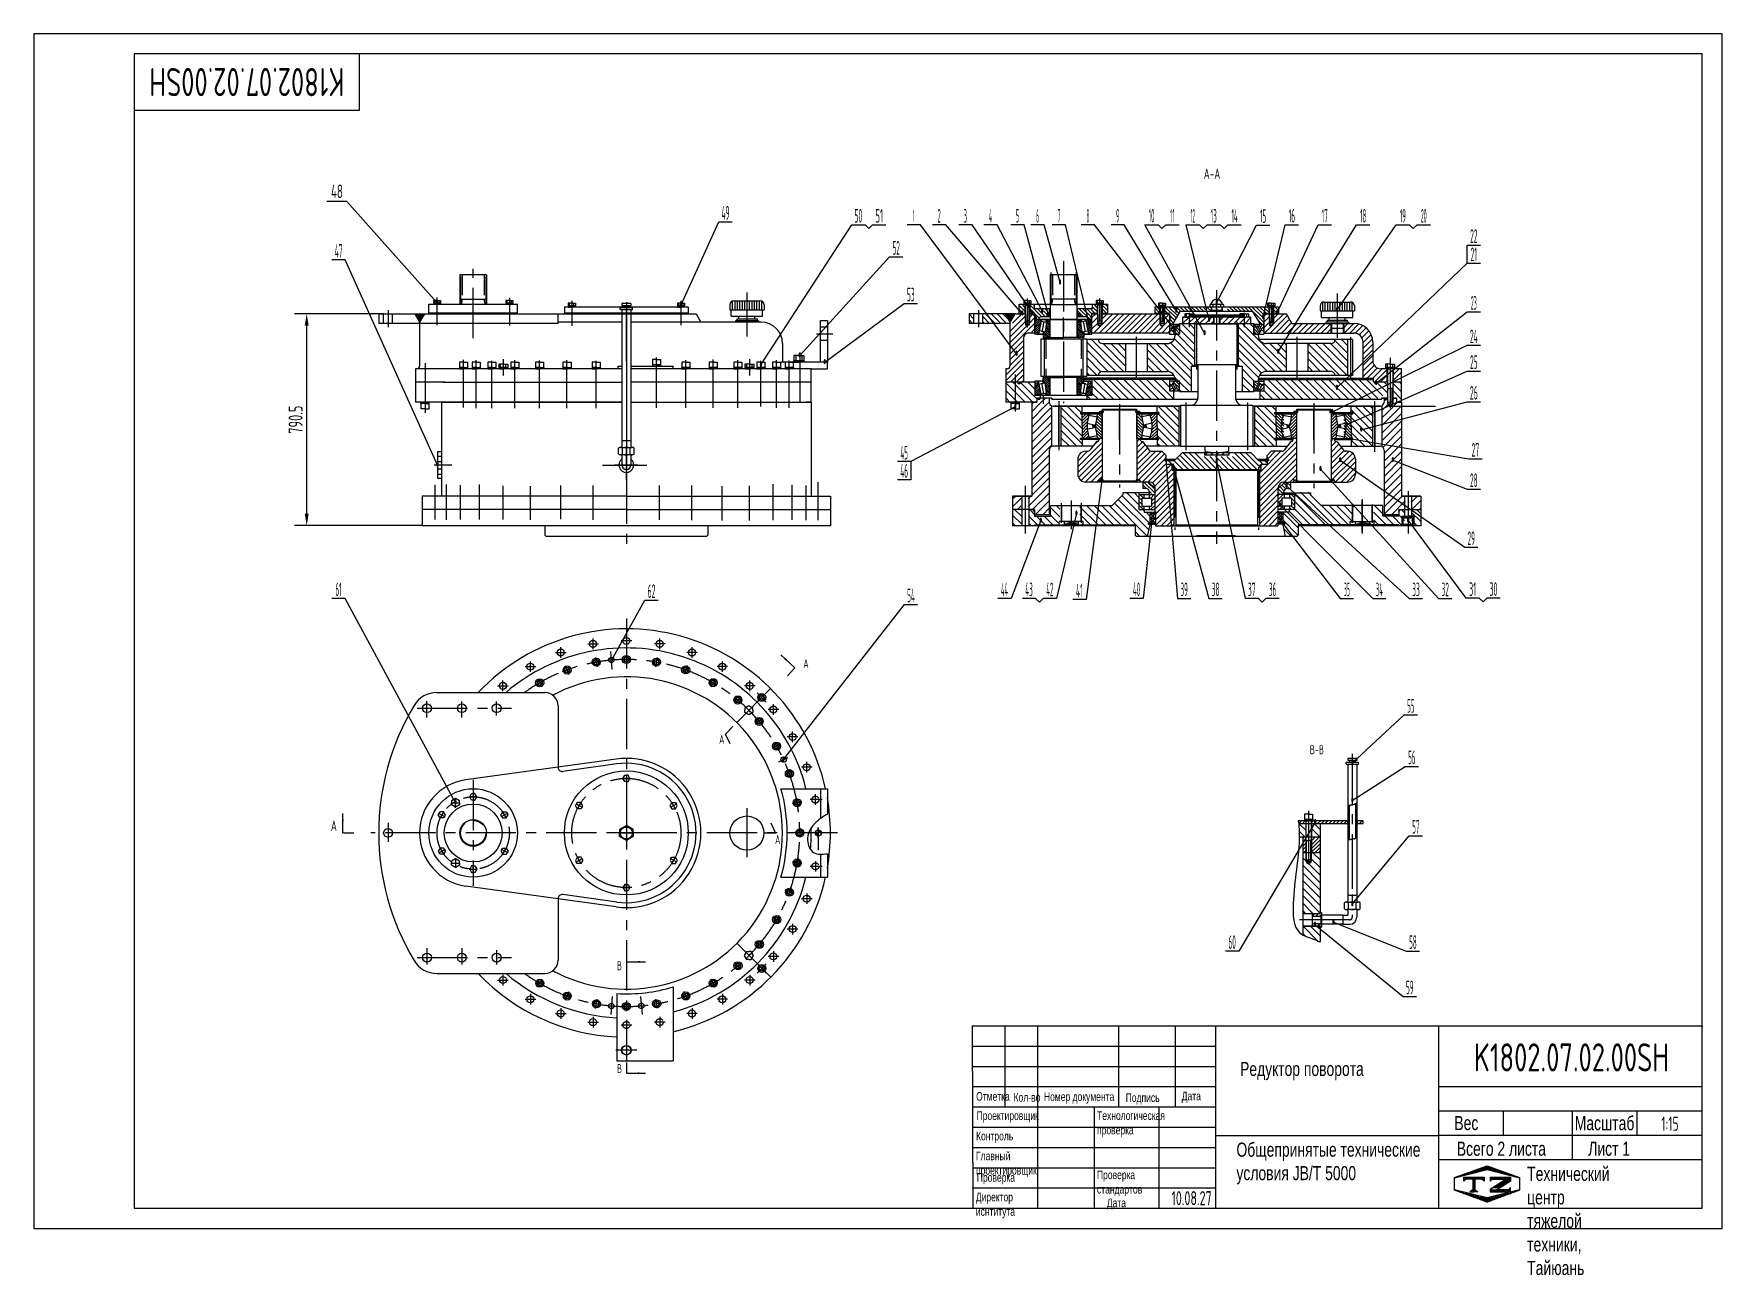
# Model space of a CAD drawing. Header units: millimetres. Extents: x 14 to 6314, y -175 to 4455.
import ezdxf
from ezdxf.enums import TextEntityAlignment as Align

# ---------------------------------------------------------------- set-up
doc = ezdxf.new("R2010")
doc.units = ezdxf.units.MM
doc.header["$LTSCALE"] = 150
doc.linetypes.add('F', pattern=[0.75, 0.5, -0.25])
doc.linetypes.add('G', pattern=[2, 1.25, -0.25, 0.25, -0.25])
for name, color, linetype in [('01', 7, 'Continuous'), ('02', 1, 'Continuous'), ('04', 2, 'F'), ('05', 4, 'G'), ('08', 1, 'Continuous'), ('10', 1, 'Continuous'), ('11', 3, 'Continuous'), ('THICK', 7, 'Continuous')]:
    doc.layers.add(name, color=color, linetype=linetype)
doc.styles.get("Standard").update_dxf_attribs({"font": 'isocp', "width": 0.707, "bigfont": 'intecad.shx'})
doc.dimstyles.new('INTE', dxfattribs={"dimscale": 15, "dimtxt": 3.5, "dimasz": 3, "dimexe": 3, "dimexo": 0, "dimgap": 1, "dimtad": 1, "dimdec": 3, "dimdsep": 46, "dimtxsty": 'Standard', "dimcen": 0, "dimclrd": 1, "dimclre": 1, "dimclrt": 3, "dimaunit": 1, "dimadec": 0, "dimazin": 0, "dimtfac": 1, "dimtdec": 3, "dimtmove": 0, "dimatfit": 0, "dimfxl": 1, "dimarcsym": 0})
pattern_1 = [(315, (8438.1732, 7846.94833), (-0.0707106781, -0.0707106781), [])]
pattern_2 = [(225, (1142.55481, 7846.94833), (0.0707106781, -0.0707106781), [])]
pattern_3 = [(135, (418.01403, -2113.34388), (0.0707106781, 0.0707106781), [])]
pattern_4 = [(45, (7713.63241, -2113.34388), (-0.0707106781, 0.0707106781), [])]
pattern_5 = [(225, (417.89481, 7846.94833), (0.0707106781, -0.0707106781), [])]
pattern_6 = [(315, (7713.5132, 7846.94833), (-0.0707106781, -0.0707106781), [])]
pattern_7 = [(135, (-611.745, -710.897), (-14.142136, -14.142136), [])]
pattern_8 = [(45, (-611.74499, -710.89691), (-0.0707106781, 0.0707106781), [])]
pattern_9 = [(45, (-611.74499, -712.07191), (-0.0707106781, 0.0707106781), [])]
pattern_10 = [(45, (104.31602, -712.07191), (-0.0707106781, 0.0707106781), [])]
pattern_11 = [(45, (-611.745, -710.897), (-10.606602, 10.606602), [])]
pattern_12 = [(45, (-611.74499, -713.89691), (-0.0707106781, 0.0707106781), [])]
pattern_13 = [(45, (-1336.40499, -713.89691), (-0.0707106781, 0.0707106781), [])]
pattern_14 = [(135, (1142.43559, -2113.41803), (0.0707106781, 0.0707106781), [])]
pattern_15 = [(45, (8438.05398, -2113.41803), (-0.0707106781, 0.0707106781), [])]
pattern_16 = [(45, (828.6953, -302.477), (-2.1213203, 2.1213203), [])]
pattern_17 = [(135, (-611.745, -302.477), (-7.071068, -7.071068), [])]
pattern_18 = [(45, (-611.745, -302.477), (-5.656854, 5.656854), [])]
pattern_19 = [(135, (-611.745, -302.477), (-5.656854, -5.656854), [])]
pattern_20 = [(45, (-626.2, -302.477), (-10.606602, 10.606602), [])]
pattern_21 = [(45, (1644.521, 640.471), (-7.071068, 7.071068), [])]
pattern_22 = [(135, (1644.521, 640.471), (-14.14214, -14.14214), [])]

msp = doc.modelspace()

# ---------------------------------------------------------------- texts
at = {"layer": '01', "attachment_point": 1}
for s, insert, char_height in [('{\\fArial|b0|i0|c204|p34;Отметка}', (3530.6959, 508.377), 32.233785), ('{\\fArial|b0|i0|c204|p34;Кол-во}', (3670.4837, 504.669), 32.233785), ('{\\fArial|b0|i0|c204|p34;Номер документа}', (3783.7137, 507.1493), 32.233785), ('{\\fArial|b0|i0|c204|p34;Дата}', (4297.6732, 509.613), 32.233785), ('{\\fArial|b0|i0|c204|p34;Подпись}', (4088.61, 503.4331), 32.233785), ('{\\fArial|b0|i0|c204|p34;Проектировщик}', (3532.1143, 436.3761), 32.233785), ('{\\fArial|b0|i0|c204|p34;Технологическая\\Pпроверка}', (3981.7712, 436.6185), 32.233785), ('{\\fArial|b0|i0|c204|p34;Вес}', (5314.9003, 419.0427), 52.648515), ('{\\fArial|b0|i0|c204|p34;Контроль}', (3530.263, 360.4506), 32.233785), ('{\\fArial|b0|i0|c204|p34;Главный\\Pпроектировщик}', (3529.9775, 286.259), 32.233785), ('{\\fArial|b0|i0|c204|p34;Проверка}', (3533.1277, 206.0924), 32.233785), ('{\\fArial|b0|i0|c204|p34;Проверка\\Pстандартов}', (3981.4625, 215.6694), 32.233785), ('{\\fArial|b0|i0|c204|p34;Директор\\Pиснтитута}', (3529.4817, 132.8557), 32.233785), ('{\\fArial|b0|i0|c204|p34;Дата}', (4018.0854, 111.3108), 32.233785)]:
    msp.add_mtext(s, dxfattribs=dict(at, insert=insert, char_height=char_height))
at = {"layer": '01', "insert": (5586.6063, 229.6884), "char_height": 52.648515, "width": 2.47412, "attachment_point": 1}
msp.add_mtext('{\\fArial|b0|i0|c204|p34;Технический центр\\Pтяжелой техники, Тайюань}', dxfattribs=at)
at = {"layer": '02', "width": 0.605172}
for p, p2 in [((3838.7458, 3519.3832), (3848.3458, 3519.3832)), ((1514.1905, 3444.2489), (1523.7905, 3444.2489)), ((2424.403, 3434.2489), (2434.003, 3434.2489)), ((3698.0847, 3403.2147), (3707.6847, 3403.2147)), ((3747.4162, 3389.6573), (3757.0162, 3389.6573)), ((3772.2752, 3413.3873), (3781.8752, 3413.3873)), ((3795.4803, 3397.7259), (3805.0803, 3397.7259)), ((4272.708, 3414.5326), (4282.308, 3414.5326)), ((4423.234, 3442.3143), (4432.834, 3442.3143)), ((4596.6539, 3390.2254), (4606.2539, 3390.2254)), ((4647.4681, 3403.8022), (4657.0681, 3403.8022)), ((4873.234, 3418.0322), (4882.834, 3418.0322)), ((3949.2314, 3361.7504), (3958.8314, 3361.7504)), ((4264.7723, 3347.1718), (4274.3723, 3347.1718)), ((4378.2302, 3330.4232), (4387.8302, 3330.4232)), ((4395.2539, 3380.7342), (4404.8539, 3380.7342)), ((4652.4793, 3261.0355), (4662.0793, 3261.0355)), ((2722.9381, 3212.4541), (2732.5381, 3212.4541)), ((2867.5479, 3247.5522), (2877.1479, 3247.5522)), ((2960.8539, 3222.5522), (2970.4539, 3222.5522)), ((3676.9877, 3253.1318), (3686.5877, 3253.1318)), ((5018.4783, 3144.3825), (5028.0783, 3144.3825)), ((4871.9109, 3126.4567), (4881.5109, 3126.4567)), ((3672.0562, 3055.6749), (3681.6562, 3055.6749)), ((4854.9515, 3036.5522), (4864.5515, 3036.5522)), ((4906.7293, 2988.0829), (4916.3293, 2988.0829)), ((4962.7974, 2970.556), (4972.3974, 2970.556)), ((4926.8688, 2935.916), (4936.4688, 2935.916)), ((1516.2438, 2838.5522), (1525.8438, 2838.5522)), ((4233.1976, 2858.0535), (4242.7976, 2858.0535)), ((4260.734, 2833.0522), (4270.334, 2833.0522)), ((4423.234, 2853.8847), (4432.834, 2853.8847)), ((4810.4864, 2823.8562), (4820.0864, 2823.8562)), ((4883.6995, 2856.3151), (4893.2995, 2856.3151)), ((5080.7965, 2857.1242), (5090.3965, 2857.1242)), ((3994.6297, 2782.2691), (4004.2297, 2782.2691)), ((4683.6653, 2761.457), (4693.2653, 2761.457)), ((3767.2321, 2631.3722), (3776.8321, 2631.3722)), ((3899.9503, 2658.0254), (3909.5503, 2658.0254)), ((4659.7385, 2688.9227), (4669.3385, 2688.9227)), ((4661.359, 2631.3772), (4670.959, 2631.3772)), ((5137.609, 2632.2034), (5147.209, 2632.2034)), ((4180.2723, 2621.1522), (4189.8723, 2621.1522)), ((2165.1299, 2109.8472), (2174.7299, 2109.8472)), ((2806.6755, 1739.9581), (2816.2755, 1739.9581)), ((4929.4792, 1726.9979), (4939.0792, 1726.9979)), ((1583.2623, 1578.827), (1592.8623, 1578.827)), ((4929.4792, 1588.0761), (4939.0792, 1588.0761)), ((4790.9527, 1506.8188), (4800.5527, 1506.8188)), ((4929.4792, 1200.5085), (4939.0792, 1200.5085)), ((4790.2904, 1124.3188), (4799.8904, 1124.3188)), ((4858.8303, 1133.6325), (4868.4303, 1133.6325))]:
    msp.add_text('●', height=16, dxfattribs=at).set_placement(p, p2, align=Align.FIT)
at = {"layer": '05', "insert": (5764.0149, 418.7936), "char_height": 52.669583, "attachment_point": 1}
msp.add_mtext('{\\fArial|b0|i0|c204|p34;\\C0;Масштаб}', dxfattribs=at)
at = {"layer": '11', "width": 0.696347}
msp.add_text('K1802.07.02.00SH', height=105, rotation=180, dxfattribs=at).set_placement((1173.3916, 4327.5), (445.5174, 4327.5), align=Align.FIT)
at = {"layer": '11', "width": 0.707}
for s, height, p in [('A-A', 39.2, (4379.9404, 3901.5261)), ('A', 33.6, (2885.8041, 2078.9819)), ('A', 33.6, (2571.4667, 1796.7662)), ('B-B', 33.6, (4775.7953, 1758.285)), ('A', 39.2, (1123.0149, 1470.3372)), ('A', 33.6, (2780.3474, 1423.4461)), ('B', 33.6, (2190.3272, 952.6566)), ('B', 33.6, (2190.7494, 568.8478))]:
    msp.add_text(s, height=height, dxfattribs=at).set_placement(p, align=Align.BOTTOM_LEFT)
at = {"layer": '11'}
for s, height, width, p, p2 in [('48', 50.91169, 0.649491, (1123.3079, 3841.9074), (1167.9479, 3841.9074)), ('49', 50.91169, 0.411188, (2580.8065, 3761.8602), (2610.5665, 3761.8602)), ('50', 50.91169, 0.452195, (3076.9054, 3750.8659), (3105.7011, 3750.8659)), ('51', 50.91169, 0.538667, (3154.7897, 3750.8659), (3183.5854, 3750.8659)), ('1', 50.9117, 0.269333, (3295.7206, 3750.8659), (3300.5198, 3750.8659)), ('2', 50.9117, 0.375062, (3386.7929, 3750.8659), (3398.442, 3750.8659)), ('3', 50.9117, 0.386882, (3484.623, 3750.8659), (3496.2722, 3750.8659)), ('4', 50.9117, 0.320087, (3578.9603, 3750.8659), (3589.5528, 3750.8659)), ('5', 50.9117, 0.398475, (3679.2705, 3750.8659), (3691.2687, 3750.8659)), ('6', 50.9117, 0.346989, (3754.5133, 3750.8659), (3765.1058, 3750.8659)), ('7', 50.9117, 0.342788, (3834.6782, 3750.8659), (3844.2768, 3750.8659)), ('8', 50.9117, 0.342788, (3942.6618, 3750.8659), (3952.2603, 3750.8659)), ('9', 50.9117, 0.386352, (4052.5864, 3750.8659), (4064.8131, 3750.8659)), ('10', 50.91169, 0.40405, (4174.3423, 3750.8659), (4195.958, 3750.8659)), ('11', 50.91169, 0.388157, (4254.6357, 3750.8659), (4271.4332, 3750.8659)), ('12', 50.91169, 0.297221, (4330.6487, 3750.8659), (4347.4461, 3750.8659)), ('13', 50.91169, 0.414604, (4405.4127, 3750.8659), (4428.4506, 3750.8659)), ('14', 50.91169, 0.385846, (4483.5206, 3750.8659), (4506.1113, 3750.8659)), ('15', 50.91169, 0.406555, (4590.0574, 3749.5806), (4612.6481, 3749.5806)), ('16', 50.91169, 0.428638, (4696.6207, 3750.8659), (4720.6171, 3750.8659)), ('17', 50.91169, 0.422594, (4819.9522, 3750.8659), (4842.5429, 3750.8659)), ('18', 50.91169, 0.426268, (4963.5169, 3750.8659), (4986.304, 3750.8659)), ('19', 50.91169, 0.378212, (5112.0101, 3750.8659), (5133.6068, 3750.8659)), ('20', 50.91169, 0.339146, (5189.8943, 3750.8659), (5211.4911, 3750.8659)), ('22', 50.91169, 0.405178, (5374.0031, 3675.1019), (5401.0273, 3675.1019)), ('47', 50.91169, 0.418963, (1137.4645, 3619.5806), (1166.2602, 3619.5806)), ('52', 50.91169, 0.410661, (3218.7396, 3631.0734), (3246.1296, 3631.0734)), ('21', 50.91169, 0.436138, (5375.8578, 3607.2196), (5399.1726, 3607.2196)), ('53', 50.91169, 0.437967, (3272.3604, 3456.8893), (3301.156, 3456.8893)), ('23', 50.91169, 0.337743, (5376.4122, 3425.9538), (5398.6182, 3425.9538)), ('24', 50.91169, 0.413884, (5373.2919, 3301.2169), (5401.7385, 3301.2169)), ('25', 50.91169, 0.425855, (5373.5155, 3205.2034), (5401.5149, 3205.2034)), ('26', 50.91169, 0.444418, (5372.8127, 3090.4127), (5402.2177, 3090.4127)), ('45', 50.91169, 0.396868, (3248.0547, 2867.3159), (3276.1687, 2867.3159)), ('27', 50.91169, 0.439967, (5379.542, 2877.9189), (5407.5414, 2877.9189)), ('46', 50.91169, 0.404379, (3247.7045, 2799.4336), (3276.519, 2799.4336)), ('28', 50.91169, 0.443053, (5373.4173, 2764.5582), (5401.6131, 2764.5582)), ('29', 50.91169, 0.401361, (5364.7446, 2548.1543), (5391.75, 2548.1543)), ('61', 50.91169, 0.430863, (1139.9522, 2357.5134), (1162.9849, 2357.5134)), ('62', 50.91169, 0.438896, (2304.9396, 2350.8116), (2334.2128, 2350.8116)), ('44', 50.91169, 0.357563, (3623.3141, 2357.5134), (3649.7101, 2357.5134)), ('43', 50.91169, 0.396868, (3713.8114, 2357.5134), (3741.9254, 2357.5134)), ('42', 50.91169, 0.367691, (3792.5546, 2357.5134), (3818.9506, 2357.5134)), ('41', 50.91169, 0.450841, (3902.8163, 2352.8361), (3929.2124, 2352.8361)), ('40', 50.91169, 0.401135, (4115.4726, 2357.5134), (4143.059, 2357.5134)), ('39', 50.91169, 0.407077, (4293.0636, 2357.5134), (4320.4536, 2357.5134)), ('38', 50.91169, 0.45248, (4409.6487, 2357.5134), (4438.4443, 2357.5134)), ('37', 50.91169, 0.45248, (4544.4945, 2357.5134), (4573.2902, 2357.5134)), ('36', 50.91169, 0.413964, (4623.0816, 2357.5134), (4650.4716, 2357.5134)), ('35', 50.91169, 0.328475, (4903.2796, 2357.5134), (4924.8763, 2357.5134)), ('34', 50.91169, 0.384324, (5021.8372, 2357.5134), (5048.2521, 2357.5134)), ('33', 50.91169, 0.436867, (5157.3298, 2357.5134), (5186.0531, 2357.5134)), ('32', 50.91169, 0.404894, (5267.6157, 2357.5134), (5294.6211, 2357.5134)), ('31', 50.91169, 0.494131, (5369.9101, 2358.3612), (5396.3251, 2358.3612)), ('30', 50.91169, 0.45106, (5446.6402, 2358.3612), (5475.3635, 2358.3612)), ('54', 50.91169, 0.418963, (3273.1467, 2334.5823), (3301.9423, 2334.5823)), ('55', 50.91169, 0.419575, (5138.53, 1922.7103), (5166.1163, 1922.7103)), ('56', 50.91169, 0.398941, (5143.05, 1730.9723), (5169.446, 1730.9723)), ('57', 50.91169, 0.414773, (5157.9197, 1472.3724), (5184.3157, 1472.3724)), ('60', 50.91169, 0.437359, (4471.9657, 1041.8378), (4499.8166, 1041.8378)), ('58', 50.91169, 0.441769, (5146.4335, 1041.8378), (5174.5475, 1041.8378)), ('59', 50.91169, 0.413927, (5134.6044, 873.2278), (5162.4553, 873.2278)), ('K1802.07.02.00SH', 105, 0.696347, (5388.0174, 585), (6115.8916, 585)), ('1:15', 52.5, 0.650931, (6087.1359, 363.75), (6151.7731, 363.75)), ('10.08.27', 52.5, 0.642055, (4259.4545, 86.25), (4409.4545, 86.25))]:
    msp.add_text(s, height=height, dxfattribs=dict(at, width=width)).set_placement(p, p2, align=Align.FIT)
at = {"layer": '11', "char_height": 52.5, "attachment_point": 1}
for s, insert in [('{\\fArial|b0|i0|c204|p34;Редуктор поворота}', (4515.4477, 620.7505)), ('{\\fArial|b0|i0|c204|p34;\\C0;Общепринятые технические\\Pусловия \\fArial|b0|i0|c0|p34;JB/T 5000}', (4501.9534, 319.7159)), ('{\\fArial|b0|i0|c204|p34;\\C0;Всего 2 листа}', (5324.2075, 323.2732)), ('{\\fArial|b0|i0|c204|p34;\\C0;Лист 1}', (5814.5884, 323.2732))]:
    msp.add_mtext(s, dxfattribs=dict(at, insert=insert))

# ---------------------------------------------------------------- blocks, each defined once
blk = doc.blocks.new('*U2', base_point=(-3712.8, 4678.5))
at = {"layer": '01'}
for p, q in [((-3712.8, 4678.5), (-3582.8, 4678.5)), ((-3712.8, 4678.5), (-3709.8, 4675.5)), ((-3709.8, 4675.5), (-3585.8, 4675.5)), ((-3582.8, 4678.5), (-3585.8, 4675.5))]:
    blk.add_line(p, q, dxfattribs=at)
blk = doc.blocks.new('*U3', base_point=(-3575.8, 5317.1))
at = {"layer": '01'}
for p, q in [((-3582.2, 5317.1), (-3582.2, 5277.1)), ((-3569.4, 5317.1), (-3569.4, 5277.1)), ((-3567.8, 5284.1), (-3583.8, 5284.1)), ((-3569.4, 5277.1), (-3582.2, 5277.1)), ((-3582.2, 5277.1), (-3575.8, 5273.4)), ((-3569.4, 5277.1), (-3575.8, 5273.4))]:
    blk.add_line(p, q, dxfattribs=at)
at = {"layer": '02'}
for p, q in [((-3583.8, 5317.1), (-3583.8, 5284.1)), ((-3567.8, 5317.1), (-3567.8, 5284.1))]:
    blk.add_line(p, q, dxfattribs=at)
blk = doc.blocks.new('*U4')
at = {"layer": '01'}
for p, q in [((-15.1, 5), (-15.1, 0)), ((0, 5), (-15.1, 5)), ((-15.1, 0), (0, 0)), ((0, 0), (-2.9, 5)), ((0, 5), (2.9, 0)), ((0, 5), (15.1, 5)), ((15.1, 0), (0, 0)), ((15.1, 5), (15.1, 0))]:
    blk.add_line(p, q, dxfattribs=at)
at = {"layer": '05'}
blk.add_line((0, 7.1), (0, -2.1), dxfattribs=at)
blk = doc.blocks.new('*U6')
at = {"layer": '01'}
for p, q in [((0, 13.1), (-12, 6.2)), ((-12, 6.2), (-12, 0)), ((-12, -6.2), (-12, 0)), ((12, 6.2), (0, 13.1)), ((12, 0), (12, 6.2)), ((12, 0), (12, -6.2)), ((0, -13.1), (-12, -6.2)), ((12, -6.2), (0, -13.1))]:
    blk.add_line(p, q, dxfattribs=at)
at = {"layer": '05'}
for p, q in [((-13.7, 0), (14.5, 0)), ((0, 14.7), (0, -14.3))]:
    blk.add_line(p, q, dxfattribs=at)
blk = doc.blocks.new('*U7')
at = {"layer": '01'}
for p, q in [((0, 27.7), (-25, 13.3)), ((-25, 13.3), (-25, 0)), ((-25, -13.3), (-25, 0)), ((25, 13.3), (0, 27.7)), ((25, 0), (25, 13.3)), ((25, 0), (25, -13.3)), ((0, -27.7), (-25, -13.3)), ((25, -13.3), (0, -27.7))]:
    blk.add_line(p, q, dxfattribs=at)
at = {"layer": '05'}
for p, q in [((-26.7, 0), (27.5, 0)), ((0, 29.3), (0, -28.9))]:
    blk.add_line(p, q, dxfattribs=at)
blk = doc.blocks.new('*U8')
blk.add_circle((0, 0), 9.72)
at = {"layer": '01'}
for p, q in [((0, 9.7), (-8.4, 4.9)), ((-8.4, 4.9), (-8.4, -4.9)), ((8.4, 4.9), (0, 9.7)), ((8.4, -4.9), (8.4, 4.9)), ((-8.4, -4.9), (0, -9.7)), ((0, -9.7), (8.4, -4.9))]:
    blk.add_line(p, q, dxfattribs=at)
blk.add_circle((0, 0), 15, dxfattribs=at)
at = {"layer": '05'}
for p, q in [((-17.5, 0), (16.6, 0)), ((0, 17), (0, -17.4))]:
    blk.add_line(p, q, dxfattribs=at)
blk = doc.blocks.new('*U5')
at = {"layer": '01'}
for p, q in [((-18.3, 6), (-18.3, 0)), ((0, 6), (-18.3, 6)), ((-18.3, 0), (0, 0)), ((0, 0), (-3.5, 6)), ((0, 6), (3.5, 0)), ((0, 6), (18.3, 6)), ((18.3, 0), (0, 0)), ((18.3, 6), (18.3, 0))]:
    blk.add_line(p, q, dxfattribs=at)
at = {"layer": '05'}
blk.add_line((0, 8.1), (0, -2.1), dxfattribs=at)
blk = doc.blocks.new('*D12')
at = {"layer": '08', "color": 1, "lineweight": -2}
for p, q in [((1320, 3411.1), (987.8, 3411.1)), ((1032.8, 2665.6), (1032.8, 3366.1)), ((1464.1, 2620.6), (987.8, 2620.6))]:
    blk.add_line(p, q, dxfattribs=at)
at = {"layer": '08', "color": 1}
for points in [[(1025.3, 3366.1), (1040.3, 3366.1), (1032.8, 3411.1)], [(1025.3, 2665.6), (1040.3, 2665.6), (1032.8, 2620.6)]]:
    blk.add_solid(points, dxfattribs=at)
at = {"layer": 'Defpoints', "color": 0}
for p in [(1032.8, 3411.1), (1320, 3411.1), (1464.1, 2620.6)]:
    blk.add_point(p, dxfattribs=at)
at = {"layer": '08', "color": 3, "insert": (991.5, 3015.8), "char_height": 52.5, "attachment_point": 5, "rotation": 90}
blk.add_mtext('790.5', dxfattribs=at)
blk = doc.blocks.new('*U20', base_point=(251.96, 168.31))
at = {"layer": '01'}
for p, q in [((251.96, 168.31), (251.96, 182.31)), ((195.96, 168.31), (251.96, 168.31))]:
    blk.add_line(p, q, dxfattribs=at)
blk = doc.blocks.new('*U21')
at = {"layer": '04'}
blk.add_blockref('*U20', (0, 0), dxfattribs=at)
blk = doc.blocks.new('*U22')
at = {"layer": '01'}
for points in [[(415, 292), (25, 292)], [(25, 292), (25, 5)], [(415, 5), (415, 292)], [(25, 5), (415, 5)]]:
    blk.add_lwpolyline(points, dxfattribs=at)
at = {"layer": '02'}
for points in [[(420, 297), (0, 297)], [(0, 297), (0, 0)], [(420, 0), (420, 297)], [(0, 0), (420, 0)]]:
    blk.add_lwpolyline(points, dxfattribs=at)
blk = doc.blocks.new('*X26')
at = {"color": 0}
for p, q in [((127.06, 7.8), (132.06, 7.8)), ((127.06, 7.5), (132.06, 7.5)), ((127.06, 7.2), (127.32, 7.2)), ((127.84, 5.4), (129.64, 5.4)), ((128.3, 5.7), (130.1, 5.7)), ((128.77, 6), (130.57, 6)), ((129.23, 6.3), (131.04, 6.3)), ((129.7, 6.6), (131.51, 6.6)), ((130.16, 6.9), (131.98, 6.9)), ((130.62, 7.2), (132.06, 7.2))]:
    blk.add_line(p, q, dxfattribs=at)
blk = doc.blocks.new('*X27')
at = {"color": 0}
for p, q in [((127.06, 4.8), (132.06, 4.8)), ((127.06, 4.5), (132.06, 4.5)), ((131.84, 5.1), (132.06, 5.1))]:
    blk.add_line(p, q, dxfattribs=at)
blk = doc.blocks.new('*X25')
at = {"color": 0}
for p, q in [((122.34, 4.5), (123.72, 4.5)), ((122.82, 4.8), (123.24, 4.8))]:
    blk.add_line(p, q, dxfattribs=at)
blk = doc.blocks.new('*X24')
at = {"color": 0}
for p, q in [((120.53, 7.8), (125.53, 7.8)), ((120.53, 7.5), (125.53, 7.5)), ((120.53, 7.2), (120.79, 7.2)), ((125.27, 7.2), (125.53, 7.2))]:
    blk.add_line(p, q, dxfattribs=at)
blk = doc.blocks.new('*X23')
at = {"color": 0}
for p, q in [((119.8, 8.4), (120.72, 8.4)), ((120.66, 8.7), (121.92, 8.7)), ((121.52, 9), (123.12, 9)), ((122.38, 9.3), (124.32, 9.3)), ((123.24, 9.6), (125.52, 9.6)), ((124.1, 9.9), (128.52, 9.9)), ((124.97, 10.2), (127.67, 10.2)), ((125.83, 10.5), (126.82, 10.5)), ((127.02, 9.6), (129.37, 9.6)), ((128.22, 9.3), (130.22, 9.3)), ((129.42, 9), (131.07, 9)), ((130.62, 8.7), (131.92, 8.7)), ((131.82, 8.4), (132.77, 8.4)), ((118.22, 7.8), (118.32, 7.8)), ((118.22, 7.5), (118.27, 7.5)), ((118.22, 7.2), (118.27, 7.2)), ((118.22, 6.9), (118.27, 6.9)), ((118.22, 6.6), (118.27, 6.6)), ((118.22, 6.3), (118.27, 6.3)), ((118.22, 6), (118.27, 6)), ((118.22, 5.7), (118.27, 5.7)), ((118.22, 5.4), (118.27, 5.4)), ((118.22, 5.1), (118.27, 5.1)), ((118.22, 4.8), (118.27, 4.8)), ((118.79, 4.5), (119.42, 4.5)), ((118.94, 8.1), (119.52, 8.1)), ((119.61, 4.2), (120.62, 4.2)), ((131.92, 4.2), (132.95, 4.2)), ((133.02, 8.1), (133.62, 8.1)), ((133.12, 4.5), (133.76, 4.5)), ((134.22, 7.8), (134.32, 7.8)), ((134.27, 7.5), (134.32, 7.5)), ((134.27, 7.2), (134.32, 7.2)), ((134.27, 6.9), (134.32, 6.9)), ((134.27, 6.6), (134.32, 6.6)), ((134.27, 6.3), (134.32, 6.3)), ((134.27, 6), (134.32, 6)), ((134.27, 5.7), (134.32, 5.7)), ((134.27, 5.4), (134.32, 5.4)), ((134.27, 5.1), (134.32, 5.1)), ((134.27, 4.8), (134.32, 4.8)), ((120.43, 3.9), (121.82, 3.9)), ((121.26, 3.6), (123.02, 3.6)), ((122.08, 3.3), (124.22, 3.3)), ((122.91, 3), (125.42, 3)), ((123.73, 2.7), (128.89, 2.7)), ((124.55, 2.4), (128.07, 2.4)), ((125.38, 2.1), (127.26, 2.1)), ((126.2, 1.8), (126.45, 1.8)), ((127.12, 3), (129.7, 3)), ((128.32, 3.3), (130.51, 3.3)), ((129.52, 3.6), (131.32, 3.6)), ((130.72, 3.9), (132.14, 3.9))]:
    blk.add_line(p, q, dxfattribs=at)

# ---------------------------------------------------------------- dimensions: what is measured, and where the dimension line sits
at = {"layer": '08'}
dim = msp.add_linear_dim(base=(1032.764, 3411.0522), p1=(1464.1405, 2620.5522), p2=(1319.9905, 3411.0522), angle=90, dimstyle='INTE', dxfattribs=at)
dim.commit()
dim.dimension.update_dxf_attribs({"geometry": '*D12', "text_midpoint": (991.514, 3015.8022)})

# ---------------------------------------------------------------- hatches: boundary and pattern name
at = {"layer": '02'}
h = msp.add_hatch(dxfattribs=at)
h.set_pattern_fill('_USER', color=256, scale=0.1, angle=45, style=0, pattern_type=0)
h.set_pattern_definition([(45, (-611.74499, -712.07191), (-0.0707106781, 0.0707106781), [])])
h.paths.add_polyline_path([(3712.534, 3411.3772), (3691.534, 3411.3772), (3691.534, 3411.0522), (3712.534, 3411.0522)])
h.paths.add_polyline_path([(3750.1715, 3411.3772), (3730.534, 3411.3772), (3730.534, 3411.0522), (3750.1715, 3411.0522)])
h = msp.add_hatch(dxfattribs=at)
h.set_pattern_fill('_USER', color=256, scale=0.1, angle=45, style=0, pattern_type=0)
h.set_pattern_definition([(45, (-611.74499, -712.07191), (-0.0707106781, 0.0707106781), [])])
h.paths.add_polyline_path([(3982.534, 3411.0522), (3982.534, 3412.5522), (3962.8965, 3412.5522), (3962.8965, 3411.0522)])
h.paths.add_polyline_path([(4021.534, 3411.0522), (4021.534, 3412.5522), (4000.534, 3412.5522), (4000.534, 3411.0522)])
h = msp.add_hatch(dxfattribs=at)
h.set_pattern_fill('_USER', color=256, scale=10, angle=135, style=0, pattern_type=0)
h.set_pattern_definition([(135, (-611.745, -710.897), (-7.071068, -7.071068), [])])
h.paths.add_polyline_path([(4215.3215, 3436.0522), (4212.1215, 3436.0522), (4196.8215, 3436.0522), (4196.8215, 3412.5522), (4215.3215, 3412.5522)])
h.paths.add_polyline_path([(4266.5039, 3436.0522), (4233.3215, 3436.0522), (4233.3215, 3412.5522), (4251.8215, 3412.5522), (4251.8215, 3400.5708), (4256.8215, 3400.5708), (4256.8215, 3394.5708), (4251.8215, 3394.5708), (4251.8215, 3371.5642), (4264.9018, 3371.5642), (4272.6019, 3384.9011)])
h.paths.add_polyline_path([(4266.5039, 3436.0522), (4272.6019, 3384.9011), (4292.5067, 3419.3772), (4407.034, 3419.3772), (4407.034, 3424.0522), (4407.034, 3436.0522)])
h.paths.add_polyline_path([(4531.5709, 3436.0522), (4468.3338, 3436.0522), (4469.2057, 3419.3772), (4529.1485, 3419.3772)])
h.paths.add_polyline_path([(4622.7465, 3436.0522), (4619.5465, 3436.0522), (4531.5709, 3436.0522), (4529.1485, 3419.3772), (4563.5613, 3419.3772), (4591.1662, 3371.5642), (4604.2465, 3371.5642), (4604.2465, 3374.9122), (4604.2465, 3394.5708), (4599.2465, 3394.5708), (4599.2465, 3399.3958), (4599.8162, 3399.3958, -0.398235347), (4603.4779, 3399.9507), (4604.2465, 3400.8703), (4604.2465, 3412.5522), (4614.0098, 3412.5522), (4622.7465, 3423.0058)])
h.paths.add_polyline_path([(4659.2465, 3436.0522), (4640.7465, 3436.0522), (4640.7465, 3412.5522), (4659.2465, 3412.5522)])
h.paths.add_polyline_path([(4340.3466, 3412.5858), (4355.5176, 3412.5858), (4355.5176, 3432.2781), (4340.3466, 3432.2781)], flags=25)
h.paths.add_polyline_path([(4595.4223, 3389.7), (4610.5933, 3389.7), (4610.5933, 3409.3923), (4595.4223, 3409.3923)], flags=24)
h.paths.add_polyline_path([(4641.2194, 3402.7082), (4656.3904, 3402.7082), (4656.3904, 3422.4005), (4641.2194, 3422.4005)], flags=9)
h = msp.add_hatch(dxfattribs=at)
h.set_pattern_fill('_USER', color=256, scale=0.1, angle=45, style=0, pattern_type=0)
h.set_pattern_definition(pattern_9)
h.paths.add_polyline_path([(4215.3215, 3412.5522), (4196.8215, 3412.5522), (4196.8215, 3411.0522), (4215.3215, 3411.0522)])
h.paths.add_polyline_path([(4251.8215, 3412.5522), (4233.3215, 3412.5522), (4233.3215, 3411.0522), (4251.8215, 3411.0522)])
h = msp.add_hatch(dxfattribs=at)
h.set_pattern_fill('_USER', color=256, angle=45, style=0, pattern_type=0)
h.set_pattern_definition([(45, (-22034.1362, -1256.8708), (-0.70710678, 0.70710678), [])])
h.paths.add_polyline_path([(4335.3578, 3405.0984), (4325.3578, 3405.0984), (4325.3578, 3403.5301), (4335.3578, 3403.5301)])
h.paths.add_polyline_path([(4341.8328, 3405.0984), (4335.3578, 3405.0984), (4335.3578, 3403.5301), (4341.8328, 3403.5301)])
h.paths.add_polyline_path([(4428.034, 3405.0984), (4341.8328, 3405.0984), (4341.8328, 3403.5301), (4428.034, 3403.5301)])
h.paths.add_polyline_path([(4514.2352, 3405.0984), (4428.034, 3405.0984), (4428.034, 3403.5301), (4514.2352, 3403.5301)])
h.paths.add_polyline_path([(4520.7102, 3405.0984), (4514.2352, 3405.0984), (4514.2352, 3403.5301), (4520.7102, 3403.5301)])
h.paths.add_polyline_path([(4530.7102, 3405.0984), (4520.7102, 3405.0984), (4520.7102, 3403.5301), (4530.7102, 3403.5301)])
h = msp.add_hatch(dxfattribs=at)
h.set_pattern_fill('_USER', color=256, scale=0.1, angle=45, style=0, pattern_type=0)
h.set_pattern_definition(pattern_9)
h.paths.add_polyline_path([(4622.7465, 3412.5522), (4604.2465, 3412.5522), (4604.2465, 3411.0522), (4622.7465, 3411.0522)])
h.paths.add_polyline_path([(4659.2465, 3412.5522), (4640.7465, 3412.5522), (4640.7465, 3411.0522), (4659.2465, 3411.0522)])
h = msp.add_hatch(dxfattribs=at)
h.set_pattern_fill('_USER', color=256, scale=0.1, angle=45, style=0, pattern_type=0)
h.set_pattern_definition(pattern_8)
edge = h.paths.add_edge_path()
edge.add_ellipse((3752.1715, 3397.7272), major_axis=(0, 2.5), ratio=0.8, start_angle=180, end_angle=270)
edge.add_ellipse((3752.1715, 3397.7272), major_axis=(0, 2.5), ratio=0.8, start_angle=270, end_angle=360)
edge.add_ellipse((3752.1715, 3397.7272), major_axis=(0, 2.5), ratio=0.8, start_angle=0, end_angle=90)
edge.add_ellipse((3752.1715, 3397.7272), major_axis=(0, 2.5), ratio=0.8, start_angle=90, end_angle=180)
h = msp.add_hatch(dxfattribs=at)
h.set_pattern_fill('_USER', color=256, scale=5, angle=135, style=0, pattern_type=0)
h.set_pattern_definition([(45, (415.725, -1908.039), (3.535534, -3.535534), [])])
h.paths.add_polyline_path([(3938.6476, 3389.2272), (3962.8965, 3389.2272), (3962.8965, 3339.0522), (3950.1878, 3339.0522)])
h.paths.add_polyline_path([(3750.1715, 3389.2272), (3774.4205, 3389.2272), (3762.8802, 3339.0522), (3750.1715, 3339.0522)])
at = {"layer": '02', "linetype": 'Continuous'}
h = msp.add_hatch(dxfattribs=at)
h.set_pattern_fill('_USER', color=1, scale=5, angle=45, style=0, pattern_type=0)
h.set_pattern_definition([(135, (415.725, -1908.039), (3.535534, 3.535534), [])])
h.paths.add_polyline_path([(3907.334, 3389.2272), (3922.847, 3389.2272), (3922.847, 3379.6813), (3919.9831, 3379.1576), (3924.929, 3342.9186), (3932.2715, 3344.2612), (3932.2715, 3322.5522), (3907.334, 3322.5522)])
h.paths.add_polyline_path([(3805.734, 3322.5522), (3780.7965, 3322.5522), (3780.7965, 3344.2612), (3788.139, 3342.9186), (3793.0849, 3379.1576), (3790.221, 3379.6813), (3790.221, 3389.2272), (3805.734, 3389.2272)])
h = msp.add_hatch(dxfattribs=at)
h.set_pattern_fill('_USER', color=1, scale=20, angle=135, style=0, pattern_type=0)
h.set_pattern_definition(pattern_7)
h.paths.add_polyline_path([(4088.272, 3299.5522), (4001.534, 3299.5522, -0.414213562), (3986.534, 3314.5522), (3943.034, 3314.5522), (3943.034, 3180.5522), (3986.534, 3180.5522, -0.414213562), (4001.534, 3195.5522), (4088.272, 3195.5522)])
h.paths.add_polyline_path([(4347.034, 3374.5522), (4289.9215, 3374.5522), (4289.9215, 3335.0522), (4273.034, 3335.0522), (4273.034, 3329.5522, -0.414213562), (4243.034, 3299.5522), (4168.272, 3299.5522), (4168.272, 3195.5522), (4243.034, 3195.5522, -0.414213562), (4273.034, 3165.5522), (4273.034, 3160.0522), (4289.9215, 3160.0522), (4289.9215, 3156.5642), (4289.9215, 3120.5522), (4333.034, 3120.5522), (4333.034, 3215.5522), (4347.034, 3215.5522)])
h.paths.add_polyline_path([(4687.796, 3299.5522), (4613.034, 3299.5522, -0.414213562), (4583.034, 3329.5522), (4583.034, 3335.0522), (4566.1465, 3335.0522), (4566.1465, 3371.5642), (4566.1465, 3374.5522), (4509.034, 3374.5522), (4509.034, 3215.5522), (4523.034, 3215.5522), (4523.034, 3120.5522), (4566.1465, 3120.5522), (4566.1465, 3160.0522), (4583.034, 3160.0522), (4583.034, 3165.5522, -0.414213562), (4613.034, 3195.5522), (4687.796, 3195.5522)])
h.paths.add_polyline_path([(4916.8027, 3315.0522), (4869.5257, 3315.0522, -0.424012536), (4854.534, 3299.5522), (4767.796, 3299.5522), (4767.796, 3195.5522), (4854.534, 3195.5522, -0.424012536), (4869.5257, 3180.0522), (4912.6154, 3180.0522), (4916.8027, 3183.8828)])
h.paths.add_polyline_path([(4799.8926, 3227.6264), (4799.8926, 3267.478), (4835.8926, 3267.478), (4835.8926, 3227.6264)], flags=24)
h.paths.add_polyline_path([(4792.3583, 3267.9346), (4807.5293, 3267.9346), (4807.5293, 3287.6269), (4792.3583, 3287.6269)], flags=24)
at = {"layer": '02'}
h = msp.add_hatch(dxfattribs=at)
h.set_pattern_fill('_USER', color=256, scale=0.1, angle=45, style=0, pattern_type=0)
h.set_pattern_definition(pattern_8)
edge = h.paths.add_edge_path()
edge.add_ellipse((3960.8965, 3397.7272), major_axis=(0, 2.5), ratio=0.8, start_angle=180, end_angle=270)
edge.add_ellipse((3960.8965, 3397.7272), major_axis=(0, 2.5), ratio=0.8, start_angle=270, end_angle=360)
edge.add_ellipse((3960.8965, 3397.7272), major_axis=(0, 2.5), ratio=0.8, start_angle=0, end_angle=90)
edge.add_ellipse((3960.8965, 3397.7272), major_axis=(0, 2.5), ratio=0.8, start_angle=90, end_angle=180)
h = msp.add_hatch(dxfattribs=at)
h.set_pattern_fill('_USER', color=256, scale=0.1, angle=45, style=0, pattern_type=0)
h.set_pattern_definition(pattern_8)
h.paths.add_polyline_path([(4251.8215, 3396.3475, 3.592885456), (4251.8215, 3399.1308)])
h = msp.add_hatch(dxfattribs=at)
h.set_pattern_fill('_USER', color=256, scale=15, angle=45, style=0, pattern_type=0)
h.set_pattern_definition(pattern_11)
h.paths.add_polyline_path([(4301.1285, 3374.5522), (4325.3578, 3374.5522), (4325.3578, 3398.5522), (4308.8828, 3398.5522), (4301.1285, 3398.5522)])
h.paths.add_polyline_path([(4416.034, 3374.5522), (4416.034, 3398.5522), (4325.3578, 3398.5522), (4325.3578, 3374.5522)])
h.paths.add_polyline_path([(4471.5492, 3374.5522), (4530.7102, 3374.5522), (4530.7102, 3398.5522), (4514.2352, 3398.5522), (4470.2944, 3398.5522)])
h.paths.add_polyline_path([(4471.5492, 3374.5522), (4470.2944, 3398.5522), (4469.1261, 3398.5522), (4440.034, 3398.5522), (4440.034, 3374.5522)])
h.paths.add_polyline_path([(4554.9395, 3374.5522), (4554.9395, 3398.5522), (4530.7102, 3398.5522), (4530.7102, 3374.5522)])
h = msp.add_hatch(dxfattribs=at)
h.set_pattern_fill('_USER', color=256, scale=0.1, angle=45, style=0, pattern_type=0)
h.set_pattern_definition(pattern_8)
h.paths.add_polyline_path([(4604.2465, 3396.3475), (4604.2465, 3399.1308, 3.592885456)])
h = msp.add_hatch(dxfattribs=at)
h.set_pattern_fill('_USER', color=256, scale=20, angle=135, style=0, pattern_type=0)
h.set_pattern_definition(pattern_7)
h.paths.add_polyline_path([(3676.8562, 3124.4194), (3641.5414, 3143.1049), (3641.5414, 3081.5522), (3676.8562, 3081.5522), (3676.8562, 3083.6479)])
h.paths.add_polyline_path([(3676.8562, 3156.0522), (3664.3488, 3156.0522), (3641.5414, 3156.0522), (3641.5414, 3143.1049), (3676.8562, 3124.4194)])
h.paths.add_polyline_path([(3750.1715, 3156.0522), (3694.8866, 3156.0522), (3694.8866, 3150.0522), (3690.8866, 3150.0522, -0.043715843), (3690.3907, 3150.0522), (3686.8866, 3150.0522), (3686.8866, 3156.0522), (3676.8562, 3156.0522), (3676.8562, 3124.4194), (3757.409, 3081.7981), (3757.409, 3096.5522), (3769.9256, 3096.5522), (3769.9256, 3105.8772), (3750.1715, 3105.8772)])
h.paths.add_polyline_path([(3676.8562, 3124.4194), (3676.8562, 3081.5522), (3691.9562, 3081.5522), (3693.6212, 3081.5522), (3757.409, 3081.5522), (3757.409, 3081.7981)])
h.paths.add_polyline_path([(3702.2378, 3102.6616), (3702.2378, 3175.7678), (3738.2378, 3175.7678), (3738.2378, 3102.6616)], flags=9)
h = msp.add_hatch(dxfattribs=at)
h.set_pattern_fill('_USER', color=256, scale=0.1, angle=45, style=0, pattern_type=0)
h.set_pattern_definition(pattern_8)
h.paths.add_polyline_path([(3687.7976, 3152.8825, 0.388847191), (3690.3907, 3150.0522), (3690.8866, 3150.0522, 0.388847191), (3693.4797, 3152.8825, 1)])
h = msp.add_hatch(dxfattribs=at)
h.set_pattern_fill('_USER', color=256, scale=5, angle=135, style=0, pattern_type=0)
h.set_pattern_definition([(45, (415.725, -1907.039), (3.535534, -3.535534), [])])
h.paths.add_polyline_path([(3950.1878, 3156.0522), (3962.8965, 3156.0522), (3962.8965, 3105.8772), (3938.6476, 3105.8772)])
h.paths.add_polyline_path([(3750.1715, 3156.0522), (3762.8802, 3156.0522), (3774.4205, 3105.8772), (3750.1715, 3105.8772)])
h = msp.add_hatch(dxfattribs=at)
h.set_pattern_fill('_USER', color=256, scale=5, angle=45, style=0, pattern_type=0)
h.set_pattern_definition([(135, (415.725, -1907.039), (3.535534, 3.535534), [])])
h.paths.add_polyline_path([(3907.334, 3172.5522), (3932.2715, 3172.5522), (3932.2715, 3150.8433), (3924.929, 3152.1859), (3919.9831, 3115.9468), (3922.847, 3115.4231), (3922.847, 3105.8772), (3907.334, 3105.8772)])
h.paths.add_polyline_path([(3788.139, 3152.1859), (3780.7965, 3150.8433), (3780.7965, 3172.5522), (3805.734, 3172.5522), (3805.734, 3105.8772), (3790.221, 3105.8772), (3790.221, 3115.4231), (3793.0849, 3115.9468)])
h = msp.add_hatch(dxfattribs=at)
h.set_pattern_fill('_USER', color=256, scale=20, angle=135, style=0, pattern_type=0)
h.set_pattern_definition(pattern_7)
h.paths.add_polyline_path([(5065.034, 3155.5522), (5027.5262, 3155.5522), (5027.5262, 3149.5522), (5023.5262, 3149.5522, -0.043715843), (5023.0303, 3149.5522), (5019.5262, 3149.5522), (5019.5262, 3155.5522), (5012.009, 3155.5522), (5012.009, 3165.5522), (4604.2465, 3165.5522), (4604.2465, 3123.5402), (4589.2465, 3123.5402), (4589.2465, 3090.5522), (5023.1352, 3090.5522), (5065.034, 3113.4372)])
h.paths.add_polyline_path([(5118.034, 3142.3856), (5085.034, 3124.3611), (5085.034, 3096.5522), (5098.659, 3096.5522), (5098.659, 3081.5522), (5118.034, 3081.5522)])
h.paths.add_polyline_path([(5118.034, 3142.3856), (5118.034, 3155.5522), (5085.034, 3155.5522), (5085.034, 3124.3611)])
h.paths.add_polyline_path([(4266.8215, 3123.5402), (4251.8215, 3123.5402), (4251.8215, 3165.5522), (3962.8965, 3165.5522), (3962.8965, 3105.8772), (3943.1424, 3105.8772), (3943.1424, 3090.5522), (4266.8215, 3090.5522)])
h.paths.add_polyline_path([(4800.1189, 3066.0268), (4800.1189, 3112.6657), (4836.1189, 3112.6657), (4836.1189, 3066.0268)], flags=9)
h.paths.add_polyline_path([(4648.7559, 3079.6778), (4648.7559, 3110.3426), (4684.7559, 3110.3426), (4684.7559, 3079.6778)], flags=9)
h.paths.add_polyline_path([(4865.6251, 3134.4567), (4880.7961, 3134.4567), (4880.7961, 3154.149), (4865.6251, 3154.149)], flags=24)
h.paths.add_polyline_path([(5014.2367, 3143.181), (5029.4077, 3143.181), (5029.4077, 3162.8733), (5014.2367, 3162.8733)], flags=24)
h = msp.add_hatch(dxfattribs=at)
h.set_pattern_fill('_USER', color=256, scale=0.1, angle=45, style=0, pattern_type=0)
h.set_pattern_definition(pattern_8)
h.paths.add_polyline_path([(5020.4372, 3152.3825, 0.388847191), (5023.0303, 3149.5522), (5023.5262, 3149.5522, 0.388847191), (5026.1193, 3152.3825, 1)])
h = msp.add_hatch(dxfattribs=at)
h.set_pattern_fill('_USER', color=256, scale=20, angle=45, style=0, pattern_type=0)
h.set_pattern_definition([(45, (-611.745, -710.897), (-14.142136, 14.142136), [])])
h.paths.add_polyline_path([(3811.459, 3053.1997), (3757.8737, 3081.5522), (3757.409, 3081.5522), (3757.409, 3080.5522), (3738.034, 3080.5522), (3738.034, 2858.002), (3802.909, 2841.1319), (3802.909, 2901.5522, -0.289261294), (3811.459, 2915.0947)])
h.paths.add_polyline_path([(3803.034, 3096.5522), (3781.034, 3096.5522), (3781.034, 3069.2979), (3811.459, 3053.1997), (3811.459, 3068.07, -0.286756768), (3803.034, 3081.5522)])
h.paths.add_polyline_path([(3781.034, 3096.5522), (3768.7908, 3096.5522), (3768.7908, 3092.5522), (3761.7908, 3092.5522), (3761.7908, 3096.5522), (3757.409, 3096.5522), (3757.409, 3081.7981), (3781.034, 3069.2979)])
h.paths.add_polyline_path([(3802.909, 2841.1319), (3738.034, 2858.002), (3738.034, 2730.5522), (3724.754, 2730.5522), (3724.754, 2680.5522), (3748.659, 2680.5522), (3748.659, 2661.5522), (3802.909, 2661.5522)])
h.paths.add_polyline_path([(3698.754, 2730.5522), (3666.684, 2730.5522), (3666.684, 2680.5522), (3698.754, 2680.5522)])
h.paths.add_polyline_path([(5118.034, 3064.4045), (5044.609, 3035.4428), (5044.609, 2953.1887), (5118.034, 2945.1736)])
h.paths.add_polyline_path([(5075.034, 3065.2839), (5067.034, 3070.3015), (5067.034, 3075.466), (5065.034, 3075.466), (5065.034, 3096.5522), (5063.034, 3096.5522), (5063.034, 3091.5522), (5056.034, 3091.5522), (5056.034, 3096.5522), (5053.034, 3096.5522), (5053.034, 3081.5522, -0.286756768), (5044.609, 3068.07), (5044.609, 3035.4428), (5075.034, 3047.4436)])
h.paths.add_polyline_path([(5118.034, 3080.5522), (5098.659, 3080.5522), (5098.659, 3096.5522), (5085.034, 3096.5522), (5085.034, 3075.466), (5083.034, 3075.466), (5083.034, 3070.3015), (5075.034, 3065.2839), (5075.034, 3047.4436), (5118.034, 3064.4045)])
h.paths.add_polyline_path([(5118.034, 2945.1736), (5044.609, 2953.1887), (5044.609, 2915.0947, -0.289261294), (5053.159, 2901.5522), (5053.159, 2814.5149), (5118.034, 2807.7603)])
h.paths.add_polyline_path([(5118.034, 2807.7603), (5053.159, 2814.5149), (5053.159, 2687.97), (5107.484, 2676.5729), (5107.484, 2680.5522), (5131.314, 2680.5522), (5131.314, 2730.5522), (5126.064, 2730.5522), (5118.034, 2730.5522)])
h.paths.add_polyline_path([(5107.484, 2676.5729), (5053.159, 2687.97), (5053.159, 2661.5522), (5107.484, 2661.5522)])
h.paths.add_polyline_path([(5189.384, 2730.5522), (5157.314, 2730.5522), (5157.314, 2680.5522), (5189.384, 2680.5522)])
h.paths.add_polyline_path([(5077.5802, 2984.3828), (5092.7512, 2984.3828), (5092.7512, 3004.0752), (5077.5802, 3004.0752)], flags=24)
h = msp.add_hatch(dxfattribs=at)
h.set_pattern_fill('_USER', color=256, scale=0.1, angle=45, style=0, pattern_type=0)
h.set_pattern_definition(pattern_8)
h.paths.add_polyline_path([(3768.7908, 3096.5522), (3761.7908, 3096.5522), (3761.7908, 3092.5522), (3768.7908, 3092.5522)])
h = msp.add_hatch(dxfattribs=at)
h.set_pattern_fill('_USER', color=256, scale=0.1, angle=45, style=0, pattern_type=0)
h.set_pattern_definition(pattern_8)
h.paths.add_polyline_path([(5063.034, 3096.5522), (5056.034, 3096.5522), (5056.034, 3091.5522), (5063.034, 3091.5522)])
h = msp.add_hatch(dxfattribs=at)
h.set_pattern_fill('_USER', color=256, scale=0.1, angle=45, style=0, pattern_type=0)
h.set_pattern_definition(pattern_13)
h.paths.add_polyline_path([(3919.6091, 3043.0522), (3919.6091, 3038.0522), (3925.704, 3038.0522), (3925.704, 3043.0522)])
h.paths.add_polyline_path([(3925.704, 3043.0522), (3925.704, 3038.0522), (3934.7442, 3038.0522), (3934.7442, 3043.0522)])
at = {"layer": '02', "linetype": 'Continuous'}
h = msp.add_hatch(dxfattribs=at)
h.set_pattern_fill('_USER', color=1, scale=0.1, angle=135, style=0, pattern_type=0)
h.set_pattern_definition([(135, (-1336.40499, -709.89691), (-0.0707106781, -0.0707106781), [])])
h.paths.add_polyline_path([(3991.3736, 3047.0522), (3991.3736, 3042.0522), (4000.704, 3042.0522), (4000.704, 3047.0522)])
h.paths.add_polyline_path([(4000.704, 3042.0522), (4005.1159, 3042.0522), (4005.1159, 3047.0522), (4000.704, 3047.0522)])
at = {"layer": '02'}
h = msp.add_hatch(dxfattribs=at)
h.set_pattern_fill('_USER', color=256, scale=3, angle=135, style=0, pattern_type=0)
h.set_pattern_definition([(135, (-1336.405, -710.897), (-2.1213203, -2.1213203), [])])
h.paths.add_polyline_path([(3992.7462, 3041.0522), (3992.7462, 3038.0522), (4000.704, 3038.0522), (4000.704, 3041.0522)])
at = {"layer": '02', "linetype": 'Continuous'}
h = msp.add_hatch(dxfattribs=at)
h.set_pattern_fill('_USER', color=1, scale=0.1, angle=135, style=0, pattern_type=0)
h.set_pattern_definition([(45, (9467.813, -709.89691), (0.0707106781, -0.0707106781), [])])
h.paths.add_polyline_path([(4140.0344, 3047.0522), (4140.0344, 3042.0522), (4130.704, 3042.0522), (4130.704, 3047.0522)])
h.paths.add_polyline_path([(4130.704, 3042.0522), (4126.2921, 3042.0522), (4126.2921, 3047.0522), (4130.704, 3047.0522)])
at = {"layer": '02'}
h = msp.add_hatch(dxfattribs=at)
h.set_pattern_fill('_USER', color=256, scale=3, angle=135, style=0, pattern_type=0)
h.set_pattern_definition([(45, (9467.813, -710.897), (2.1213203, -2.1213203), [])])
h.paths.add_polyline_path([(4138.6618, 3041.0522), (4138.6618, 3038.0522), (4130.704, 3038.0522), (4130.704, 3041.0522)])
h = msp.add_hatch(dxfattribs=at)
h.set_pattern_fill('_USER', color=256, scale=0.1, angle=45, style=0, pattern_type=0)
h.set_pattern_definition(pattern_13)
h.paths.add_polyline_path([(4205.704, 3043.0522), (4196.6638, 3043.0522), (4196.6638, 3038.0522), (4205.704, 3038.0522)])
h.paths.add_polyline_path([(4211.7989, 3043.0522), (4205.704, 3043.0522), (4205.704, 3038.0522), (4207.8484, 3038.0522), (4211.7989, 3040.2099)], flags=16)
h.paths.add_polyline_path([(4198.6026, 3027.7801), (4213.7736, 3027.7801), (4213.7736, 3047.4724), (4198.6026, 3047.4724)], flags=9)
h = msp.add_hatch(dxfattribs=at)
h.set_pattern_fill('_USER', color=256, scale=0.1, angle=45, style=0, pattern_type=0)
h.set_pattern_definition([(135, (9467.813, -713.89691), (0.0707106781, 0.0707106781), [])])
h.paths.add_polyline_path([(4205.704, 3043.0522), (4211.7989, 3043.0522), (4211.7989, 3038.0522), (4205.704, 3038.0522)])
h.paths.add_polyline_path([(4196.6638, 3043.0522), (4205.704, 3043.0522), (4205.704, 3038.0522), (4196.6638, 3038.0522)])
h = msp.add_hatch(dxfattribs=at)
h.set_pattern_fill('_USER', color=256, scale=0.1, angle=45, style=0, pattern_type=0)
h.set_pattern_definition(pattern_12)
h.paths.add_polyline_path([(4644.2691, 3043.0522), (4644.2691, 3038.0522), (4650.364, 3038.0522), (4650.364, 3043.0522)])
h.paths.add_polyline_path([(4650.364, 3043.0522), (4650.364, 3038.0522), (4659.4042, 3038.0522), (4659.4042, 3043.0522)])
at = {"layer": '02', "linetype": 'Continuous'}
h = msp.add_hatch(dxfattribs=at)
h.set_pattern_fill('_USER', color=1, scale=0.1, angle=135, style=0, pattern_type=0)
h.set_pattern_definition([(135, (-611.74499, -709.89691), (-0.0707106781, -0.0707106781), [])])
h.paths.add_polyline_path([(4716.0336, 3047.0522), (4716.0336, 3042.0522), (4725.364, 3042.0522), (4725.364, 3047.0522)])
h.paths.add_polyline_path([(4725.364, 3042.0522), (4729.7759, 3042.0522), (4729.7759, 3047.0522), (4725.364, 3047.0522)])
at = {"layer": '02'}
h = msp.add_hatch(dxfattribs=at)
h.set_pattern_fill('_USER', color=256, scale=3, angle=135, style=0, pattern_type=0)
h.set_pattern_definition([(135, (-611.745, -710.897), (-2.1213203, -2.1213203), [])])
h.paths.add_polyline_path([(4717.4062, 3041.0522), (4717.4062, 3038.0522), (4725.364, 3038.0522), (4725.364, 3041.0522)])
at = {"layer": '02', "linetype": 'Continuous'}
h = msp.add_hatch(dxfattribs=at)
h.set_pattern_fill('_USER', color=1, scale=0.1, angle=135, style=0, pattern_type=0)
h.set_pattern_definition([(45, (10192.473, -709.89691), (0.0707106781, -0.0707106781), [])])
h.paths.add_polyline_path([(4864.6944, 3047.0522), (4864.6944, 3042.0522), (4855.364, 3042.0522), (4855.364, 3047.0522)])
h.paths.add_polyline_path([(4855.364, 3042.0522), (4850.9521, 3042.0522), (4850.9521, 3047.0522), (4855.364, 3047.0522)])
at = {"layer": '02'}
h = msp.add_hatch(dxfattribs=at)
h.set_pattern_fill('_USER', color=256, scale=3, angle=135, style=0, pattern_type=0)
h.set_pattern_definition([(45, (10192.473, -710.897), (2.1213203, -2.1213203), [])])
h.paths.add_polyline_path([(4863.3218, 3041.0522), (4863.3218, 3038.0522), (4855.364, 3038.0522), (4855.364, 3041.0522)])
h = msp.add_hatch(dxfattribs=at)
h.set_pattern_fill('_USER', color=256, scale=0.1, angle=45, style=0, pattern_type=0)
h.set_pattern_definition(pattern_12)
h.paths.add_polyline_path([(4930.364, 3043.0522), (4921.3238, 3043.0522), (4921.3238, 3038.0522), (4930.364, 3038.0522)])
h.paths.add_polyline_path([(4936.4589, 3043.0522), (4930.364, 3043.0522), (4930.364, 3038.0522), (4932.5084, 3038.0522), (4936.4589, 3040.2099)], flags=16)
h.paths.add_polyline_path([(4923.2626, 3027.7801), (4938.4336, 3027.7801), (4938.4336, 3047.4724), (4923.2626, 3047.4724)], flags=9)
h = msp.add_hatch(dxfattribs=at)
h.set_pattern_fill('_USER', color=256, scale=0.1, angle=45, style=0, pattern_type=0)
h.set_pattern_definition([(135, (10192.473, -713.89691), (0.0707106781, 0.0707106781), [])])
h.paths.add_polyline_path([(4930.364, 3043.0522), (4936.4589, 3043.0522), (4936.4589, 3038.0522), (4930.364, 3038.0522)])
h.paths.add_polyline_path([(4921.3238, 3043.0522), (4930.364, 3043.0522), (4930.364, 3038.0522), (4921.3238, 3038.0522)])
h = msp.add_hatch(dxfattribs=at)
h.set_pattern_fill('_USER', color=256, scale=3, angle=45, style=0, pattern_type=0)
h.set_pattern_definition([(45, (-611.745, -710.897), (-2.1213203, 2.1213203), [])])
h.paths.add_polyline_path([(4921.3238, 3041.0522), (4930.364, 3041.0522), (4930.364, 3038.0522), (4921.3238, 3038.0522)])
at = {"layer": '02', "linetype": 'Continuous'}
h = msp.add_hatch(dxfattribs=at)
h.set_pattern_fill('_USER', color=1, scale=0.1, angle=45, style=0, pattern_type=0)
h.set_pattern_definition(pattern_6)
h.paths.add_polyline_path([(3929.9038, 2945.0522), (3929.9038, 2942.0522), (3919.6091, 2942.0522), (3919.6091, 2945.0522)])
h = msp.add_hatch(dxfattribs=at)
h.set_pattern_fill('_USER', color=1, scale=0.1, angle=45, style=0, pattern_type=0)
h.set_pattern_definition(pattern_6)
h.paths.add_polyline_path([(3929.9038, 2945.0522), (3929.9038, 2942.0522), (3919.6091, 2942.0522), (3919.6091, 2945.0522)])
h = msp.add_hatch(dxfattribs=at)
h.set_pattern_fill('_USER', color=1, scale=0.1, angle=45, style=0, pattern_type=0)
h.set_pattern_definition(pattern_5)
h.paths.add_polyline_path([(4201.5042, 2945.0522), (4201.5042, 2942.0522), (4211.7989, 2942.0522), (4211.7989, 2945.0522)])
h = msp.add_hatch(dxfattribs=at)
h.set_pattern_fill('_USER', color=1, scale=0.1, angle=45, style=0, pattern_type=0)
h.set_pattern_definition(pattern_5)
h.paths.add_polyline_path([(4201.5042, 2945.0522), (4201.5042, 2942.0522), (4211.7989, 2942.0522), (4211.7989, 2945.0522)])
h = msp.add_hatch(dxfattribs=at)
h.set_pattern_fill('_USER', color=1, scale=0.1, angle=45, style=0, pattern_type=0)
h.set_pattern_definition(pattern_1)
h.paths.add_polyline_path([(4654.5638, 2945.0522), (4654.5638, 2942.0522), (4644.2691, 2942.0522), (4644.2691, 2945.0522)])
h = msp.add_hatch(dxfattribs=at)
h.set_pattern_fill('_USER', color=1, scale=0.1, angle=45, style=0, pattern_type=0)
h.set_pattern_definition(pattern_1)
h.paths.add_polyline_path([(4654.5638, 2945.0522), (4654.5638, 2942.0522), (4644.2691, 2942.0522), (4644.2691, 2945.0522)])
h = msp.add_hatch(dxfattribs=at)
h.set_pattern_fill('_USER', color=1, scale=0.1, angle=45, style=0, pattern_type=0)
h.set_pattern_definition(pattern_2)
h.paths.add_polyline_path([(4926.1642, 2945.0522), (4926.1642, 2942.0522), (4936.4589, 2942.0522), (4936.4589, 2945.0522)])
h = msp.add_hatch(dxfattribs=at)
h.set_pattern_fill('_USER', color=1, scale=0.1, angle=45, style=0, pattern_type=0)
h.set_pattern_definition(pattern_2)
h.paths.add_polyline_path([(4926.1642, 2945.0522), (4926.1642, 2942.0522), (4936.4589, 2942.0522), (4936.4589, 2945.0522)])
h = msp.add_hatch(dxfattribs=at)
h.set_pattern_fill('_USER', color=1, scale=0.1, angle=45, style=0, pattern_type=0)
h.set_pattern_definition(pattern_4)
h.paths.add_polyline_path([(3992.0991, 2791.0522), (3992.0991, 2788.5522), (4004.2354, 2788.5522), (4004.2354, 2791.0522)])
h = msp.add_hatch(dxfattribs=at)
h.set_pattern_fill('_USER', color=1, scale=0.1, angle=45, style=0, pattern_type=0)
h.set_pattern_definition(pattern_4)
h.paths.add_polyline_path([(3992.0991, 2791.0522), (3992.0991, 2788.5522), (4004.2354, 2788.5522), (4004.2354, 2791.0522)])
h = msp.add_hatch(dxfattribs=at)
h.set_pattern_fill('_USER', color=1, scale=0.1, angle=45, style=0, pattern_type=0)
h.set_pattern_definition(pattern_3)
h.paths.add_polyline_path([(4139.5474, 2791.0522), (4139.5474, 2788.5522), (4127.411, 2788.5522), (4127.411, 2791.0522)])
h = msp.add_hatch(dxfattribs=at)
h.set_pattern_fill('_USER', color=1, scale=0.1, angle=45, style=0, pattern_type=0)
h.set_pattern_definition(pattern_3)
h.paths.add_polyline_path([(4139.5474, 2791.0522), (4139.5474, 2788.5522), (4127.411, 2788.5522), (4127.411, 2791.0522)])
h = msp.add_hatch(dxfattribs=at)
h.set_pattern_fill('_USER', color=1, scale=0.1, angle=45, style=0, pattern_type=0)
h.set_pattern_definition(pattern_15)
h.paths.add_polyline_path([(4716.5207, 2790.9781), (4716.5207, 2788.4781), (4728.657, 2788.4781), (4728.657, 2790.9781)])
h = msp.add_hatch(dxfattribs=at)
h.set_pattern_fill('_USER', color=1, scale=0.1, angle=45, style=0, pattern_type=0)
h.set_pattern_definition(pattern_15)
h.paths.add_polyline_path([(4716.5207, 2790.9781), (4716.5207, 2788.4781), (4728.657, 2788.4781), (4728.657, 2790.9781)])
h = msp.add_hatch(dxfattribs=at)
h.set_pattern_fill('_USER', color=1, scale=0.1, angle=45, style=0, pattern_type=0)
h.set_pattern_definition(pattern_14)
h.paths.add_polyline_path([(4863.9689, 2790.9781), (4863.9689, 2788.4781), (4851.8326, 2788.4781), (4851.8326, 2790.9781)])
h = msp.add_hatch(dxfattribs=at)
h.set_pattern_fill('_USER', color=1, scale=0.1, angle=45, style=0, pattern_type=0)
h.set_pattern_definition(pattern_14)
h.paths.add_polyline_path([(4863.9689, 2790.9781), (4863.9689, 2788.4781), (4851.8326, 2788.4781), (4851.8326, 2790.9781)])
at = {"layer": '05', "linetype": 'G'}
h = msp.add_hatch(dxfattribs=at)
h.set_pattern_fill('_USER', color=4, scale=20, angle=135, style=0, pattern_type=0)
h.set_pattern_definition(pattern_7)
h.paths.add_polyline_path([(3846.2627, 2916.5522), (3925.704, 2916.5522), (3925.704, 2942.0522), (3919.6091, 2942.0522), (3919.6091, 2945.0522), (3925.704, 2945.0522), (3925.704, 2994.0522), (3925.704, 3038.0522), (3919.6091, 3038.0522), (3919.6091, 3041.0522), (3925.704, 3041.0522), (3925.704, 3066.5522), (3846.2627, 3066.5522)])
h.paths.add_polyline_path([(4286.9527, 3066.5522), (4205.704, 3066.5522), (4205.704, 3041.0522), (4211.7989, 3041.0522), (4211.7989, 3038.0522), (4205.704, 3038.0522), (4205.704, 2991.5522), (4205.704, 2945.0522), (4211.7989, 2945.0522), (4211.7989, 2942.0522), (4205.704, 2942.0522), (4205.704, 2916.5522), (4286.9527, 2916.5522)])
h = msp.add_hatch(dxfattribs=at)
h.set_pattern_fill('_USER', color=4, scale=20, angle=135, style=0, pattern_type=0)
h.set_pattern_definition(pattern_7)
h.paths.add_polyline_path([(4650.364, 2994.0522), (4650.364, 3038.0522), (4644.2691, 3038.0522), (4644.2691, 3041.0522), (4650.364, 3041.0522), (4650.364, 3066.5522), (4569.1154, 3066.5522), (4569.1154, 2916.5522), (4650.364, 2916.5522), (4650.364, 2942.0522), (4644.2691, 2942.0522), (4644.2691, 2945.0522), (4650.364, 2945.0522)])
h.paths.add_polyline_path([(4930.364, 2990.3801), (4930.364, 2945.0522), (4936.4589, 2945.0522), (4936.4589, 2942.0522), (4930.364, 2942.0522), (4930.364, 2916.5522), (5009.8053, 2916.5522), (5009.8053, 3021.7148)])
h.paths.add_polyline_path([(4936.4589, 3038.0522), (4930.364, 3038.0522), (4930.364, 2994.0522), (4930.364, 2990.3801), (5009.8053, 3021.7148), (5009.8053, 3066.5522), (4979.195, 3066.5522), (4932.5084, 3041.0522), (4936.4589, 3041.0522)])
h.paths.add_polyline_path([(4930.364, 3066.5522), (4930.364, 3041.0522), (4932.5084, 3041.0522), (4979.195, 3066.5522)], flags=17)
h.paths.add_polyline_path([(4593.3798, 3004.5267), (4593.3798, 3073.5402), (4629.3846, 3073.5402), (4629.3846, 3004.5267)], flags=9)
h.paths.add_polyline_path([(4980.286, 2950.3424), (4995.457, 2950.3424), (4995.457, 2970.0347), (4980.286, 2970.0347)], flags=24)
h.paths.add_polyline_path([(4923.2626, 3030.7801), (4938.4336, 3030.7801), (4938.4336, 3050.4724), (4923.2626, 3050.4724)], flags=9)
h = msp.add_hatch(dxfattribs=at)
h.set_pattern_fill('_USER', color=4, scale=3, angle=45, style=0, pattern_type=0)
h.set_pattern_definition(pattern_16)
h.paths.add_polyline_path([(4235.034, 2862.5522), (4245.034, 2862.5522), (4245.034, 2867.5522), (4235.034, 2867.5522)])
h = msp.add_hatch(dxfattribs=at)
h.set_pattern_fill('_USER', color=4, scale=3, angle=45, style=0, pattern_type=0)
h.set_pattern_definition(pattern_16)
h.paths.add_polyline_path([(4621.034, 2862.5522), (4621.034, 2867.5522), (4611.034, 2867.5522), (4611.034, 2862.5522)])
at = {"layer": '05'}
h = msp.add_hatch(dxfattribs=at)
h.set_pattern_fill('_USER', color=256, scale=10, angle=135, style=0, pattern_type=0)
h.set_pattern_definition(pattern_17)
h.paths.add_polyline_path([(4148.5257, 2723.3698), (4156.3224, 2723.3698), (4156.3224, 2736.5522), (4138.034, 2736.5522), (4138.034, 2680.5522), (4156.3224, 2680.5522), (4156.3224, 2693.7347), (4148.5257, 2693.7347)])
h.paths.add_polyline_path([(4718.034, 2736.5522), (4699.7457, 2736.5522), (4699.7457, 2723.3698), (4707.5423, 2723.3698), (4707.5423, 2693.7347), (4699.7457, 2693.7347), (4699.7457, 2680.5522), (4718.034, 2680.5522)])
h = msp.add_hatch(dxfattribs=at)
h.set_pattern_fill('_USER', color=256, scale=10, angle=45, style=0, pattern_type=0)
h.set_pattern_definition([(45, (-611.745, -302.477), (-7.071068, 7.071068), [])])
h.paths.add_polyline_path([(4198.034, 2736.5522), (4176.7134, 2736.5522), (4176.7134, 2723.3698), (4185.0249, 2723.3698), (4185.0249, 2693.7347), (4176.7134, 2693.7347), (4176.7134, 2680.5522), (4198.034, 2680.5522)])
h.paths.add_polyline_path([(4679.3546, 2693.7347), (4671.0431, 2693.7347), (4671.0431, 2723.3698), (4679.3546, 2723.3698), (4679.3546, 2736.5522), (4658.034, 2736.5522), (4658.034, 2680.5522), (4679.3546, 2680.5522)])
at = {"layer": '10'}
h = msp.add_hatch(dxfattribs=at)
h.set_pattern_fill('U', color=256, scale=8, angle=134.99999999, style=0, pattern_type=0)
h.set_pattern_definition([(45, (4065.704, 3038.052), (5.65685, -5.65685), [])])
edge = h.paths.add_edge_path()
edge.add_arc((4065.704, 2991.5522), 121.25, 360, 382.55096974)
edge.add_line((4177.6831, 3038.0522), (4205.704, 3038.0522))
edge.add_line((4205.704, 3038.0522), (4205.704, 2991.5522))
edge.add_line((4205.704, 2991.5522), (4205.704, 2945.0522))
edge.add_line((4205.704, 2945.0522), (4177.6831, 2945.0522))
edge.add_arc((4065.704, 2991.5522), 121.25, 337.44903026, 360)
edge = h.paths.add_edge_path()
edge.add_line((3953.7249, 2945.0522), (3925.704, 2945.0522))
edge.add_line((3925.704, 2945.0522), (3925.704, 2991.5522))
edge.add_line((3925.704, 2991.5522), (3925.704, 3038.0522))
edge.add_line((3925.704, 3038.0522), (3953.7249, 3038.0522))
edge.add_arc((4065.704, 2991.5522), 121.25, 157.44903026, 180)
edge.add_arc((4065.704, 2991.5522), 121.25, 180, 202.55096974)
h = msp.add_hatch(dxfattribs=at)
h.set_pattern_fill('U', color=256, scale=8, angle=224.99999996, style=0, pattern_type=0)
h.set_pattern_definition([(315, (4065.704, 3038.052), (-5.65685, -5.65685), [])])
edge = h.paths.add_edge_path()
edge.add_line((4148.3915, 2945.0522), (4130.704, 2945.0522))
edge.add_line((4130.704, 2945.0522), (4130.7133, 3038.0522))
edge.add_line((4130.7133, 3038.0522), (4148.3915, 3038.0522))
edge.add_arc((4275.704, 3038.0522), 127.3125, 180, 199.47844371)
edge.add_line((4155.678, 2995.5996), (4155.678, 2991.5522))
edge.add_line((4155.678, 2991.5522), (4155.678, 2987.5049))
edge.add_arc((4275.704, 2945.0522), 127.3125, 160.52155629, 180)
edge = h.paths.add_edge_path()
edge.add_line((4000.704, 2945.0522), (3983.0165, 2945.0522))
edge.add_arc((3855.704, 2945.0522), 127.3125, 360, 379.47844371)
edge.add_line((3975.73, 2987.5049), (3975.73, 2991.5522))
edge.add_line((3975.73, 2991.5522), (3975.73, 2995.5996))
edge.add_arc((3855.704, 3038.0522), 127.3125, 340.52155629, 360)
edge.add_line((3983.0165, 3038.0522), (4000.6947, 3038.0522))
edge.add_line((4000.6947, 3038.0522), (4000.704, 2945.0522))
h = msp.add_hatch(dxfattribs=at)
h.set_pattern_fill('U', color=256, scale=8, angle=134.99999999, style=0, pattern_type=0)
h.set_pattern_definition([(135, (4790.364, 3038.052), (-5.65685, -5.65685), [])])
edge = h.paths.add_edge_path()
edge.add_arc((4790.364, 2991.5522), 121.25, 157.44903026, 180, ccw=False)
edge.add_line((4678.3849, 3038.0522), (4650.364, 3038.0522))
edge.add_line((4650.364, 3038.0522), (4650.364, 2991.5522))
edge.add_line((4650.364, 2991.5522), (4650.364, 2945.0522))
edge.add_line((4650.364, 2945.0522), (4678.3849, 2945.0522))
edge.add_arc((4790.364, 2991.5522), 121.25, 180, 202.55096974, ccw=False)
edge = h.paths.add_edge_path()
edge.add_line((4902.3431, 2945.0522), (4930.364, 2945.0522))
edge.add_line((4930.364, 2945.0522), (4930.364, 2991.5522))
edge.add_line((4930.364, 2991.5522), (4930.364, 3038.0522))
edge.add_line((4930.364, 3038.0522), (4902.3431, 3038.0522))
edge.add_arc((4790.364, 2991.5522), 121.25, 360, 382.55096974, ccw=False)
edge.add_arc((4790.364, 2991.5522), 121.25, 337.44903026, 360, ccw=False)
h = msp.add_hatch(dxfattribs=at)
h.set_pattern_fill('U', color=256, scale=8, angle=224.99999996, style=0, pattern_type=0)
h.set_pattern_definition([(225, (4790.364, 3038.052), (5.65685, -5.65685), [])])
edge = h.paths.add_edge_path()
edge.add_line((4707.6765, 2945.0522), (4725.364, 2945.0522))
edge.add_line((4725.364, 2945.0522), (4725.3547, 3038.0522))
edge.add_line((4725.3547, 3038.0522), (4707.6765, 3038.0522))
edge.add_arc((4580.364, 3038.0522), 127.3125, 340.52155629, 360, ccw=False)
edge.add_line((4700.39, 2995.5996), (4700.39, 2991.5522))
edge.add_line((4700.39, 2991.5522), (4700.39, 2987.5049))
edge.add_arc((4580.364, 2945.0522), 127.3125, 360, 379.47844371, ccw=False)
edge = h.paths.add_edge_path()
edge.add_line((4855.364, 2945.0522), (4873.0515, 2945.0522))
edge.add_arc((5000.364, 2945.0522), 127.3125, 160.52155629, 180, ccw=False)
edge.add_line((4880.338, 2987.5049), (4880.338, 2991.5522))
edge.add_line((4880.338, 2991.5522), (4880.338, 2995.5996))
edge.add_arc((5000.364, 3038.0522), 127.3125, 180, 199.47844371, ccw=False)
edge.add_line((4873.0515, 3038.0522), (4855.3733, 3038.0522))
edge.add_line((4855.3733, 3038.0522), (4855.364, 2945.0522))
h = msp.add_hatch(dxfattribs=at)
h.set_pattern_fill('U', color=256, scale=2, angle=134.99999999, style=0, pattern_type=0)
h.set_pattern_definition([(45, (4065.704, 3038.0522), (1.414214, -1.414214), [])])
h.paths.add_polyline_path([(4165.053, 2985.429), (4155.678, 2987.5049), (4155.678, 2991.5522), (4155.678, 2995.5996), (4165.053, 2997.6755), (4165.053, 2991.5522)])
h.paths.add_polyline_path([(3966.355, 2991.5522), (3966.355, 2997.6755), (3975.73, 2995.5996), (3975.73, 2991.5522), (3975.73, 2987.5049), (3966.355, 2985.429)])
h = msp.add_hatch(dxfattribs=at)
h.set_pattern_fill('U', color=256, scale=2, angle=134.99999999, style=0, pattern_type=0)
h.set_pattern_definition([(135, (4790.364, 3038.0522), (-1.414214, -1.414214), [])])
h.paths.add_polyline_path([(4691.015, 2985.429), (4700.39, 2987.5049), (4700.39, 2991.5522), (4700.39, 2995.5996), (4691.015, 2997.6755), (4691.015, 2991.5522)])
h.paths.add_polyline_path([(4889.713, 2991.5522), (4889.713, 2997.6755), (4880.338, 2995.5996), (4880.338, 2991.5522), (4880.338, 2987.5049), (4889.713, 2985.429)])
at = {"layer": '11', "linetype": 'Continuous'}
msp.add_hatch(color=3, dxfattribs=at).paths.add_polyline_path([(1453.9905, 3379.5522), (1472.177, 3411.0522), (1435.804, 3411.0522)])
h = msp.add_hatch(dxfattribs=at)
h.set_pattern_fill('_USER', color=3, scale=0.1, angle=45, style=0, pattern_type=0)
h.set_pattern_definition(pattern_10)
h.paths.add_polyline_path([(1518.9905, 3412.5522), (1518.9905, 3411.0522), (1653.9905, 3411.0522), (1653.9905, 3412.5522)])
h.paths.add_polyline_path([(1488.9905, 3412.5522), (1488.9905, 3411.0522), (1518.9905, 3411.0522), (1518.9905, 3412.5522)])
h.paths.add_polyline_path([(1653.9905, 3412.5522), (1653.9905, 3411.0522), (1788.9905, 3411.0522), (1788.9905, 3412.5522)])
h.paths.add_polyline_path([(1788.9905, 3412.5522), (1788.9905, 3411.0522), (1818.9905, 3411.0522), (1818.9905, 3412.5522)])
h = msp.add_hatch(dxfattribs=at)
h.set_pattern_fill('_USER', color=3, scale=0.1, angle=45, style=0, pattern_type=0)
h.set_pattern_definition(pattern_10)
h.paths.add_polyline_path([(2021.778, 3411.0522), (2021.778, 3412.5522), (1994.278, 3412.5522), (1994.278, 3411.0522)])
h.paths.add_polyline_path([(2021.778, 3412.5522), (2021.778, 3411.0522), (2225.4905, 3411.0522), (2225.4905, 3412.5522)])
h.paths.add_polyline_path([(2225.4905, 3412.5522), (2225.4905, 3411.0522), (2429.203, 3411.0522), (2429.203, 3412.5522)])
h.paths.add_polyline_path([(2429.203, 3412.5522), (2429.203, 3411.0522), (2456.703, 3411.0522), (2456.703, 3412.5522)])
at = {"layer": '11'}
h = msp.add_hatch(dxfattribs=at)
h.set_pattern_fill('_USER', color=256, scale=15, angle=135, style=0, pattern_type=0)
h.set_pattern_definition([(135, (-611.745, -302.477), (-10.6066, -10.6066), [])])
h.paths.add_polyline_path([(3522.534, 3411.0522), (3504.034, 3411.0522), (3504.034, 3375.0522), (3522.534, 3375.0522)])
h.paths.add_polyline_path([(3638.6361, 3411.0522), (3555.534, 3411.0522), (3555.534, 3375.0522), (3656.534, 3375.0522), (3656.534, 3380.0522)])
h = msp.add_hatch(color=256, dxfattribs=at)
h.paths.add_polyline_path([(3656.534, 3411.0522), (3638.6361, 3411.0522), (3656.534, 3380.0522)])
h.paths.add_polyline_path([(3674.4319, 3411.0522), (3656.534, 3411.0522), (3656.534, 3380.0522)])
at = {"layer": '11', "linetype": 'Continuous'}
h = msp.add_hatch(color=3, dxfattribs=at)
h.paths.add_polyline_path([(3656.534, 3380.0522), (3656.534, 3411.0522), (3638.6361, 3411.0522)])
h.paths.add_polyline_path([(3656.534, 3380.0522), (3674.4319, 3411.0522), (3656.534, 3411.0522)])
h = msp.add_hatch(dxfattribs=at)
h.set_pattern_fill('_USER', color=3, scale=15, angle=45, style=0, pattern_type=0)
h.set_pattern_definition(pattern_11)
h.paths.add_polyline_path([(3656.5414, 3215.5522, -0.414213562), (3646.5414, 3205.5522), (3641.5414, 3205.5522), (3641.5414, 3156.0522), (3664.3488, 3156.0522), (3707.034, 3156.0522), (3707.034, 3319.2272, -0.414213562), (3727.034, 3339.2272), (3750.1715, 3339.2272), (3750.1715, 3409.0522), (3750.1715, 3411.0522), (3729.534, 3411.0522), (3729.534, 3381.9772), (3729.534, 3376.0522), (3727.934, 3376.0522), (3727.934, 3369.0522), (3721.534, 3365.3572), (3715.134, 3369.0522), (3715.134, 3376.0522), (3713.534, 3376.0522), (3713.534, 3409.0522), (3713.534, 3411.0522), (3691.534, 3411.0522), (3678.9256, 3411.0522), (3656.5414, 3349.5522)])
h = msp.add_hatch(dxfattribs=at)
h.set_pattern_fill('_USER', color=3, scale=10, angle=135, style=0, pattern_type=0)
h.set_pattern_definition(pattern_17)
h.paths.add_polyline_path([(3691.534, 3411.3772), (3712.534, 3411.3772), (3712.534, 3446.0522), (3691.534, 3446.0522)])
h.paths.add_polyline_path([(3742.7982, 3411.3772), (3750.1715, 3411.3772), (3750.1715, 3400.636), (3750.4521, 3400.2272), (3754.1715, 3400.2272), (3754.1715, 3395.2272), (3750.1715, 3395.2272), (3750.1715, 3389.2272), (3765.1715, 3389.2272), (3765.1715, 3390.9444, -0.424607768), (3773.1665, 3399.2272), (3794.034, 3399.2272), (3794.034, 3412.2272), (3798.5407, 3412.2272), (3793.5035, 3431.0522), (3748.534, 3431.0522), (3748.534, 3446.0522), (3730.534, 3446.0522), (3730.534, 3429.2433)])
h.paths.add_polyline_path([(3742.7982, 3411.3772), (3730.534, 3429.2433), (3730.534, 3411.3772)], flags=16)
h.paths.add_polyline_path([(3909.034, 3431.0522), (3909.034, 3412.2272), (3919.034, 3412.2272), (3919.034, 3399.2272), (3939.8915, 3399.2272, -0.414213562), (3947.8915, 3391.2272), (3947.8965, 3389.2272), (3962.8965, 3389.2272), (3962.8965, 3395.2272), (3958.8965, 3395.2272), (3958.8965, 3400.2272), (3962.8965, 3400.2272), (3962.8965, 3411.0522), (3982.534, 3411.0522), (3982.534, 3446.0522), (3964.534, 3446.0522), (3964.534, 3431.0522)])
h.paths.add_polyline_path([(4000.534, 3412.5522), (4021.534, 3412.5522), (4021.534, 3446.0522), (4000.534, 3446.0522)])
h.paths.add_polyline_path([(3793.1913, 3396.6319), (3808.3623, 3396.6319), (3808.3623, 3416.3242), (3793.1913, 3416.3242)], flags=9)
h.paths.add_polyline_path([(3769.9863, 3412.2933), (3785.1573, 3412.2933), (3785.1573, 3431.9856), (3769.9863, 3431.9856)], flags=24)
h.paths.add_polyline_path([(3745.1273, 3388.5633), (3760.2983, 3388.5633), (3760.2983, 3408.2556), (3745.1273, 3408.2556)], flags=9)
h = msp.add_hatch(dxfattribs=at)
h.set_pattern_fill('_USER', color=3, scale=15, angle=45, style=0, pattern_type=0)
h.set_pattern_definition(pattern_11)
h.paths.add_polyline_path([(3999.534, 3411.0522), (3999.534, 3381.9772), (3999.534, 3376.0522), (3997.934, 3376.0522), (3997.934, 3369.0522), (3991.534, 3365.3572), (3985.134, 3369.0522), (3985.134, 3376.0522), (3983.534, 3376.0522), (3983.534, 3409.0522), (3983.534, 3411.0522), (3962.8965, 3411.0522), (3962.8965, 3389.2272), (3962.8965, 3339.0522), (4251.8215, 3339.0522), (4251.8215, 3411.0522), (4232.3215, 3411.0522), (4232.3215, 3382.4772), (4232.3215, 3375.3772), (4230.7215, 3375.3772), (4230.7215, 3368.3772), (4224.3215, 3364.6822), (4217.9215, 3368.3772), (4217.9215, 3375.3772), (4216.3215, 3375.3772), (4216.3215, 3398.3772), (4216.3215, 3411.0522)])
h = msp.add_hatch(dxfattribs=at)
h.set_pattern_fill('_USER', color=3, scale=15, angle=45, style=0, pattern_type=0)
h.set_pattern_definition(pattern_20)
h.paths.add_polyline_path([(4700.5502, 3339.0522), (4722.7985, 3375.0522), (4708.8186, 3375.0522), (4688.034, 3411.0522), (4639.7465, 3411.0522), (4639.7465, 3382.4772), (4639.7465, 3375.3772), (4638.1465, 3375.3772), (4638.1465, 3368.3772), (4631.7465, 3364.6822), (4625.3465, 3368.3772), (4625.3465, 3375.3772), (4623.7465, 3375.3772), (4623.7465, 3398.3772), (4623.7465, 3411.0522), (4604.5193, 3411.0522), (4604.2465, 3409.9107), (4604.2465, 3339.0522)])
h.paths.add_polyline_path([(4722.7985, 3375.0522), (4700.5502, 3339.0522), (4854.034, 3339.0522), (4854.034, 3375.0522)])
h.paths.add_polyline_path([(4939.534, 3339.0522, -0.414213562), (4974.534, 3304.0522), (4974.534, 3228.0043), (5010.534, 3262.4309), (5010.534, 3305.0522, 0.414213562), (4940.534, 3375.0522), (4902.034, 3375.0522), (4902.034, 3339.0522)])
h.paths.add_polyline_path([(5010.534, 3235.5522), (5010.534, 3262.4309), (4974.534, 3228.0043), (4974.534, 3170.5522), (5012.009, 3170.5522), (5012.009, 3155.5522), (5027.3297, 3155.5522), (5063.534, 3183.8781), (5063.534, 3205.5522), (5059.934, 3205.5522), (5040.534, 3205.5522, -0.414213562)])
h.paths.add_polyline_path([(5063.534, 3155.5522), (5063.534, 3183.8781), (5027.5262, 3155.706), (5027.5262, 3155.5522)], flags=17)
h.paths.add_polyline_path([(5086.534, 3156.6732), (5118.034, 3172.2468), (5118.034, 3205.5522), (5091.2366, 3205.5522), (5086.534, 3201.873)])
h.paths.add_polyline_path([(4645.1792, 3402.7082), (4660.3502, 3402.7082), (4660.3502, 3422.4005), (4645.1792, 3422.4005)], flags=9)
h.paths.add_polyline_path([(4594.3649, 3389.1314), (4609.5359, 3389.1314), (4609.5359, 3408.8237), (4594.3649, 3408.8237)], flags=9)
h.paths.add_polyline_path([(5016.1893, 3143.2885), (5031.3603, 3143.2885), (5031.3603, 3162.9808), (5016.1893, 3162.9808)], flags=9)
h = msp.add_hatch(dxfattribs=at)
h.set_pattern_fill('_USER', color=3, scale=8, angle=45, style=0, pattern_type=0)
h.set_pattern_definition(pattern_18)
h.paths.add_polyline_path([(4270.5542, 3371.5642), (4251.8215, 3371.5642), (4251.8215, 3347.7522), (4258.3158, 3347.7522)])
h.paths.add_polyline_path([(4597.7522, 3347.7522), (4604.2465, 3347.7522), (4604.2465, 3370.4122, 0.414213562), (4603.0945, 3371.5642), (4585.5138, 3371.5642)])
h = msp.add_hatch(dxfattribs=at)
h.set_pattern_fill('_USER', color=3, scale=8, angle=135, style=0, pattern_type=0)
h.set_pattern_definition(pattern_19)
h.paths.add_polyline_path([(4289.9215, 3369.9772), (4284.8064, 3369.9772), (4271.0152, 3343.1441), (4268.8901, 3343.1441), (4268.8901, 3335.0522), (4289.9215, 3335.0522)])
h.paths.add_polyline_path([(4571.2616, 3369.9772), (4566.1465, 3369.9772), (4566.1465, 3335.0522), (4587.178, 3335.0522), (4587.178, 3343.1441), (4585.0528, 3343.1441)])
h = msp.add_hatch(dxfattribs=at)
h.set_pattern_fill('_USER', color=3, scale=8, angle=135, style=0, pattern_type=0)
h.set_pattern_definition(pattern_19)
h.paths.add_polyline_path([(4289.9215, 3160.0522), (4270.4423, 3160.0522), (4268.8901, 3160.0522), (4268.8901, 3151.9604), (4271.0152, 3151.9604), (4284.8064, 3125.1272), (4289.9215, 3125.1272)])
h.paths.add_polyline_path([(4566.1465, 3125.1272), (4571.2616, 3125.1272), (4585.0528, 3151.9604), (4587.178, 3151.9604), (4587.178, 3160.0522), (4566.1465, 3160.0522)])
h = msp.add_hatch(dxfattribs=at)
h.set_pattern_fill('_USER', color=3, scale=8, angle=45, style=0, pattern_type=0)
h.set_pattern_definition(pattern_18)
h.paths.add_polyline_path([(4251.8215, 3124.6922, 0.414213562), (4252.9735, 3123.5402), (4270.5542, 3123.5402), (4258.3158, 3147.3522), (4251.8215, 3147.3522)])
h.paths.add_polyline_path([(4604.2465, 3147.3522), (4597.7522, 3147.3522), (4585.5138, 3123.5402), (4603.0945, 3123.5402, 0.414213562), (4604.2465, 3124.6922)])
h = msp.add_hatch(dxfattribs=at)
h.set_pattern_fill('_USER', color=3, scale=15, angle=45, style=0, pattern_type=0)
h.set_pattern_definition([(45, (-611.745, -302.477), (-10.6066, 10.6066), [])])
h.paths.add_polyline_path([(4000.704, 2945.0522), (3988.204, 2945.0522), (3988.204, 2940.0522, -0.414213562), (3983.204, 2935.0522), (3981.1244, 2935.0522), (3980.0862, 2935.0522), (3954.8175, 2901.9886, -0.233964617), (3946.8656, 2898.0522), (3940.034, 2898.0522, 0.414213562), (3910.034, 2868.0522), (3910.034, 2813.0522, 0.414213562), (3940.034, 2783.0522), (3990.0991, 2783.0522), (3990.0991, 2791.0522), (4000.704, 2791.0522)])
h.paths.add_polyline_path([(4130.704, 2791.0522), (4141.5474, 2791.0522), (4141.5474, 2783.0522), (4178.034, 2783.0522, -0.414213562), (4198.034, 2763.0522), (4198.034, 2673.0522), (4199.434, 2673.0522), (4199.434, 2620.5522), (4268.599, 2620.5522), (4268.599, 2827.5522), (4262.534, 2827.5522), (4262.534, 2850.5522), (4240.034, 2850.5522), (4240.034, 2862.5522), (4235.034, 2862.5522), (4235.034, 2867.5522), (4240.034, 2867.5522), (4240.034, 2882.1264), (4224.1082, 2898.0522), (4184.5424, 2898.0522, -0.233964617), (4176.5905, 2901.9886), (4151.3218, 2935.0522), (4149.0962, 2935.0522), (4148.204, 2935.0522, -0.414213562), (4143.204, 2940.0522), (4143.204, 2945.0522), (4130.704, 2945.0522)])
h.paths.add_polyline_path([(4725.364, 2945.0522), (4712.864, 2945.0522), (4712.864, 2940.0522, -0.414213562), (4707.864, 2935.0522), (4706.9718, 2935.0522), (4704.7462, 2935.0522), (4679.4775, 2901.9145, -0.233964617), (4671.5256, 2897.9781), (4631.9599, 2897.9781), (4616.034, 2882.0522), (4616.034, 2867.5522), (4621.034, 2867.5522), (4621.034, 2862.5522), (4616.034, 2862.5522), (4616.034, 2850.5522), (4593.534, 2850.5522), (4593.534, 2827.5522), (4587.469, 2827.5522), (4587.469, 2620.5522), (4656.634, 2620.5522), (4656.634, 2673.0522), (4658.034, 2673.0522), (4658.034, 2763.0522, -0.389203391), (4676.3134, 2782.9781), (4714.5207, 2782.9781), (4714.5207, 2790.9781), (4725.364, 2790.9781)])
h.paths.add_polyline_path([(4946.034, 2867.9781, 0.414213562), (4916.034, 2897.9781), (4909.2024, 2897.9781, -0.233964617), (4901.2505, 2901.9145), (4875.9818, 2935.0522), (4874.9436, 2935.0522), (4873.7562, 2935.0522), (4872.864, 2935.0522, -0.414213562), (4867.864, 2940.0522), (4867.864, 2945.0522), (4855.364, 2945.0522), (4855.364, 2790.9781), (4865.9689, 2790.9781), (4865.9689, 2782.9781), (4916.034, 2782.9781, 0.414213562), (4946.034, 2812.9781)])
h = msp.add_hatch(dxfattribs=at)
h.set_pattern_fill('_USER', color=3, scale=15, angle=135, style=0, pattern_type=0)
h.set_pattern_definition([(135, (-626.2, -302.477), (-10.6066, -10.6066), [])])
h.paths.add_polyline_path([(4270.034, 2862.5522), (4240.034, 2862.5522), (4240.034, 2850.5522), (4262.534, 2850.5522), (4262.534, 2844.5522), (4268.534, 2844.5522), (4268.534, 2837.5522), (4266.4861, 2837.5522), (4269.2064, 2827.5522), (4272.459, 2827.5522), (4272.459, 2830.5522), (4428.034, 2830.5522), (4428.034, 2878.5522), (4368.034, 2878.5522), (4368.034, 2893.5522), (4301.034, 2893.5522)])
h.paths.add_polyline_path([(4583.609, 2830.5522), (4583.609, 2827.5522), (4593.534, 2827.5522), (4593.534, 2837.5522), (4587.534, 2837.5522), (4587.534, 2844.5522), (4593.534, 2844.5522), (4593.534, 2850.5522), (4616.034, 2850.5522), (4616.034, 2862.5522), (4586.034, 2862.5522), (4555.034, 2893.5522), (4488.034, 2893.5522), (4488.034, 2878.5522), (4428.034, 2878.5522), (4428.034, 2861.8847), (4439.2824, 2830.5522)])
h.paths.add_polyline_path([(4266.4861, 2837.5522), (4262.534, 2837.5522), (4262.534, 2827.5522), (4269.2064, 2827.5522)], flags=16)
h.paths.add_polyline_path([(4230.9087, 2856.9595), (4246.0797, 2856.9595), (4246.0797, 2876.6518), (4230.9087, 2876.6518)], flags=9)
h.paths.add_polyline_path([(4258.4451, 2831.9582), (4273.6161, 2831.9582), (4273.6161, 2851.6505), (4258.4451, 2851.6505)], flags=25)
h.paths.add_polyline_path([(4420.9451, 2852.7907), (4436.1161, 2852.7907), (4436.1161, 2872.483), (4420.9451, 2872.483)], flags=9)
h = msp.add_hatch(dxfattribs=at)
h.set_pattern_fill('_USER', color=3, scale=15, angle=45, style=0, pattern_type=0)
h.set_pattern_definition(pattern_20)
h.paths.add_polyline_path([(4473.034, 2893.5522), (4428.034, 2893.5522), (4428.034, 2883.5522), (4473.034, 2883.5522)])
h.paths.add_polyline_path([(4428.034, 2883.5522), (4428.034, 2893.5522), (4383.034, 2893.5522), (4383.034, 2883.5522)])
h = msp.add_hatch(dxfattribs=at)
h.set_pattern_fill('_USER', color=3, scale=10, angle=135, style=0, pattern_type=0)
h.set_pattern_definition([(135, (7070.426, -710.823), (-7.071068, -7.071068), [])])
h.paths.add_polyline_path([(4177.9915, 2744.6264), (4177.9915, 2740.6264), (4198.034, 2740.6264), (4198.034, 2758.6871), (4173.6689, 2783.0522), (4153.034, 2783.0522), (4153.034, 2759.6264), (4162.9915, 2759.6264, -0.414213562)])
h = msp.add_hatch(dxfattribs=at)
h.set_pattern_fill('_USER', color=3, scale=10, angle=135, style=0, pattern_type=0)
h.set_pattern_definition(pattern_17)
h.paths.add_polyline_path([(4678.0765, 2744.6264), (4678.0765, 2740.6264), (4658.034, 2740.6264), (4658.034, 2758.6871), (4682.3991, 2783.0522), (4703.034, 2783.0522), (4703.034, 2759.6264), (4693.0765, 2759.6264, 0.414213562)])
h = msp.add_hatch(dxfattribs=at)
h.set_pattern_fill('_USER', color=3, scale=20, angle=135, style=0, pattern_type=0)
h.set_pattern_definition([(135, (-611.745, -302.477), (-14.142136, -14.142136), [])])
h.paths.add_polyline_path([(3700.659, 2680.5522), (3666.684, 2680.5522), (3666.684, 2620.5522), (3700.659, 2620.5522)])
h.paths.add_polyline_path([(3748.659, 2655.5522), (3748.659, 2680.5522), (3726.659, 2680.5522), (3726.659, 2620.5522), (3748.659, 2620.5522), (3748.659, 2623.1922), (3835.534, 2623.1922), (3835.534, 2635.5522), (3842.942, 2635.5522), (3842.942, 2695.5522), (3808.534, 2695.5522), (3808.534, 2655.5522)])
h.paths.add_polyline_path([(4123.934, 2623.1922), (4123.934, 2585.5522), (4128.934, 2580.5522), (4170.534, 2580.5522), (4180.384, 2623.1922), (4180.384, 2627.6522), (4173.034, 2627.6522), (4173.034, 2630.6522), (4180.384, 2630.6522), (4180.384, 2665.5522), (4194.434, 2665.5522), (4194.434, 2670.5522), (4158.034, 2670.5522), (4158.034, 2680.5522), (4138.034, 2680.5522), (4138.034, 2742.5522), (4078.034, 2742.5522), (4078.034, 2735.5522), (4038.034, 2695.5522), (3918.126, 2695.5522), (3918.126, 2635.5522), (3925.534, 2635.5522), (3925.534, 2623.1922)])
h.paths.add_polyline_path([(4930.534, 2623.1922), (4930.534, 2635.5522), (4937.942, 2635.5522), (4937.942, 2695.5522), (4818.034, 2695.5522), (4778.034, 2735.5522), (4778.034, 2745.5522), (4718.034, 2745.5522), (4718.034, 2680.5522), (4698.034, 2680.5522), (4698.034, 2670.5522), (4661.634, 2670.5522), (4661.634, 2665.5522), (4675.684, 2665.5522), (4675.684, 2630.6522), (4683.034, 2630.6522), (4683.034, 2627.6522), (4675.684, 2627.6522), (4675.684, 2623.1922), (4685.534, 2580.5522), (4727.134, 2580.5522), (4732.134, 2585.5522), (4732.134, 2623.1922)])
h.paths.add_polyline_path([(5047.534, 2655.5522), (5047.534, 2695.5522), (5013.126, 2695.5522), (5013.126, 2635.5522), (5020.534, 2635.5522), (5020.534, 2623.1922), (5107.409, 2623.1922), (5107.409, 2620.5522), (5129.409, 2620.5522), (5129.409, 2680.5522), (5107.484, 2680.5522), (5107.484, 2655.5522)])
h.paths.add_polyline_path([(5189.384, 2680.5522), (5155.409, 2680.5522), (5155.409, 2620.5522), (5189.384, 2620.5522)])
h = msp.add_hatch(dxfattribs=at)
h.set_pattern_fill('ANGLE', color=3, scale=0.1, style=0)
h.set_pattern_definition([(180, (9482.2675, -302.477), (-1e-13, 0.6985), [0.508, -0.1905]), (90, (9482.2675, -302.477), (0.6985, 1e-13), [0.508, -0.1905])])
edge = h.paths.add_edge_path()
edge.add_ellipse((3746.4507, 2678.4245), major_axis=(-1.8237, 1.6945), ratio=0.72073717, start_angle=-30.60908915, end_angle=86.63638841, ccw=False)
edge.add_line((3745.5029, 2680.5522), (3746.0244, 2680.5522))
edge.add_ellipse((3746.4507, 2678.4245), major_axis=(-1.8237, 1.6945), ratio=0.72073717, start_angle=227.41169197, end_angle=315.00788537, ccw=False)
edge.add_line((3748.584, 2678.2455), (3748.584, 2677.2883))
edge.add_ellipse((3746.4507, 2678.4245), major_axis=(-1.8237, 1.6945), ratio=0.72073717, start_angle=87.52938966, end_angle=200.20652842, ccw=False)
edge.add_line((3745.1519, 2677.1844), (3745.1245, 2677.2118))
h = msp.add_hatch(dxfattribs=at)
h.set_pattern_fill('ANGLE', color=3, scale=0.1, style=0)
h.set_pattern_definition([(0, (-626.1995, -302.477), (0, 0.6985), [0.508, -0.1905]), (90, (-626.1995, -302.477), (-0.6985, 4e-17), [0.508, -0.1905])])
edge = h.paths.add_edge_path()
edge.add_ellipse((5109.6173, 2678.4245), major_axis=(1.8237, 1.6945), ratio=0.72073717, start_angle=273.36361159, end_angle=390.60908915)
edge.add_line((5110.5651, 2680.5522), (5110.0436, 2680.5522))
edge.add_ellipse((5109.6173, 2678.4245), major_axis=(1.8237, 1.6945), ratio=0.72073717, start_angle=44.99211463, end_angle=132.58830803)
edge.add_line((5107.484, 2678.2455), (5107.484, 2677.2883))
edge.add_ellipse((5109.6173, 2678.4245), major_axis=(1.8237, 1.6945), ratio=0.72073717, start_angle=159.79347158, end_angle=272.47061034)
edge.add_line((5110.9161, 2677.1844), (5110.9436, 2677.2118))
at = {"layer": '11'}
h = msp.add_hatch(dxfattribs=at)
h.set_pattern_fill('_USER', color=256, scale=10, angle=135, style=0, pattern_type=0)
h.set_pattern_definition([(135, (1644.521, 640.471), (-7.071068, -7.071068), [])])
h.paths.add_polyline_path([(4922.2792, 1577.6586), (4922.0835, 1577.6623), (4921.0162, 1577.5371), (4919.8611, 1577.1951), (4918.6162, 1576.5628), (4917.2792, 1575.5667), (4917.2792, 1448.2889), (4918.6519, 1449.1936), (4919.9133, 1449.7455), (4921.0698, 1450.0167), (4922.2792, 1450.0883)])
h.paths.add_polyline_path([(4951.2792, 1584.8987), (4949.621, 1585.0727), (4948.2277, 1584.9809), (4947.0599, 1584.6853), (4946.2792, 1584.3376), (4946.2792, 1455.261), (4947.1135, 1455.5764), (4948.2798, 1455.8011), (4949.6567, 1455.8124), (4951.2792, 1455.5471)])
h = msp.add_hatch(dxfattribs=at)
h.set_pattern_fill('_USER', color=256, scale=10, angle=45, style=0, pattern_type=0)
h.set_pattern_definition(pattern_21)
edge = h.paths.add_edge_path()
edge.add_line((4760.2792, 1509.8188), (4760.2792, 1519.8188))
edge.add_line((4760.2792, 1519.8188), (4732.533, 1519.8188))
edge.add_spline(control_points=[(4732.533, 1519.8188), (4733.1161, 1516.5107), (4733.597, 1513.173), (4733.9949, 1509.8188)], knot_values=[80.520909941, 80.520909941, 80.520909941, 80.520909941, 90.556015734, 90.556015734, 90.556015734, 90.556015734], degree=3, periodic=0)
edge.add_line((4733.9949, 1509.8188), (4760.2792, 1509.8188))
h.paths.add_polyline_path([(4782.2792, 1519.8188), (4782.2792, 1509.8188), (4916.2792, 1509.8188), (4916.2792, 1519.8188)])
h.paths.add_polyline_path([(4974.2792, 1509.8188), (4974.2792, 1519.8188), (4952.2792, 1519.8188), (4952.2792, 1509.8188)])
at = {"layer": '11', "linetype": 'Continuous'}
h = msp.add_hatch(color=3, dxfattribs=at)
h.paths.add_polyline_path([(2941.7705, 1485.4766), (2941.7705, 1474.4766), (2952.7705, 1474.4766, 0.414213562)])
h.paths.add_polyline_path([(2941.7705, 1474.4766), (2930.7705, 1474.4766, 0.411966326), (2941.686, 1463.4769, 0.003839337)])
at = {"layer": '11'}
h = msp.add_hatch(dxfattribs=at)
h.set_pattern_fill('_USER', color=256, scale=20, angle=135, style=0, pattern_type=0)
h.set_pattern_definition(pattern_22)
h.paths.add_polyline_path([(4782.2792, 1509.8188), (4782.2792, 1459.8188), (4814.2792, 1459.8188), (4814.2792, 1509.8188)])
edge = h.paths.add_edge_path()
edge.add_line((4760.2792, 1509.8188), (4733.9949, 1509.8188))
edge.add_spline(control_points=[(4733.9949, 1509.8188), (4735.3049, 1498.778), (4735.9275, 1481.7933), (4736.0683, 1465.4448), (4736.0413, 1459.8188)], knot_values=[90.556015734, 90.556015734, 90.556015734, 90.556015734, 123.588109523, 140.556182497, 140.556182497, 140.556182497, 140.556182497], degree=3, periodic=0)
edge.add_line((4736.0413, 1459.8188), (4760.2792, 1459.8188))
edge.add_line((4760.2792, 1459.8188), (4760.2792, 1509.8188))
h = msp.add_hatch(dxfattribs=at)
h.set_pattern_fill('_USER', color=256, scale=10, angle=45, style=0, pattern_type=0)
h.set_pattern_definition(pattern_21)
h.paths.add_polyline_path([(4782.2792, 1400.8188), (4814.2792, 1400.8188), (4814.2792, 1459.8188), (4782.2792, 1459.8188)])
h.paths.add_polyline_path([(4749.2792, 1400.8188), (4760.2792, 1400.8188), (4760.2792, 1459.8188), (4749.2792, 1459.8188)])
h = msp.add_hatch(dxfattribs=at)
h.set_pattern_fill('_USER', color=256, scale=20, angle=135, style=0, pattern_type=0)
h.set_pattern_definition(pattern_22)
h.paths.add_polyline_path([(4814.2792, 1400.8188), (4781.2792, 1400.8188), (4781.2792, 1369.7326), (4779.2792, 1369.7326), (4779.2792, 1364.5681), (4771.2792, 1359.5505), (4763.2792, 1364.5681), (4763.2792, 1369.7326), (4761.2792, 1369.7326), (4761.2792, 1400.8188), (4749.2792, 1400.8188), (4749.2792, 1174.8188), (4784.2792, 1174.8188), (4814.2792, 1174.8188), (4814.2792, 1178.3188)])
h = msp.add_hatch(dxfattribs=at)
h.set_pattern_fill('_USER', color=256, scale=10, angle=45, style=0, pattern_type=0)
h.set_pattern_definition(pattern_21)
h.paths.add_polyline_path([(4816.2792, 1168.8188), (4819.2792, 1168.8188), (4819.2792, 1178.3188), (4814.2792, 1178.3188), (4814.2792, 1173.8188), (4784.2792, 1173.8188), (4784.2792, 1164.8188), (4816.2792, 1164.8188)])
h.paths.add_polyline_path([(4819.2792, 1132.8188), (4816.2792, 1132.8188), (4816.2792, 1136.8188), (4784.2792, 1136.8188), (4784.2792, 1127.8188), (4814.2792, 1127.8188), (4814.2792, 1123.3188), (4819.2792, 1123.3188)])
h = msp.add_hatch(dxfattribs=at)
h.set_pattern_fill('_USER', color=256, scale=20, angle=135, style=0, pattern_type=0)
h.set_pattern_definition(pattern_22)
edge = h.paths.add_edge_path()
edge.add_spline(control_points=[(4749.2792, 1094.6953), (4760.6955, 1087.9426), (4784.3252, 1080.9375), (4805.1847, 1072.5448), (4814.2792, 1068.5872)], knot_values=[375.078330203, 375.078330203, 375.078330203, 375.078330203, 411.149479974, 440.880727547, 440.880727547, 440.880727547, 440.880727547], degree=3, periodic=0)
edge.add_line((4814.2792, 1068.5872), (4814.2792, 1126.8188))
edge.add_line((4814.2792, 1126.8188), (4784.2792, 1126.8188))
edge.add_line((4784.2792, 1126.8188), (4749.2792, 1126.8188))
edge.add_line((4749.2792, 1126.8188), (4749.2792, 1094.6953))

# ---------------------------------------------------------------- linework, layer by layer
for centre in [(2730.6299, 1979.616), (2730.6299, 969.3372)]:
    msp.add_circle(centre, 9.72)
at = {"layer": '01'}
for p, q in [((1604.4105, 3555.5522), (1604.4105, 3447.2272)), ((1703.5705, 3555.5522), (1703.5705, 3447.2272)), ((3806.954, 3555.5522), (3806.954, 3444.371)), ((3906.114, 3555.5522), (3906.114, 3444.371)), ((1301.4905, 3411.0522), (1301.4905, 3375.0522)), ((1435.804, 3411.0522), (1453.9905, 3379.5522)), ((1472.177, 3411.0522), (1453.9905, 3379.5522)), ((1518.9905, 3460.1522), (1505.6155, 3460.1522)), ((1505.6155, 3460.1522), (1505.6155, 3450.1522)), ((1505.6155, 3450.1522), (1518.9905, 3450.1522)), ((1506.7905, 3450.1522), (1506.7905, 3446.0522)), ((1518.9905, 3450.1522), (1506.7905, 3450.1522)), ((1506.7905, 3446.0522), (1518.9905, 3446.0522)), ((1510.9905, 3450.1522), (1510.9905, 3460.1522)), ((1518.9905, 3446.0522), (1516.6234, 3450.1522)), ((1518.9905, 3460.1522), (1532.3655, 3460.1522)), ((1518.9905, 3450.1522), (1521.3576, 3446.0522)), ((1532.3655, 3450.1522), (1518.9905, 3450.1522)), ((1518.9905, 3450.1522), (1531.1905, 3450.1522)), ((1531.1905, 3446.0522), (1518.9905, 3446.0522)), ((1526.9905, 3450.1522), (1526.9905, 3460.1522)), ((1531.1905, 3450.1522), (1531.1905, 3446.0522)), ((1532.3655, 3460.1522), (1532.3655, 3450.1522)), ((1775.6155, 3460.1522), (1775.6155, 3450.1522)), ((1788.9905, 3460.1522), (1775.6155, 3460.1522)), ((1775.6155, 3450.1522), (1788.9905, 3450.1522)), ((1776.7905, 3450.1522), (1776.7905, 3446.0522)), ((1788.9905, 3450.1522), (1776.7905, 3450.1522)), ((1776.7905, 3446.0522), (1788.9905, 3446.0522)), ((1780.9905, 3450.1522), (1780.9905, 3460.1522)), ((1788.9905, 3450.1522), (1786.6234, 3446.0522)), ((1788.9905, 3460.1522), (1802.3655, 3460.1522)), ((1788.9905, 3450.1522), (1801.1905, 3450.1522)), ((1788.9905, 3446.0522), (1791.3576, 3450.1522)), ((1802.3655, 3450.1522), (1788.9905, 3450.1522)), ((1801.1905, 3446.0522), (1788.9905, 3446.0522)), ((1796.9905, 3450.1522), (1796.9905, 3460.1522)), ((1801.1905, 3450.1522), (1801.1905, 3446.0522)), ((1802.3655, 3460.1522), (1802.3655, 3450.1522)), ((1971.0691, 3375.0522), (1971.0691, 3411.0522)), ((2456.703, 3436.0522), (1994.278, 3436.0522)), ((1994.278, 3436.0522), (1994.278, 3411.0522)), ((2021.778, 3450.1522), (2008.403, 3450.1522)), ((2008.403, 3450.1522), (2008.403, 3440.1522)), ((2008.403, 3440.1522), (2021.778, 3440.1522)), ((2021.778, 3440.1522), (2009.578, 3440.1522)), ((2009.578, 3440.1522), (2009.578, 3436.0522)), ((2009.578, 3436.0522), (2021.778, 3436.0522)), ((2013.778, 3440.1522), (2013.778, 3450.1522)), ((2021.778, 3440.1522), (2019.4109, 3436.0522)), ((2021.778, 3450.1522), (2035.153, 3450.1522)), ((2021.778, 3440.1522), (2033.978, 3440.1522)), ((2021.778, 3436.0522), (2024.1451, 3440.1522)), ((2035.153, 3440.1522), (2021.778, 3440.1522)), ((2033.978, 3436.0522), (2021.778, 3436.0522)), ((2029.778, 3440.1522), (2029.778, 3450.1522)), ((2033.978, 3440.1522), (2033.978, 3436.0522)), ((2035.153, 3450.1522), (2035.153, 3440.1522)), ((2202.9905, 3426.5522), (2202.9905, 3434.5522)), ((2202.9905, 3434.5522), (2247.9905, 3434.5522)), ((2208.135, 3448.5522), (2208.135, 3440.5522)), ((2242.846, 3448.5522), (2208.135, 3448.5522)), ((2242.846, 3440.5522), (2208.135, 3440.5522)), ((2214.9845, 3440.5522), (2214.9845, 3434.5522)), ((2235.9965, 3440.5522), (2235.9965, 3434.5522)), ((2242.846, 3448.5522), (2242.846, 3440.5522)), ((2247.9905, 3426.5522), (2247.9905, 3434.5522)), ((2429.203, 3450.1522), (2415.828, 3450.1522)), ((2415.828, 3450.1522), (2415.828, 3440.1522)), ((2415.828, 3440.1522), (2429.203, 3440.1522)), ((2429.203, 3440.1522), (2417.003, 3440.1522)), ((2417.003, 3440.1522), (2417.003, 3436.0522)), ((2417.003, 3436.0522), (2429.203, 3436.0522)), ((2421.203, 3440.1522), (2421.203, 3450.1522)), ((2429.203, 3436.0522), (2426.8359, 3440.1522)), ((2429.203, 3450.1522), (2442.578, 3450.1522)), ((2429.203, 3440.1522), (2431.5701, 3436.0522)), ((2442.578, 3440.1522), (2429.203, 3440.1522)), ((2429.203, 3440.1522), (2441.403, 3440.1522)), ((2441.403, 3436.0522), (2429.203, 3436.0522)), ((2437.203, 3440.1522), (2437.203, 3450.1522)), ((2441.403, 3440.1522), (2441.403, 3436.0522)), ((2442.578, 3450.1522), (2442.578, 3440.1522)), ((2456.703, 3436.0522), (2456.703, 3411.0522)), ((2485.4905, 3411.0522), (2503.677, 3379.5522)), ((3504.034, 3411.0522), (3504.034, 3375.0522)), ((3678.9256, 3411.0522), (3504.034, 3411.0522)), ((3656.534, 3411.0522), (3656.534, 3215.5522)), ((3721.534, 3460.1522), (3708.159, 3460.1522)), ((3708.159, 3460.1522), (3708.159, 3450.1522)), ((3708.159, 3450.1522), (3721.534, 3450.1522)), ((3709.334, 3450.1522), (3709.334, 3446.0522)), ((3721.534, 3450.1522), (3709.334, 3450.1522)), ((3709.334, 3446.0522), (3721.534, 3446.0522)), ((3712.534, 3446.0522), (3712.534, 3411.0522)), ((3713.534, 3450.1522), (3713.534, 3460.1522)), ((3713.534, 3446.0522), (3713.534, 3381.9772)), ((3713.534, 3444.1522), (3721.534, 3444.1522)), ((3721.534, 3446.0522), (3719.1669, 3450.1522)), ((3721.534, 3460.1522), (3734.909, 3460.1522)), ((3721.534, 3450.1522), (3723.9011, 3446.0522)), ((3734.909, 3450.1522), (3721.534, 3450.1522)), ((3721.534, 3450.1522), (3733.734, 3450.1522)), ((3733.734, 3446.0522), (3721.534, 3446.0522)), ((3729.534, 3444.1522), (3721.534, 3444.1522)), ((3729.534, 3450.1522), (3729.534, 3460.1522)), ((3729.534, 3446.0522), (3729.534, 3381.9772)), ((3730.534, 3446.0522), (3730.534, 3411.0522)), ((3733.734, 3450.1522), (3733.734, 3446.0522)), ((3734.909, 3460.1522), (3734.909, 3450.1522)), ((3750.1715, 3335.2522), (3750.1715, 3409.0522)), ((3750.1715, 3389.2272), (3750.1715, 3404.2272)), ((3794.034, 3412.2272), (3794.034, 3399.2272)), ((3794.034, 3412.2272), (3806.529, 3412.2272)), ((3804.034, 3420.5772), (3804.034, 3427.8772)), ((3906.539, 3444.371), (3806.529, 3444.371)), ((3906.539, 3412.2272), (3919.034, 3412.2272)), ((3909.034, 3421.7522), (3909.034, 3429.0522)), ((3919.034, 3412.2272), (3919.034, 3399.2272)), ((3962.8965, 3335.2522), (3962.8965, 3409.0522)), ((3962.8965, 3389.2272), (3962.8965, 3404.2272)), ((3978.159, 3460.1522), (3978.159, 3450.1522)), ((3991.534, 3460.1522), (3978.159, 3460.1522)), ((3978.159, 3450.1522), (3991.534, 3450.1522)), ((3979.334, 3450.1522), (3979.334, 3446.0522)), ((3991.534, 3450.1522), (3979.334, 3450.1522)), ((3979.334, 3446.0522), (3991.534, 3446.0522)), ((3982.534, 3446.0522), (3982.534, 3411.0522)), ((3983.534, 3450.1522), (3983.534, 3460.1522)), ((3983.534, 3446.0522), (3983.534, 3381.9772)), ((3983.534, 3444.1522), (3991.534, 3444.1522)), ((3991.534, 3450.1522), (3989.1669, 3446.0522)), ((3991.534, 3460.1522), (4004.909, 3460.1522)), ((3991.534, 3450.1522), (4003.734, 3450.1522)), ((3991.534, 3446.0522), (3993.9011, 3450.1522)), ((4004.909, 3450.1522), (3991.534, 3450.1522)), ((4003.734, 3446.0522), (3991.534, 3446.0522)), ((3999.534, 3444.1522), (3991.534, 3444.1522)), ((3999.534, 3450.1522), (3999.534, 3460.1522)), ((3999.534, 3446.0522), (3999.534, 3381.9772)), ((4000.534, 3446.0522), (4000.534, 3411.0522)), ((4003.734, 3450.1522), (4003.734, 3446.0522)), ((4004.909, 3460.1522), (4004.909, 3450.1522)), ((4659.2465, 3436.0522), (4196.8215, 3436.0522)), ((4196.8215, 3436.0522), (4196.8215, 3411.0522)), ((4224.3215, 3450.1522), (4210.9465, 3450.1522)), ((4210.9465, 3450.1522), (4210.9465, 3440.1522)), ((4210.9465, 3440.1522), (4224.3215, 3440.1522)), ((4224.3215, 3440.1522), (4212.1215, 3440.1522)), ((4212.1215, 3440.1522), (4212.1215, 3436.0522)), ((4212.1215, 3436.0522), (4224.3215, 3436.0522)), ((4215.3215, 3436.0522), (4215.3215, 3411.0522)), ((4216.3215, 3440.1522), (4216.3215, 3450.1522)), ((4216.3215, 3436.0522), (4216.3215, 3382.4772)), ((4216.3215, 3434.1522), (4224.3215, 3434.1522)), ((4224.3215, 3440.1522), (4221.9544, 3436.0522)), ((4224.3215, 3450.1522), (4237.6965, 3450.1522)), ((4224.3215, 3440.1522), (4236.5215, 3440.1522)), ((4224.3215, 3436.0522), (4226.6886, 3440.1522)), ((4237.6965, 3440.1522), (4224.3215, 3440.1522)), ((4236.5215, 3436.0522), (4224.3215, 3436.0522)), ((4232.3215, 3434.1522), (4224.3215, 3434.1522)), ((4232.3215, 3440.1522), (4232.3215, 3450.1522)), ((4232.3215, 3436.0522), (4232.3215, 3382.4772)), ((4233.3215, 3436.0522), (4233.3215, 3411.0522)), ((4236.5215, 3440.1522), (4236.5215, 3436.0522)), ((4237.6965, 3450.1522), (4237.6965, 3440.1522)), ((4264.9018, 3371.5642), (4292.5067, 3419.3772)), ((4563.5613, 3419.3772), (4292.5067, 3419.3772)), ((4325.3578, 3411.0522), (4308.8828, 3411.0522)), ((4308.8828, 3411.0522), (4308.8828, 3398.5522)), ((4315.3578, 3398.5522), (4315.3578, 3411.0522)), ((4325.3578, 3411.0522), (4341.8328, 3411.0522)), ((4530.7102, 3405.0984), (4325.3578, 3405.0984)), ((4530.7102, 3403.5301), (4325.3578, 3403.5301)), ((4335.3578, 3398.5522), (4335.3578, 3411.0522)), ((4341.8328, 3411.0522), (4341.8328, 3398.5522)), ((4530.7102, 3411.0522), (4514.2352, 3411.0522)), ((4514.2352, 3411.0522), (4514.2352, 3398.5522)), ((4520.7102, 3398.5522), (4520.7102, 3411.0522)), ((4530.7102, 3411.0522), (4547.1852, 3411.0522)), ((4540.7102, 3398.5522), (4540.7102, 3411.0522)), ((4547.1852, 3411.0522), (4547.1852, 3398.5522)), ((4591.1662, 3371.5642), (4563.5613, 3419.3772)), ((4631.7465, 3450.1522), (4618.3715, 3450.1522)), ((4618.3715, 3450.1522), (4618.3715, 3440.1522)), ((4618.3715, 3440.1522), (4631.7465, 3440.1522)), ((4631.7465, 3440.1522), (4619.5465, 3440.1522)), ((4619.5465, 3440.1522), (4619.5465, 3436.0522)), ((4619.5465, 3436.0522), (4631.7465, 3436.0522)), ((4622.7465, 3436.0522), (4622.7465, 3411.0522)), ((4623.7465, 3440.1522), (4623.7465, 3450.1522)), ((4623.7465, 3436.0522), (4623.7465, 3382.4772)), ((4623.7465, 3434.1522), (4631.7465, 3434.1522)), ((4631.7465, 3436.0522), (4629.3794, 3440.1522)), ((4631.7465, 3450.1522), (4645.1215, 3450.1522)), ((4631.7465, 3440.1522), (4634.1136, 3436.0522)), ((4645.1215, 3440.1522), (4631.7465, 3440.1522)), ((4631.7465, 3440.1522), (4643.9465, 3440.1522)), ((4643.9465, 3436.0522), (4631.7465, 3436.0522)), ((4639.7465, 3434.1522), (4631.7465, 3434.1522)), ((4639.7465, 3440.1522), (4639.7465, 3450.1522)), ((4639.7465, 3436.0522), (4639.7465, 3382.4772)), ((4640.7465, 3436.0522), (4640.7465, 3411.0522)), ((4643.9465, 3440.1522), (4643.9465, 3436.0522)), ((4645.1215, 3450.1522), (4645.1215, 3440.1522)), ((4659.2465, 3436.0522), (4659.2465, 3411.0522)), ((4708.8186, 3375.0522), (4688.034, 3411.0522)), ((1971.0691, 3375.0522), (1301.4905, 3375.0522)), ((1453.9905, 3375.0522), (1453.9905, 3379.5522)), ((1453.9905, 3375.0522), (1453.9905, 3215.5522)), ((2208.4905, 3379.5522), (1971.0691, 3379.5522)), ((2728.3905, 3379.5522), (2242.4905, 3379.5522)), ((3656.534, 3375.0522), (3504.034, 3375.0522)), ((3713.534, 3383.1522), (3721.534, 3383.1522)), ((3729.534, 3383.1522), (3721.534, 3383.1522)), ((3962.8965, 3389.2272), (3750.1715, 3389.2272)), ((3774.4205, 3389.2272), (3762.8802, 3335.2522)), ((3765.1715, 3391.51), (3765.1715, 3389.2272)), ((3788.139, 3342.9186), (3765.408, 3347.075)), ((3772.9512, 3382.8391), (3793.0849, 3379.1576)), ((3780.7965, 3344.2612), (3780.7965, 3322.5522)), ((3793.0849, 3379.1576), (3788.139, 3342.9186)), ((3790.221, 3389.2272), (3790.221, 3379.6813)), ((3805.734, 3322.5522), (3805.734, 3389.2272)), ((3805.734, 3389.2272), (3805.734, 3322.5522)), ((3907.334, 3389.2272), (3907.334, 3322.5522)), ((3907.334, 3322.5522), (3907.334, 3389.2272)), ((3940.1168, 3382.8391), (3919.9831, 3379.1576)), ((3919.9831, 3379.1576), (3924.929, 3342.9186)), ((3922.847, 3389.2272), (3922.847, 3379.6813)), ((3924.929, 3342.9186), (3947.66, 3347.075)), ((3932.2715, 3344.2612), (3932.2715, 3322.5522)), ((3938.6476, 3389.2272), (3950.1878, 3335.2522)), ((3947.8915, 3391.2272), (3947.8965, 3389.2272)), ((4251.8215, 3339.0522), (3962.8965, 3339.0522)), ((3983.534, 3383.1522), (3991.534, 3383.1522)), ((3999.534, 3383.1522), (3991.534, 3383.1522)), ((4216.3215, 3382.4772), (4224.3215, 3382.4772)), ((4216.3215, 3375.3772), (4232.3215, 3375.3772)), ((4217.9215, 3398.3772), (4217.9215, 3368.3772)), ((4217.9215, 3368.3772), (4224.3215, 3364.6822)), ((4217.9215, 3368.3772), (4230.7215, 3368.3772)), ((4232.3215, 3382.4772), (4224.3215, 3382.4772)), ((4230.7215, 3368.3772), (4224.3215, 3364.6822)), ((4230.7215, 3398.3772), (4230.7215, 3368.3772)), ((4251.8215, 3400.5708), (4256.8215, 3400.5708)), ((4256.8215, 3394.5708), (4251.8215, 3394.5708)), ((4251.8215, 3371.5642), (4289.9215, 3371.5642)), ((4256.8215, 3400.5708), (4256.8215, 3394.5708)), ((4267.9065, 3366.4126), (4279.8258, 3360.2866)), ((4268.8901, 3343.1441), (4268.8901, 3335.0522)), ((4271.0152, 3343.1441), (4284.8064, 3369.9772)), ((4289.9215, 3374.5522), (4566.1465, 3374.5522)), ((4528.034, 3398.5522), (4301.1285, 3398.5522)), ((4301.1285, 3398.5522), (4301.1285, 3374.5522)), ((4308.8828, 3398.5522), (4325.3578, 3398.5522)), ((4341.8328, 3398.5522), (4325.3578, 3398.5522)), ((4347.034, 3215.5522), (4347.034, 3374.5522)), ((4347.034, 3373.5522), (4509.034, 3373.5522)), ((4469.1261, 3398.5522), (4485.6011, 3398.5522)), ((4502.0761, 3398.5522), (4485.6011, 3398.5522)), ((4509.034, 3215.5522), (4509.034, 3374.5522)), ((4514.2352, 3398.5522), (4530.7102, 3398.5522)), ((4554.9395, 3398.5522), (4530.7102, 3398.5522)), ((4554.9395, 3398.5522), (4554.9395, 3374.5522)), ((4566.1465, 3371.5642), (4604.2465, 3371.5642)), ((4566.1465, 3335.0522), (4566.1465, 3371.5642)), ((4585.0528, 3343.1441), (4571.2616, 3369.9772)), ((4588.1615, 3366.4126), (4576.2423, 3360.2866)), ((4587.178, 3343.1441), (4587.178, 3335.0522)), ((4599.2465, 3400.5708), (4599.2465, 3394.5708)), ((4604.2465, 3400.5708), (4599.2465, 3400.5708)), ((4599.2465, 3394.5708), (4604.2465, 3394.5708)), ((4604.2465, 3339.0522), (4939.534, 3339.0522)), ((4623.7465, 3382.4772), (4631.7465, 3382.4772)), ((4639.7465, 3375.3772), (4623.7465, 3375.3772)), ((4625.3465, 3398.3772), (4625.3465, 3368.3772)), ((4625.3465, 3368.3772), (4631.7465, 3364.6822)), ((4638.1465, 3368.3772), (4625.3465, 3368.3772)), ((4639.7465, 3382.4772), (4631.7465, 3382.4772)), ((4638.1465, 3368.3772), (4631.7465, 3364.6822)), ((4638.1465, 3398.3772), (4638.1465, 3368.3772)), ((4708.8186, 3375.0522), (4940.534, 3375.0522)), ((2807.9905, 3299.5522), (2807.9905, 3235.5522)), ((3707.034, 3319.2272), (3707.034, 3155.5522)), ((3780.7965, 3335.2522), (3750.1715, 3335.2522)), ((3756.534, 3335.2522), (3780.7965, 3335.2522)), ((3780.7965, 3322.5522), (3856.534, 3322.5522)), ((3782.784, 3322.5522), (3856.534, 3322.5522)), ((3799.034, 3317.5522), (3799.034, 3322.5522)), ((3932.2715, 3322.5522), (3856.534, 3322.5522)), ((3930.284, 3322.5522), (3856.534, 3322.5522)), ((3914.034, 3317.5522), (3914.034, 3322.5522)), ((3932.2715, 3335.2522), (3962.8965, 3335.2522)), ((3956.534, 3335.2522), (3932.2715, 3335.2522)), ((3943.034, 3317.5522), (3943.034, 3177.5522)), ((4269.0148, 3314.5522), (3943.034, 3314.5522)), ((4251.8215, 3335.0522), (4289.9215, 3335.0522)), ((4289.9215, 3335.0522), (4270.4423, 3335.0522)), ((4273.034, 3335.0522), (4273.034, 3329.5522)), ((4289.9215, 3338.5402), (4289.9215, 3335.0522)), ((4566.1465, 3335.0522), (4604.2465, 3335.0522)), ((4583.034, 3335.0522), (4583.034, 3329.5522)), ((4935.3477, 3315.0522), (4587.0532, 3315.0522)), ((4916.8027, 3315.0522), (4916.8027, 3180.5522)), ((4974.534, 3170.5522), (4974.534, 3304.0522)), ((5010.534, 3305.0522), (5010.534, 3235.5522)), ((1617.467, 3230.5522), (1602.467, 3230.5522)), ((1602.467, 3230.5522), (1602.467, 3210.5522)), ((1617.467, 3230.5522), (1632.467, 3230.5522)), ((1632.467, 3230.5522), (1632.467, 3210.5522)), ((1665.0816, 3230.5522), (1650.0816, 3230.5522)), ((1650.0816, 3230.5522), (1650.0816, 3210.5522)), ((1665.0816, 3230.5522), (1680.0816, 3230.5522)), ((1680.0816, 3230.5522), (1680.0816, 3210.5522)), ((1723.2426, 3230.5522), (1708.2426, 3230.5522)), ((1708.2426, 3230.5522), (1708.2426, 3210.5522)), ((1723.2426, 3230.5522), (1738.2426, 3230.5522)), ((1738.2426, 3230.5522), (1738.2426, 3210.5522)), ((1766.4188, 3223.0522), (1749.9438, 3223.0522)), ((1749.9438, 3223.0522), (1749.9438, 3210.5522)), ((1756.4188, 3210.5522), (1756.4188, 3223.0522)), ((1766.4188, 3223.0522), (1782.8938, 3223.0522)), ((1776.4188, 3210.5522), (1776.4188, 3223.0522)), ((1782.8938, 3223.0522), (1782.8938, 3210.5522)), ((1809.5945, 3230.5522), (1794.5945, 3230.5522)), ((1794.5945, 3230.5522), (1794.5945, 3210.5522)), ((1809.5945, 3230.5522), (1824.5945, 3230.5522)), ((1824.5945, 3230.5522), (1824.5945, 3210.5522)), ((1901.9003, 3230.5522), (1886.9003, 3230.5522)), ((1886.9003, 3230.5522), (1886.9003, 3210.5522)), ((1901.9003, 3230.5522), (1916.9003, 3230.5522)), ((1916.9003, 3230.5522), (1916.9003, 3210.5522)), ((2004.0273, 3230.5522), (1989.0273, 3230.5522)), ((1989.0273, 3230.5522), (1989.0273, 3210.5522)), ((2004.0273, 3230.5522), (2019.0273, 3230.5522)), ((2019.0273, 3230.5522), (2019.0273, 3210.5522)), ((2112.8723, 3230.5522), (2097.8723, 3230.5522)), ((2097.8723, 3230.5522), (2097.8723, 3210.5522)), ((2112.8723, 3230.5522), (2127.8723, 3230.5522)), ((2127.8723, 3230.5522), (2127.8723, 3210.5522)), ((2195.4905, 3215.5522), (2208.4905, 3215.5522)), ((2195.4905, 3205.5522), (2195.4905, 3215.5522)), ((2242.4905, 3215.5522), (2400.4905, 3215.5522)), ((2338.1085, 3240.5522), (2323.1085, 3240.5522)), ((2323.1085, 3240.5522), (2323.1085, 3220.5522)), ((2338.1085, 3240.5522), (2353.1085, 3240.5522)), ((2353.1085, 3220.5522), (2338.1085, 3220.5522)), ((2353.1085, 3240.5522), (2353.1085, 3220.5522)), ((2400.4905, 3205.5522), (2400.4905, 3215.5522)), ((2446.9535, 3230.5522), (2431.9535, 3230.5522)), ((2431.9535, 3230.5522), (2431.9535, 3210.5522)), ((2446.9535, 3230.5522), (2461.9535, 3230.5522)), ((2461.9535, 3230.5522), (2461.9535, 3210.5522)), ((2549.0804, 3230.5522), (2534.0804, 3230.5522)), ((2534.0804, 3230.5522), (2534.0804, 3210.5522)), ((2549.0804, 3230.5522), (2564.0804, 3230.5522)), ((2564.0804, 3230.5522), (2564.0804, 3210.5522)), ((2641.3863, 3230.5522), (2626.3863, 3230.5522)), ((2626.3863, 3230.5522), (2626.3863, 3210.5522)), ((2641.3863, 3230.5522), (2656.3863, 3230.5522)), ((2656.3863, 3230.5522), (2656.3863, 3210.5522)), ((2684.5622, 3223.0522), (2668.0872, 3223.0522)), ((2668.0872, 3223.0522), (2668.0872, 3210.5522)), ((2674.5622, 3210.5522), (2674.5622, 3223.0522)), ((2684.5622, 3223.0522), (2701.0372, 3223.0522)), ((2694.5622, 3210.5522), (2694.5622, 3223.0522)), ((2701.0372, 3223.0522), (2701.0372, 3210.5522)), ((2727.7381, 3230.5522), (2712.7381, 3230.5522)), ((2712.7381, 3230.5522), (2712.7381, 3210.5522)), ((2727.7381, 3230.5522), (2742.7381, 3230.5522)), ((2742.7381, 3230.5522), (2742.7381, 3210.5522)), ((2785.8995, 3230.5522), (2770.8995, 3230.5522)), ((2770.8995, 3230.5522), (2770.8995, 3210.5522)), ((2785.8995, 3230.5522), (2800.8995, 3230.5522)), ((2800.8995, 3230.5522), (2800.8995, 3210.5522)), ((2833.514, 3230.5522), (2818.514, 3230.5522)), ((2818.514, 3230.5522), (2818.514, 3210.5522)), ((2833.514, 3230.5522), (2848.514, 3230.5522)), ((2848.0829, 3230.5522), (2864.8479, 3230.5522)), ((2848.514, 3230.5522), (2848.514, 3210.5522)), ((2849.8479, 3255.5522), (2849.8479, 3235.5522)), ((2864.8479, 3255.5522), (2849.8479, 3255.5522)), ((2849.8479, 3235.5522), (2864.8479, 3235.5522)), ((2855.7255, 3230.5522), (2872.4905, 3230.5522)), ((2857.4905, 3255.5522), (2857.4905, 3235.5522)), ((2872.4905, 3255.5522), (2857.4905, 3255.5522)), ((2857.4905, 3235.5522), (2872.4905, 3235.5522)), ((2864.8479, 3255.5522), (2879.8479, 3255.5522)), ((2879.8479, 3235.5522), (2864.8479, 3235.5522)), ((2881.6129, 3230.5522), (2864.8479, 3230.5522)), ((2872.4905, 3255.5522), (2887.4905, 3255.5522)), ((2887.4905, 3235.5522), (2872.4905, 3235.5522)), ((2889.2555, 3230.5522), (2872.4905, 3230.5522)), ((2879.8479, 3255.5522), (2879.8479, 3235.5522)), ((2887.4905, 3255.5522), (2887.4905, 3235.5522)), ((4333.034, 3215.5522), (4333.034, 3120.5522)), ((4333.034, 3215.5522), (4358.034, 3215.5522)), ((4509.034, 3220.0522), (4347.034, 3220.0522)), ((4358.034, 3220.0522), (4358.034, 3099.0522)), ((4498.034, 3220.0522), (4498.034, 3099.0522)), ((4498.034, 3215.5522), (4523.034, 3215.5522)), ((4523.034, 3215.5522), (4523.034, 3120.5522)), ((5075.034, 3223.0522), (5058.559, 3223.0522)), ((5058.559, 3223.0522), (5058.559, 3210.5522)), ((5065.034, 3210.5522), (5065.034, 3223.0522)), ((5075.034, 3223.0522), (5091.509, 3223.0522)), ((5085.034, 3210.5522), (5085.034, 3223.0522)), ((5091.509, 3223.0522), (5091.509, 3210.5522)), ((1438.9905, 3205.5522), (1438.9905, 3081.5522)), ((1443.9905, 3205.5522), (1438.9905, 3205.5522)), ((1547.628, 3156.0522), (1438.9905, 3156.0522)), ((1542.2643, 3156.0522), (2208.4905, 3156.0522)), ((1602.467, 3210.5522), (1617.467, 3210.5522)), ((1650.0816, 3210.5522), (1665.0816, 3210.5522)), ((1708.2426, 3210.5522), (1723.2426, 3210.5522)), ((1749.9438, 3210.5522), (1766.4188, 3210.5522)), ((1751.4188, 3210.5522), (1766.4188, 3210.5522)), ((1782.8938, 3210.5522), (1766.4188, 3210.5522)), ((1794.5945, 3210.5522), (1809.5945, 3210.5522)), ((1886.9003, 3210.5522), (1901.9003, 3210.5522)), ((1989.0273, 3210.5522), (2004.0273, 3210.5522)), ((2097.8723, 3210.5522), (2112.8723, 3210.5522)), ((2915.4905, 3156.0522), (2242.4905, 3156.0522)), ((2461.9535, 3210.5522), (2446.9535, 3210.5522)), ((2564.0804, 3210.5522), (2549.0804, 3210.5522)), ((2656.3863, 3210.5522), (2641.3863, 3210.5522)), ((2668.0872, 3210.5522), (2684.5622, 3210.5522)), ((2701.0372, 3210.5522), (2684.5622, 3210.5522)), ((2699.5622, 3210.5522), (2684.5622, 3210.5522)), ((2742.7381, 3210.5522), (2727.7381, 3210.5522)), ((2800.8995, 3210.5522), (2785.8995, 3210.5522)), ((2848.514, 3210.5522), (2833.514, 3210.5522)), ((3646.534, 3205.5522), (3641.534, 3205.5522)), ((3641.534, 3205.5522), (3641.534, 3081.5522)), ((3750.1715, 3155.5522), (3641.534, 3155.5522)), ((3686.8866, 3150.0522), (3686.8866, 3155.5522)), ((3694.8866, 3150.0522), (3686.8866, 3150.0522)), ((3694.8866, 3150.0522), (3694.8866, 3155.5522)), ((3750.1715, 3159.8522), (3750.1715, 3105.8772)), ((3780.7965, 3159.8522), (3750.1715, 3159.8522)), ((3774.4205, 3105.8772), (3762.8802, 3159.8522)), ((3788.139, 3152.1859), (3765.408, 3148.0294)), ((3780.7965, 3172.5522), (3856.534, 3172.5522)), ((3780.7965, 3150.8433), (3780.7965, 3172.5522)), ((3793.0849, 3115.9468), (3788.139, 3152.1859)), ((3799.034, 3177.5522), (3799.034, 3172.5522)), ((3805.734, 3105.8772), (3805.734, 3172.5522)), ((3805.734, 3172.5522), (3805.734, 3105.8772)), ((3932.2715, 3172.5522), (3856.534, 3172.5522)), ((3907.334, 3172.5522), (3907.334, 3105.8772)), ((3907.334, 3105.8772), (3907.334, 3172.5522)), ((3914.034, 3177.5522), (3914.034, 3172.5522)), ((3919.9831, 3115.9468), (3924.929, 3152.1859)), ((3924.929, 3152.1859), (3947.66, 3148.0294)), ((3932.2715, 3150.8433), (3932.2715, 3172.5522)), ((4273.034, 3165.5522), (3932.2715, 3165.5522)), ((3956.534, 3159.8522), (3932.2715, 3159.8522)), ((3932.2715, 3159.8522), (3962.8965, 3159.8522)), ((3938.6476, 3105.8772), (3950.1878, 3159.8522)), ((4269.0148, 3180.5522), (3943.034, 3180.5522)), ((3962.8965, 3165.5522), (3962.8965, 3105.8772)), ((4289.9215, 3160.0522), (4251.8215, 3160.0522)), ((4268.8901, 3151.9604), (4268.8901, 3160.0522)), ((4270.4423, 3160.0522), (4289.9215, 3160.0522)), ((4271.0152, 3151.9604), (4284.8064, 3125.1272)), ((4273.034, 3165.5522), (4273.034, 3160.0522)), ((4289.9215, 3156.5642), (4289.9215, 3160.0522)), ((4566.1465, 3160.0522), (4566.1465, 3123.5402)), ((4566.1465, 3160.0522), (4604.2465, 3160.0522)), ((4585.0528, 3151.9604), (4571.2616, 3125.1272)), ((4583.034, 3165.5522), (4583.034, 3160.0522)), ((4583.034, 3165.5522), (4990.534, 3165.5522)), ((4583.034, 3165.5522), (5012.009, 3165.5522)), ((4583.4536, 3170.5522), (5012.009, 3170.5522)), ((4935.3477, 3180.0522), (4587.0532, 3180.0522)), ((4587.178, 3151.9604), (4587.178, 3160.0522)), ((5065.034, 3155.5522), (5012.009, 3155.5522)), ((5019.5262, 3149.5522), (5019.5262, 3155.5522)), ((5027.5262, 3149.5522), (5027.5262, 3155.5522)), ((5118.034, 3205.5522), (5040.534, 3205.5522)), ((5058.559, 3210.5522), (5075.034, 3210.5522)), ((5063.534, 3205.5522), (5063.534, 3155.5522)), ((5065.034, 3205.5522), (5065.034, 3075.466)), ((5090.034, 3210.5522), (5075.034, 3210.5522)), ((5091.509, 3210.5522), (5075.034, 3210.5522)), ((5085.034, 3205.5522), (5085.034, 3075.466)), ((5118.034, 3155.5522), (5085.034, 3155.5522)), ((5086.534, 3205.5522), (5086.534, 3155.5522)), ((3962.8965, 3105.8772), (3750.1715, 3105.8772)), ((3761.7908, 3096.5522), (3761.7908, 3092.5522)), ((3761.7908, 3092.5522), (3768.7908, 3092.5522)), ((3768.7908, 3096.5522), (3768.7908, 3092.5522)), ((3772.9512, 3112.2653), (3793.0849, 3115.9468)), ((3790.221, 3105.8772), (3790.221, 3115.4231)), ((4356.6522, 3090.5522), (3813.034, 3090.5522)), ((3940.1168, 3112.2653), (3919.9831, 3115.9468)), ((3922.847, 3105.8772), (3922.847, 3115.4231)), ((4251.8215, 3123.5402), (4289.9215, 3123.5402)), ((4266.8215, 3123.5402), (4266.8215, 3090.5522)), ((4267.9065, 3128.6919), (4279.8258, 3134.8179)), ((4289.9215, 3120.5522), (4358.034, 3120.5522)), ((4498.034, 3120.5522), (4566.1465, 3120.5522)), ((5043.034, 3090.5522), (4499.4158, 3090.5522)), ((4589.2465, 3090.5522), (4499.4158, 3090.5522)), ((4566.1465, 3123.5402), (4604.2465, 3123.5402)), ((4588.1615, 3128.6919), (4576.2423, 3134.8179)), ((4589.2465, 3123.5402), (4589.2465, 3090.5522)), ((5027.5262, 3149.5522), (5019.5262, 3149.5522)), ((5065.034, 3096.5522), (5043.034, 3096.5522)), ((5065.034, 3132.5522), (5075.034, 3132.5522)), ((5085.034, 3132.5522), (5075.034, 3132.5522)), ((5098.659, 3096.5522), (5085.034, 3096.5522)), ((1459.3128, 3056.5522), (1459.3128, 3076.5522)), ((1474.3128, 3056.5522), (1459.3128, 3056.5522)), ((1489.3128, 3076.5522), (1474.3128, 3076.5522)), ((1474.3128, 3056.5522), (1489.3128, 3056.5522)), ((1489.3128, 3056.5522), (1489.3128, 3076.5522)), ((3660.0838, 3081.5522), (3676.8562, 3081.5522)), ((3661.8562, 3056.5522), (3661.8562, 3076.5522)), ((3676.8562, 3056.5522), (3661.8562, 3056.5522)), ((3693.6212, 3081.5522), (3676.8562, 3081.5522)), ((3691.8562, 3076.5522), (3676.8562, 3076.5522)), ((3676.8562, 3056.5522), (3691.8562, 3056.5522)), ((3691.8562, 3056.5522), (3691.8562, 3076.5522)), ((3846.2627, 3066.5522), (3846.2627, 2916.5522)), ((3919.6091, 3042.0522), (3919.6091, 3038.0522)), ((3919.6091, 3038.0522), (4000.704, 3038.0522)), ((3925.704, 2994.0522), (3925.704, 3066.5522)), ((4000.704, 3038.0522), (3925.704, 3038.0522)), ((3951.6437, 3032.6839), (3982.432, 3025.8665)), ((4000.704, 2945.0522), (4000.6947, 3038.0522)), ((4000.704, 3052.0522), (4003.704, 3055.0522)), ((4000.704, 3052.0522), (4000.704, 3038.0522)), ((4000.704, 3052.0522), (4130.704, 3052.0522)), ((4000.704, 3041.9781), (4000.704, 2786.0522)), ((4003.704, 3055.0522), (4127.704, 3055.0522)), ((4130.704, 3052.0522), (4127.704, 3055.0522)), ((4130.704, 3052.0522), (4130.704, 3038.0522)), ((4130.704, 2945.0522), (4130.7133, 3038.0522)), ((4130.704, 3038.0522), (4211.7989, 3038.0522)), ((4130.704, 3038.0522), (4205.704, 3038.0522)), ((4130.704, 3031.9781), (4130.704, 2786.0522)), ((4179.7643, 3032.6839), (4148.976, 3025.8665)), ((4205.704, 3038.0522), (4205.704, 3066.5522)), ((4205.704, 2991.5522), (4205.704, 3038.0522)), ((4211.7989, 3043.0522), (4211.7989, 3038.0522)), ((4211.7989, 3043.0522), (4211.7989, 3038.0522)), ((4286.9527, 3066.5522), (4286.9527, 2916.5522)), ((4563.1755, 3069.0522), (4292.8925, 3069.0522)), ((4292.8925, 3069.0522), (4292.8925, 2916.0522)), ((4563.1755, 3069.0522), (4563.1755, 2916.0522)), ((5038.034, 3066.5522), (4563.1755, 3066.5522)), ((4569.1154, 3066.5522), (4569.1154, 2916.5522)), ((4644.2691, 3042.0522), (4644.2691, 3038.0522)), ((4644.2691, 3038.0522), (4725.364, 3038.0522)), ((4650.364, 3038.0522), (4650.364, 3066.5522)), ((4650.364, 2991.5522), (4650.364, 3038.0522)), ((4725.364, 3038.0522), (4650.364, 3038.0522)), ((4676.3037, 3032.6839), (4707.092, 3025.8665)), ((4725.364, 3052.0522), (4728.364, 3055.0522)), ((4725.364, 3052.0522), (4725.364, 3038.0522)), ((4725.364, 3052.0522), (4855.364, 3052.0522)), ((4725.364, 3038.0522), (4725.364, 2785.9781)), ((4728.364, 3055.0522), (4852.364, 3055.0522)), ((4855.364, 3052.0522), (4852.364, 3055.0522)), ((4855.364, 3052.0522), (4855.364, 2785.9781)), ((4855.364, 3038.0522), (4936.4589, 3038.0522)), ((4855.364, 3038.0522), (4930.364, 3038.0522)), ((4904.4243, 3032.6839), (4873.636, 3025.8665)), ((4930.364, 2994.0522), (4930.364, 3066.5522)), ((4936.4589, 3043.0522), (4936.4589, 3038.0522)), ((4936.4589, 3043.0522), (4936.4589, 3038.0522)), ((5009.8053, 3066.5522), (5009.8053, 2916.5522)), ((5065.034, 3080.5522), (5075.034, 3080.5522)), ((5067.034, 3075.466), (5067.034, 3070.3015)), ((5067.034, 3070.3015), (5083.034, 3070.3015)), ((5067.034, 3070.3015), (5075.034, 3065.2839)), ((5085.034, 3080.5522), (5075.034, 3080.5522)), ((5075.034, 3065.2839), (5083.034, 3070.3015)), ((5083.034, 3080.5522), (5083.034, 3070.3015)), ((3925.704, 2994.0522), (3925.704, 2916.5522)), ((3944.9418, 3002.417), (3975.73, 2995.5996)), ((3944.9418, 2980.6875), (3975.73, 2987.5049)), ((3966.355, 2991.5522), (3966.355, 2997.6755)), ((3966.355, 2991.5522), (3966.355, 2985.429)), ((3975.73, 2995.5996), (3975.73, 2991.5522)), ((3975.73, 2987.5049), (3975.73, 2991.5522)), ((4186.4662, 3002.417), (4155.678, 2995.5996)), ((4155.678, 2995.5996), (4155.678, 2991.5522)), ((4155.678, 2987.5049), (4155.678, 2991.5522)), ((4186.4662, 2980.6875), (4155.678, 2987.5049)), ((4165.053, 2991.5522), (4165.053, 2997.6755)), ((4165.053, 2991.5522), (4165.053, 2985.429)), ((4205.704, 2994.0522), (4205.704, 2916.5522)), ((4650.364, 2994.0522), (4650.364, 2916.5522)), ((4669.6018, 3002.417), (4700.39, 2995.5996)), ((4669.6018, 2980.6875), (4700.39, 2987.5049)), ((4691.015, 2991.5522), (4691.015, 2997.6755)), ((4691.015, 2991.5522), (4691.015, 2985.429)), ((4700.39, 2995.5996), (4700.39, 2991.5522)), ((4700.39, 2987.5049), (4700.39, 2991.5522)), ((4911.1262, 3002.417), (4880.338, 2995.5996)), ((4880.338, 2995.5996), (4880.338, 2991.5522)), ((4880.338, 2987.5049), (4880.338, 2991.5522)), ((4911.1262, 2980.6875), (4880.338, 2987.5049)), ((4889.713, 2991.5522), (4889.713, 2997.6755)), ((4889.713, 2991.5522), (4889.713, 2985.429)), ((4930.364, 2994.0522), (4930.364, 2916.5522)), ((3965.9793, 2916.5522), (3817.909, 2916.5522)), ((4000.704, 2945.0522), (3919.6091, 2945.0522)), ((4000.704, 2945.0522), (3919.6091, 2945.0522)), ((3919.6091, 2942.0522), (3919.6091, 2945.0522)), ((3919.6091, 2942.0522), (3919.6091, 2945.0522)), ((3919.6091, 2942.0522), (3919.6091, 2945.0522)), ((3919.6091, 2942.0522), (3919.6091, 2945.0522)), ((3988.204, 2942.0522), (3919.6091, 2942.0522)), ((3988.204, 2942.0522), (3919.6091, 2942.0522)), ((4000.704, 2945.0522), (3925.704, 2945.0522)), ((4000.704, 2945.0522), (3925.704, 2945.0522)), ((3929.9038, 2942.0522), (3929.9038, 2945.0522)), ((3929.9038, 2942.0522), (3929.9038, 2945.0522)), ((3940.034, 2898.0522), (3946.8656, 2898.0522)), ((3951.6437, 2950.4206), (3982.432, 2957.238)), ((3980.0862, 2935.0522), (3954.8175, 2901.9886)), ((3981.1244, 2935.0522), (3980.2562, 2935.0522)), ((3982.3118, 2935.0522), (3981.1244, 2935.0522)), ((3983.204, 2935.0522), (3982.3118, 2935.0522)), ((3988.204, 2945.0522), (3988.204, 2940.0522)), ((4130.704, 2945.0522), (4211.7989, 2945.0522)), ((4130.704, 2945.0522), (4211.7989, 2945.0522)), ((4130.704, 2945.0522), (4211.7989, 2945.0522)), ((4130.704, 2945.0522), (4211.7989, 2945.0522)), ((4143.204, 2945.0522), (4143.204, 2940.0522)), ((4211.7989, 2942.0522), (4143.204, 2942.0522)), ((4211.7989, 2942.0522), (4143.204, 2942.0522)), ((4148.204, 2935.0522), (4149.0962, 2935.0522)), ((4148.204, 2935.0522), (4149.0962, 2935.0522)), ((4179.7643, 2950.4206), (4148.976, 2957.238)), ((4149.0962, 2935.0522), (4151.3218, 2935.0522)), ((4151.3218, 2935.0522), (4176.5905, 2901.9886)), ((4292.8925, 2916.5522), (4165.4287, 2916.5522)), ((4201.5042, 2942.0522), (4201.5042, 2945.0522)), ((4201.5042, 2942.0522), (4201.5042, 2945.0522)), ((4211.7989, 2942.0522), (4211.7989, 2945.0522)), ((4211.7989, 2942.0522), (4211.7989, 2945.0522)), ((4563.1755, 2916.0522), (4292.8925, 2916.0522)), ((4384.034, 2916.0522), (4384.034, 2898.5522)), ((4472.034, 2916.0522), (4472.034, 2898.5522)), ((4563.1755, 2916.5522), (4690.6393, 2916.5522)), ((4644.2691, 2942.0522), (4644.2691, 2945.0522)), ((4644.2691, 2942.0522), (4644.2691, 2945.0522)), ((4725.364, 2945.0522), (4644.2691, 2945.0522)), ((4725.364, 2945.0522), (4644.2691, 2945.0522)), ((4725.364, 2945.0522), (4644.2691, 2945.0522)), ((4725.364, 2945.0522), (4644.2691, 2945.0522)), ((4644.2691, 2942.0522), (4712.864, 2942.0522)), ((4644.2691, 2942.0522), (4712.864, 2942.0522)), ((4654.5638, 2942.0522), (4654.5638, 2945.0522)), ((4654.5638, 2942.0522), (4654.5638, 2945.0522)), ((4676.3037, 2950.4206), (4707.092, 2957.238)), ((4704.7462, 2935.0522), (4679.4775, 2901.9145)), ((4706.9718, 2935.0522), (4704.7462, 2935.0522)), ((4707.864, 2935.0522), (4706.9718, 2935.0522)), ((4707.864, 2935.0522), (4706.9718, 2935.0522)), ((4712.864, 2945.0522), (4712.864, 2940.0522)), ((4855.364, 2945.0522), (4930.364, 2945.0522)), ((4855.364, 2945.0522), (4936.4589, 2945.0522)), ((4855.364, 2945.0522), (4936.4589, 2945.0522)), ((4855.364, 2945.0522), (4930.364, 2945.0522)), ((4867.864, 2945.0522), (4867.864, 2940.0522)), ((4867.864, 2942.0522), (4936.4589, 2942.0522)), ((4867.864, 2942.0522), (4936.4589, 2942.0522)), ((4872.864, 2935.0522), (4873.7562, 2935.0522)), ((4904.4243, 2950.4206), (4873.636, 2957.238)), ((4873.7562, 2935.0522), (4874.9436, 2935.0522)), ((4874.9436, 2935.0522), (4875.8118, 2935.0522)), ((4875.9818, 2935.0522), (4901.2505, 2901.9145)), ((4890.0887, 2916.5522), (5038.159, 2916.5522)), ((4926.1642, 2942.0522), (4926.1642, 2945.0522)), ((4926.1642, 2942.0522), (4926.1642, 2945.0522)), ((4936.4589, 2942.0522), (4936.4589, 2945.0522)), ((4936.4589, 2942.0522), (4936.4589, 2945.0522)), ((4936.4589, 2942.0522), (4936.4589, 2945.0522)), ((4936.4589, 2942.0522), (4936.4589, 2945.0522)), ((3910.034, 2868.0522), (3910.034, 2813.0522)), ((4240.034, 2867.5522), (4240.034, 2882.1264)), ((4240.034, 2867.5522), (4240.034, 2882.1264)), ((4262.534, 2844.5522), (4268.534, 2844.5522)), ((4262.534, 2844.5522), (4268.534, 2844.5522)), ((4262.534, 2844.5522), (4268.534, 2844.5522)), ((4262.534, 2844.5522), (4268.534, 2844.5522)), ((4262.534, 2837.5522), (4268.534, 2837.5522)), ((4262.534, 2837.5522), (4268.534, 2837.5522)), ((4262.534, 2837.5522), (4268.534, 2837.5522)), ((4262.534, 2837.5522), (4268.534, 2837.5522)), ((4268.534, 2844.5522), (4268.534, 2837.5522)), ((4268.534, 2844.5522), (4268.534, 2837.5522)), ((4268.534, 2844.5522), (4268.534, 2837.5522)), ((4268.534, 2844.5522), (4268.534, 2837.5522)), ((4270.034, 2862.5522), (4301.034, 2893.5522)), ((4383.034, 2893.5522), (4383.034, 2883.5522)), ((4473.034, 2883.5522), (4383.034, 2883.5522)), ((4473.034, 2893.5522), (4473.034, 2883.5522)), ((4586.034, 2862.5522), (4555.034, 2893.5522)), ((4587.534, 2844.5522), (4587.534, 2837.5522)), ((4593.534, 2844.5522), (4587.534, 2844.5522)), ((4593.534, 2844.5522), (4587.534, 2844.5522)), ((4587.534, 2844.5522), (4587.534, 2837.5522)), ((4593.534, 2837.5522), (4587.534, 2837.5522)), ((4593.534, 2837.5522), (4587.534, 2837.5522)), ((4616.034, 2867.5522), (4616.034, 2882.0522)), ((4616.034, 2867.5522), (4616.034, 2882.0522)), ((4916.034, 2897.9781), (4909.2024, 2897.9781)), ((4946.034, 2867.9781), (4946.034, 2812.9781)), ((4178.034, 2783.0522), (3940.034, 2783.0522)), ((3990.0991, 2791.0522), (4004.2354, 2791.0522)), ((3990.0991, 2791.0522), (3990.0991, 2783.0522)), ((3990.0991, 2791.0522), (3990.0991, 2783.0522)), ((3990.0991, 2791.0522), (4004.2354, 2791.0522)), ((3992.0991, 2791.0522), (3992.0991, 2788.5522)), ((3992.0991, 2791.0522), (3992.0991, 2788.5522)), ((3992.0991, 2788.5522), (4004.2354, 2788.5522)), ((3992.0991, 2788.5522), (4004.2354, 2788.5522)), ((3998.7354, 2791.0522), (3998.7354, 2788.5522)), ((4130.704, 2786.0522), (4000.704, 2786.0522)), ((4000.704, 2786.0522), (4003.704, 2783.0522)), ((4127.704, 2783.0522), (4003.704, 2783.0522)), ((4004.2354, 2791.0522), (4004.2354, 2788.5522)), ((4004.2354, 2791.0522), (4004.2354, 2788.5522)), ((4127.411, 2791.0522), (4127.411, 2788.5522)), ((4141.5474, 2791.0522), (4127.411, 2791.0522)), ((4141.5474, 2791.0522), (4127.411, 2791.0522)), ((4127.411, 2791.0522), (4127.411, 2788.5522)), ((4139.5474, 2788.5522), (4127.411, 2788.5522)), ((4139.5474, 2788.5522), (4127.411, 2788.5522)), ((4130.704, 2786.0522), (4127.704, 2783.0522)), ((4134.0474, 2791.0522), (4134.0474, 2788.5522)), ((4139.5474, 2791.0522), (4139.5474, 2788.5522)), ((4139.5474, 2791.0522), (4139.5474, 2788.5522)), ((4141.5474, 2791.0522), (4141.5474, 2783.0522)), ((4141.5474, 2791.0522), (4141.5474, 2783.0522)), ((4262.534, 2827.5522), (4593.534, 2827.5522)), ((4268.599, 2827.5522), (4268.599, 2620.5522)), ((4272.534, 2827.5522), (4272.534, 2830.5522)), ((4272.534, 2827.5522), (4272.534, 2830.5522)), ((4272.534, 2830.5522), (4583.534, 2830.5522)), ((4275.634, 2827.5522), (4275.634, 2623.5522)), ((4580.434, 2827.5522), (4580.434, 2623.5522)), ((4583.534, 2827.5522), (4583.534, 2830.5522)), ((4583.534, 2827.5522), (4583.534, 2830.5522)), ((4587.469, 2827.5522), (4587.469, 2620.5522)), ((4676.3134, 2782.9781), (4916.034, 2782.9781)), ((4714.5207, 2790.9781), (4714.5207, 2782.9781)), ((4714.5207, 2790.9781), (4728.657, 2790.9781)), ((4714.5207, 2790.9781), (4728.657, 2790.9781)), ((4714.5207, 2790.9781), (4714.5207, 2782.9781)), ((4716.5207, 2790.9781), (4716.5207, 2788.4781)), ((4716.5207, 2790.9781), (4716.5207, 2788.4781)), ((4716.5207, 2788.4781), (4728.657, 2788.4781)), ((4716.5207, 2788.4781), (4728.657, 2788.4781)), ((4722.0207, 2790.9781), (4722.0207, 2788.4781)), ((4725.364, 2785.9781), (4728.364, 2782.9781)), ((4725.364, 2785.9781), (4855.364, 2785.9781)), ((4728.364, 2782.9781), (4852.364, 2782.9781)), ((4728.657, 2790.9781), (4728.657, 2788.4781)), ((4728.657, 2790.9781), (4728.657, 2788.4781)), ((4865.9689, 2790.9781), (4851.8326, 2790.9781)), ((4865.9689, 2790.9781), (4851.8326, 2790.9781)), ((4851.8326, 2790.9781), (4851.8326, 2788.4781)), ((4851.8326, 2790.9781), (4851.8326, 2788.4781)), ((4863.9689, 2788.4781), (4851.8326, 2788.4781)), ((4863.9689, 2788.4781), (4851.8326, 2788.4781)), ((4855.364, 2785.9781), (4852.364, 2782.9781)), ((4857.3326, 2790.9781), (4857.3326, 2788.4781)), ((4863.9689, 2790.9781), (4863.9689, 2788.4781)), ((4863.9689, 2790.9781), (4863.9689, 2788.4781)), ((4865.9689, 2790.9781), (4865.9689, 2782.9781)), ((4865.9689, 2790.9781), (4865.9689, 2782.9781)), ((4180.384, 2665.5522), (4199.434, 2665.5522)), ((4180.384, 2665.5522), (4199.434, 2665.5522)), ((4180.384, 2630.6522), (4180.384, 2665.5522)), ((4180.384, 2648.1022), (4199.434, 2648.1022)), ((4194.434, 2670.5522), (4194.434, 2665.5522)), ((4675.684, 2665.5522), (4656.634, 2665.5522)), ((4675.684, 2665.5522), (4656.634, 2665.5522)), ((4675.684, 2648.1022), (4656.634, 2648.1022)), ((4661.634, 2670.5522), (4661.634, 2665.5522)), ((4675.684, 2630.6522), (4675.684, 2665.5522)), ((5124.409, 2625.5522), (5124.409, 2649.5522)), ((5124.409, 2649.5522), (5142.409, 2649.5522)), ((5130.409, 2649.5522), (5142.409, 2649.5522)), ((5160.409, 2649.5522), (5142.409, 2649.5522)), ((5154.409, 2649.5522), (5142.409, 2649.5522)), ((5160.409, 2625.5522), (5160.409, 2649.5522)), ((4170.534, 2580.5522), (4180.384, 2623.1922)), ((4173.034, 2630.6522), (4173.034, 2625.6522)), ((4173.034, 2630.6522), (4199.434, 2630.6522)), ((4173.034, 2625.6522), (4199.434, 2625.6522)), ((4185.0723, 2625.6522), (4185.0723, 2630.6522)), ((4199.434, 2620.5522), (4656.634, 2620.5522)), ((4275.634, 2623.5522), (4272.634, 2620.5522)), ((4275.634, 2623.5522), (4580.434, 2623.5522)), ((4580.434, 2623.5522), (4583.434, 2620.5522)), ((4683.034, 2630.6522), (4656.634, 2630.6522)), ((4683.034, 2625.6522), (4656.634, 2625.6522)), ((4673.034, 2625.6522), (4673.034, 2630.6522)), ((4685.534, 2580.5522), (4675.684, 2623.1922)), ((4683.034, 2630.6522), (4683.034, 2625.6522)), ((5142.409, 2625.5522), (5124.409, 2625.5522)), ((5142.409, 2625.5522), (5160.409, 2625.5522)), ((2826.5976, 2060.7983), (2853.9761, 2089.9603)), ((2728.1142, 1989.0048), (2721.2411, 1982.1317)), ((2721.2411, 1982.1317), (2723.7568, 1972.7429)), ((2723.7568, 1972.7429), (2733.1456, 1970.2272)), ((2737.503, 1986.4891), (2728.1142, 1989.0048)), ((2733.1456, 1970.2272), (2740.0187, 1977.1003)), ((2740.0187, 1977.1003), (2737.503, 1986.4891)), ((2740.0187, 1977.1003), (2737.503, 1986.4891)), ((2682.9886, 1948.7397), (2667.9886, 1940.0794)), ((2667.9886, 1940.0794), (2667.9886, 1931.9747)), ((2667.9886, 1923.87), (2667.9886, 1931.9747)), ((2682.9886, 1915.2097), (2667.9886, 1923.87)), ((2697.9886, 1940.0794), (2682.9886, 1948.7397)), ((2697.9886, 1923.87), (2682.9886, 1915.2097)), ((2697.9886, 1931.9747), (2697.9886, 1940.0794)), ((2697.9886, 1931.9747), (2697.9886, 1923.87)), ((2595.8509, 1842.5697), (2623.2293, 1871.7317)), ((2613.063, 1806.4624), (2595.8509, 1842.5697)), ((2187.432, 1750.0475), (1626.6286, 1672.5961)), ((2826.2639, 1702.3518), (2824.5761, 1692.7795)), ((2835.3978, 1705.6763), (2826.2639, 1702.3518)), ((4911.7792, 1738.8188), (4956.7792, 1738.8188)), ((4911.7792, 1730.8188), (4911.7792, 1738.8188)), ((4951.6347, 1752.8188), (4916.9236, 1752.8188)), ((4916.9236, 1752.8188), (4916.9236, 1744.8188)), ((4951.6347, 1744.8188), (4916.9236, 1744.8188)), ((4923.7731, 1744.8188), (4923.7731, 1738.8188)), ((4944.7852, 1744.8188), (4944.7852, 1738.8188)), ((4951.6347, 1752.8188), (4951.6347, 1744.8188)), ((4956.7792, 1730.8188), (4956.7792, 1738.8188)), ((4922.2792, 1577.6586), (4922.2792, 1450.0678)), ((4946.2792, 1584.3376), (4946.2792, 1455.261)), ((4917.2792, 1519.8188), (4732.533, 1519.8188)), ((4756.2792, 1544.8188), (4756.2792, 1524.8188)), ((4771.2792, 1544.8188), (4756.2792, 1544.8188)), ((4760.2792, 1519.8188), (4760.2792, 1400.8188)), ((4761.2792, 1519.8188), (4761.2792, 1369.7326)), ((4771.2792, 1544.8188), (4786.2792, 1544.8188)), ((4786.2792, 1524.8188), (4771.2792, 1524.8188)), ((4781.2792, 1519.8188), (4781.2792, 1369.7326)), ((4782.2792, 1519.8188), (4782.2792, 1400.8188)), ((4786.2792, 1544.8188), (4786.2792, 1524.8188)), ((4916.2792, 1519.8188), (4916.2792, 1509.8188)), ((4974.2792, 1519.8188), (4951.2792, 1519.8188)), ((4952.2792, 1519.8188), (4952.2792, 1509.8188)), ((1167.3038, 1474.663), (1209.1451, 1474.5613)), ((2742.5204, 1474.4766), (2782.5204, 1474.4766)), ((2782.5204, 1474.4766), (2765.3082, 1510.584)), ((4733.9949, 1509.8188), (4917.2792, 1509.8188)), ((4736.0407, 1459.8188), (4814.2792, 1459.8188)), ((4749.2792, 1459.8188), (4749.2792, 1092.79)), ((4814.2792, 1509.8188), (4814.2792, 1173.8188)), ((4951.2792, 1509.8188), (4974.2792, 1509.8188)), ((4761.2792, 1446.8188), (4771.2792, 1446.8188)), ((4781.2792, 1446.8188), (4771.2792, 1446.8188)), ((4761.2792, 1374.8188), (4771.2792, 1374.8188)), ((4763.2792, 1369.7326), (4763.2792, 1364.5681)), ((4763.2792, 1364.5681), (4771.2792, 1359.5505)), ((4763.2792, 1364.5681), (4779.2792, 1364.5681)), ((4781.2792, 1374.8188), (4771.2792, 1374.8188)), ((4771.2792, 1359.5505), (4779.2792, 1364.5681)), ((4779.2792, 1374.8188), (4779.2792, 1364.5681)), ((2187.432, 1198.9058), (1626.6286, 1276.3571)), ((4784.2792, 1164.8188), (4816.2792, 1164.8188)), ((4784.2792, 1136.8188), (4816.2792, 1136.8188)), ((4814.2792, 1178.3188), (4819.2792, 1178.3188)), ((4816.2792, 1168.8188), (4816.2792, 1132.8188)), ((4819.2792, 1168.8188), (4816.2792, 1168.8188)), ((4819.2792, 1178.3188), (4819.2792, 1123.3188)), ((4814.2792, 1127.8188), (4814.2792, 1068.5872)), ((4814.2792, 1123.3188), (4819.2792, 1123.3188)), ((4819.2792, 1132.8188), (4816.2792, 1132.8188)), ((2666.5857, 1017.3407), (2675.246, 1032.3407)), ((2675.246, 1002.3407), (2666.5857, 1017.3407)), ((2675.246, 1032.3407), (2683.3507, 1032.3407)), ((2691.4555, 1032.3407), (2683.3507, 1032.3407)), ((2700.1157, 1017.3407), (2691.4555, 1032.3407)), ((2691.4555, 1002.3407), (2700.1157, 1017.3407)), ((2225.4905, 993.8564), (2225.4905, 953.8564)), ((2683.3507, 1002.3407), (2675.246, 1002.3407)), ((2683.3507, 1002.3407), (2691.4555, 1002.3407)), ((2721.2411, 966.8215), (2723.7568, 976.2103)), ((2728.1142, 959.9484), (2721.2411, 966.8215)), ((2723.7568, 976.2103), (2733.1456, 978.726)), ((2737.503, 962.4641), (2728.1142, 959.9484)), ((2733.1456, 978.726), (2740.0187, 971.8529)), ((2740.0187, 971.8529), (2737.503, 962.4641)), ((2122.9927, 840.5676), (2115.5468, 846.8154)), ((2121.3048, 830.9952), (2122.9927, 840.5676)), ((2190.4905, 875.4983), (2190.4905, 624.4766)), ((2225.4905, 618.2306), (2225.4905, 578.2306))]:
    msp.add_line(p, q, dxfattribs=at)
at = {"layer": '01', "color": 7, "linetype": 'Continuous'}
for p, q in [((1703.5705, 3555.5522), (1604.4105, 3555.5522)), ((3906.114, 3555.5522), (3806.954, 3555.5522)), ((1301.4905, 3411.0522), (1510.9905, 3411.0522)), ((1319.9905, 3375.0522), (1319.9905, 3411.0522)), ((1352.9905, 3375.0522), (1352.9905, 3411.0522)), ((1488.9905, 3446.0522), (1653.9905, 3446.0522)), ((1488.9905, 3411.0522), (1488.9905, 3446.0522)), ((1488.9905, 3411.0522), (1653.9905, 3411.0522)), ((1653.9905, 3446.0522), (1818.9905, 3446.0522)), ((1653.9905, 3411.0522), (1832.3935, 3411.0522)), ((1760.353, 3411.0522), (1818.9905, 3411.0522)), ((1818.9905, 3411.0522), (1818.9905, 3446.0522)), ((1832.3935, 3411.0522), (2225.4905, 3411.0522)), ((2202.9905, 3426.5522), (2247.9905, 3426.5522)), ((2208.4905, 3426.5522), (2208.4905, 2912.5522)), ((2208.4905, 3426.5522), (2242.4905, 3426.5522)), ((2225.4905, 3411.0522), (2485.4905, 3411.0522)), ((2242.4905, 3426.5522), (2242.4905, 2912.5522)), ((2485.4905, 3411.0522), (2485.4905, 3411.0522)), ((2611.7705, 3444.7522), (2611.7705, 3426.0322)), ((2611.7705, 3426.0322), (2739.2105, 3426.0322)), ((2617.1705, 3401.5522), (2617.1705, 3426.0322)), ((2626.1705, 3459.1522), (2724.8105, 3459.1522)), ((2733.8105, 3401.5522), (2733.8105, 3426.0322)), ((2739.2105, 3444.7522), (2739.2105, 3426.0322)), ((3522.534, 3375.0522), (3522.534, 3411.0522)), ((3555.534, 3375.0522), (3555.534, 3411.0522)), ((3678.9256, 3411.0522), (3713.534, 3411.0522)), ((3691.534, 3411.0522), (3691.534, 3446.0522)), ((3691.534, 3446.0522), (3806.954, 3446.0522)), ((3691.534, 3411.0522), (3713.534, 3411.0522)), ((3729.534, 3411.0522), (3750.1715, 3411.0522)), ((3729.534, 3411.0522), (3750.1715, 3411.0522)), ((3730.534, 3411.3772), (3750.1715, 3411.3772)), ((3748.534, 3431.0522), (3748.534, 3446.0522)), ((3748.534, 3431.0522), (3806.529, 3431.0522)), ((3750.1715, 3389.2272), (3750.1715, 3411.3772)), ((3804.034, 3412.2272), (3804.034, 3431.0522)), ((3806.529, 3444.371), (3806.529, 3389.2272)), ((3906.114, 3446.0522), (4021.534, 3446.0522)), ((3906.539, 3444.371), (3906.539, 3389.2272)), ((3906.539, 3431.0522), (3964.534, 3431.0522)), ((3909.034, 3412.2272), (3909.034, 3431.0522)), ((3962.8965, 3411.0522), (3983.534, 3411.0522)), ((3962.8965, 3389.2272), (3962.8965, 3411.0522)), ((3962.8965, 3411.0522), (3983.534, 3411.0522)), ((3964.534, 3431.0522), (3964.534, 3446.0522)), ((3999.534, 3411.0522), (4251.8215, 3411.0522)), ((3999.534, 3411.0522), (4021.534, 3411.0522)), ((4021.534, 3411.0522), (4021.534, 3446.0522)), ((4251.8215, 3411.0522), (4251.8215, 3335.0522)), ((4402.034, 3444.1167), (4404.5745, 3446.0522)), ((4402.034, 3444.1167), (4402.034, 3436.0522)), ((4404.5745, 3446.0522), (4451.4935, 3446.0522)), ((4407.034, 3436.0522), (4407.034, 3424.0522)), ((4407.034, 3424.0522), (4449.034, 3424.0522)), ((4409.034, 3424.0522), (4409.034, 3419.3772)), ((4413.2991, 3443.8207), (4413.2991, 3436.0522)), ((4442.7689, 3443.6728), (4442.7689, 3436.0522)), ((4447.034, 3424.0522), (4447.034, 3419.3772)), ((4449.034, 3436.0522), (4449.034, 3424.0522)), ((4454.034, 3444.1167), (4451.4935, 3446.0522)), ((4454.034, 3444.1167), (4454.034, 3436.0522)), ((4604.2465, 3412.5522), (4604.2465, 3335.0522)), ((4604.2465, 3411.0522), (4688.034, 3411.0522)), ((4688.034, 3411.0522), (4688.034, 3411.0522)), ((4814.314, 3440.2522), (4814.314, 3421.5322)), ((4814.314, 3421.5322), (4941.754, 3421.5322)), ((4819.714, 3397.0522), (4819.714, 3421.5322)), ((4828.714, 3454.6522), (4927.354, 3454.6522)), ((4936.354, 3397.0522), (4936.354, 3421.5322)), ((4941.754, 3440.2522), (4941.754, 3421.5322)), ((2617.1705, 3401.5522), (2733.8105, 3401.5522)), ((2717.9905, 3384.5522), (2632.9905, 3384.5522)), ((2632.9905, 3384.5522), (2632.9905, 3379.5522)), ((2637.9905, 3391.5522), (2712.9905, 3391.5522)), ((2637.9905, 3391.5522), (2637.9905, 3384.5522)), ((2712.9905, 3384.5522), (2637.9905, 3384.5522)), ((2645.4905, 3391.5522), (2645.4905, 3401.5522)), ((2705.4905, 3391.5522), (2705.4905, 3401.5522)), ((2712.9905, 3391.5522), (2712.9905, 3384.5522)), ((2717.9905, 3384.5522), (2717.9905, 3379.5522)), ((2950.4905, 3385.5522), (2975.4905, 3385.5522)), ((2950.4905, 3230.5522), (2950.4905, 3385.3308)), ((2975.4905, 3360.5522), (2950.4905, 3360.5522)), ((2975.4905, 3385.5522), (2975.4905, 3230.5522)), ((3727.034, 3339.2272), (3750.1715, 3339.2272)), ((3750.1715, 3400.2272), (3754.1715, 3400.2272)), ((3754.1715, 3395.2272), (3750.1715, 3395.2272)), ((3750.1715, 3389.2272), (3962.8965, 3389.2272)), ((3754.1715, 3400.2272), (3754.1715, 3395.2272)), ((3806.524, 3399.2272), (3773.1665, 3399.2272)), ((3939.8915, 3399.2272), (3906.534, 3399.2272)), ((3962.8965, 3400.2272), (3958.8965, 3400.2272)), ((3958.8965, 3400.2272), (3958.8965, 3395.2272)), ((3958.8965, 3395.2272), (3962.8965, 3395.2272)), ((4251.8215, 3347.7522), (4258.3158, 3347.7522)), ((4258.3158, 3347.7522), (4270.5542, 3371.5642)), ((4259.0959, 3349.2701), (4271.0152, 3343.1441)), ((4271.0152, 3343.1441), (4268.8901, 3343.1441)), ((4284.8064, 3369.9772), (4289.9215, 3369.9772)), ((4289.9215, 3374.5522), (4289.9215, 3339.5522)), ((4289.9215, 3374.5522), (4289.9215, 3339.5522)), ((4289.9215, 3374.5522), (4289.9215, 3335.0522)), ((4289.9215, 3371.5642), (4289.9215, 3335.0522)), ((4418.034, 3398.5522), (4418.034, 3374.5522)), ((4438.034, 3398.5522), (4438.034, 3374.5522)), ((4566.1465, 3374.5522), (4566.1465, 3339.5522)), ((4566.1465, 3374.5522), (4566.1465, 3335.0522)), ((4571.2616, 3369.9772), (4566.1465, 3369.9772)), ((4596.9721, 3349.2701), (4585.0528, 3343.1441)), ((4585.0528, 3343.1441), (4587.178, 3343.1441)), ((4597.7522, 3347.7522), (4585.5138, 3371.5642)), ((4604.2465, 3347.7522), (4597.7522, 3347.7522)), ((4604.2465, 3344.0962), (4604.2465, 3374.9122)), ((4819.714, 3397.0522), (4936.354, 3397.0522)), ((4920.534, 3380.0522), (4835.534, 3380.0522)), ((4835.534, 3380.0522), (4835.534, 3375.0522)), ((4840.534, 3387.0522), (4915.534, 3387.0522)), ((4840.534, 3387.0522), (4840.534, 3380.0522)), ((4915.534, 3380.0522), (4840.534, 3380.0522)), ((4848.034, 3387.0522), (4848.034, 3397.0522)), ((4854.034, 3375.0522), (4854.034, 3339.0522)), ((4902.034, 3356.0522), (4854.034, 3356.0522)), ((4902.034, 3375.0522), (4902.034, 3339.0522)), ((4908.034, 3387.0522), (4908.034, 3397.0522)), ((4915.534, 3387.0522), (4915.534, 3380.0522)), ((4920.534, 3380.0522), (4920.534, 3375.0522)), ((2975.4905, 3310.5522), (2950.4905, 3310.5522)), ((3772.1995, 3317.5522), (3772.1995, 3177.5522)), ((3772.1995, 3317.5522), (3943.034, 3317.5522)), ((4001.534, 3299.5522), (4243.034, 3299.5522)), ((4088.272, 3299.5522), (4088.272, 3195.5522)), ((4168.272, 3299.5522), (4168.272, 3195.5522)), ((4854.534, 3299.5522), (4613.034, 3299.5522)), ((4687.796, 3299.5522), (4687.796, 3195.5522)), ((4767.796, 3299.5522), (4767.796, 3195.5522)), ((4935.3477, 3315.0522), (4935.3477, 3180.0522)), ((2802.357, 3205.5522), (2802.357, 3230.5522)), ((2975.4905, 3230.5522), (2802.357, 3230.5522)), ((2975.4905, 3205.5522), (2975.4905, 3230.5522)), ((2208.4905, 3205.5522), (1438.9905, 3205.5522)), ((2915.4905, 3205.5522), (2242.4905, 3205.5522)), ((2915.4905, 3081.5522), (2915.4905, 3205.5522)), ((2915.4905, 3205.5522), (2975.4905, 3205.5522)), ((3772.1995, 3177.5522), (3943.034, 3177.5522)), ((4272.6144, 3170.5522), (3932.2715, 3170.5522)), ((4001.534, 3195.5522), (4243.034, 3195.5522)), ((4251.8215, 3165.5522), (4251.8215, 3123.5402)), ((4259.0959, 3145.8343), (4271.0152, 3151.9604)), ((4271.0152, 3151.9604), (4268.8901, 3151.9604)), ((4289.9215, 3123.5402), (4289.9215, 3160.0522)), ((4289.9215, 3120.5522), (4289.9215, 3160.0522)), ((4566.1465, 3120.5522), (4566.1465, 3160.0522)), ((4585.0528, 3151.9604), (4587.178, 3151.9604)), ((4596.9721, 3145.8343), (4585.0528, 3151.9604)), ((4604.2465, 3165.5522), (4604.2465, 3123.5402)), ((4854.534, 3195.5522), (4613.034, 3195.5522)), ((5012.009, 3170.5522), (5012.009, 3155.5522)), ((5118.034, 3081.5522), (5118.034, 3205.5522)), ((3813.034, 3096.5522), (3757.409, 3096.5522)), ((3757.409, 3096.5522), (3757.409, 3080.5522)), ((3757.409, 3096.5522), (3757.409, 3080.5522)), ((3769.9256, 3105.8772), (3769.9256, 3096.5522)), ((3803.034, 3096.5522), (3803.034, 3081.5522)), ((3803.034, 3096.5522), (3803.034, 3081.5522)), ((3813.034, 3096.5522), (3813.034, 3090.5522)), ((3943.1424, 3105.8772), (3943.1424, 3090.5522)), ((4251.8215, 3147.3522), (4258.3158, 3147.3522)), ((4258.3158, 3147.3522), (4270.5542, 3123.5402)), ((4284.8064, 3125.1272), (4289.9215, 3125.1272)), ((4586.3294, 3125.1272), (4566.1465, 3125.1272)), ((4597.7522, 3147.3522), (4585.5138, 3123.5402)), ((4604.2465, 3147.3522), (4597.7522, 3147.3522)), ((5043.034, 3096.5522), (5043.034, 3090.5522)), ((5043.034, 3096.5522), (5065.034, 3096.5522)), ((5053.034, 3096.5522), (5053.034, 3081.5522)), ((5053.034, 3096.5522), (5053.034, 3081.5522)), ((5056.034, 3096.5522), (5056.034, 3092.5522)), ((5056.034, 3096.5522), (5056.034, 3091.5522)), ((5056.034, 3091.5522), (5063.034, 3091.5522)), ((5063.034, 3096.5522), (5063.034, 3092.5522)), ((5063.034, 3096.5522), (5063.034, 3091.5522)), ((5085.034, 3096.5522), (5098.659, 3096.5522)), ((5098.659, 3096.5522), (5098.659, 3080.5522)), ((5098.659, 3096.5522), (5098.659, 3080.5522)), ((2208.4905, 3081.5522), (1438.9905, 3081.5522)), ((1535.4905, 3080.5522), (1535.4905, 2730.5522)), ((1535.4905, 3080.5522), (1535.4905, 2730.5522)), ((1535.4905, 3080.5522), (1554.8655, 3080.5522)), ((1535.4905, 3080.5522), (2208.4905, 3080.5522)), ((1554.8655, 3081.5522), (1554.8655, 3080.5522)), ((1554.8655, 3081.5522), (1554.8655, 3080.5522)), ((2242.4905, 3081.5522), (2915.4905, 3081.5522)), ((2242.4905, 3080.5522), (2915.4905, 3080.5522)), ((2896.1155, 3081.5522), (2896.1155, 3080.5522)), ((2896.1155, 3081.5522), (2896.1155, 3080.5522)), ((2915.4905, 3080.5522), (2896.1155, 3080.5522)), ((2915.4905, 3080.5522), (2915.4905, 2730.5522)), ((2915.4905, 3080.5522), (2915.4905, 2730.5522)), ((3757.409, 3081.5522), (3641.534, 3081.5522)), ((3738.034, 3080.5522), (3738.034, 2730.5522)), ((3738.034, 3080.5522), (3757.409, 3080.5522)), ((3738.034, 3080.5522), (3738.034, 2730.5522)), ((3738.034, 3080.5522), (3757.409, 3080.5522)), ((3811.459, 3068.07), (3811.459, 2915.0947)), ((4292.8925, 3066.5522), (3818.034, 3066.5522)), ((3818.034, 3066.5522), (4292.8925, 3066.5522)), ((3837.659, 3066.5522), (3837.659, 2916.5522)), ((3919.6091, 3043.0522), (4005.1159, 3043.0522)), ((3934.7442, 3043.0522), (3934.7442, 3038.0522)), ((3992.7462, 3042.0522), (3992.7462, 3038.0522)), ((4126.2921, 3043.0522), (4211.7989, 3043.0522)), ((4138.6618, 3042.0522), (4138.6618, 3038.0522)), ((4196.6638, 3043.0522), (4196.6638, 3038.0522)), ((4196.6638, 3043.0522), (4196.6638, 3038.0522)), ((4563.1755, 3066.5522), (5038.034, 3066.5522)), ((4644.2691, 3043.0522), (4729.7759, 3043.0522)), ((4717.4062, 3042.0522), (4717.4062, 3038.0522)), ((4850.9521, 3043.0522), (4936.4589, 3043.0522)), ((4863.3218, 3042.0522), (4863.3218, 3038.0522)), ((4921.3238, 3043.0522), (4921.3238, 3038.0522)), ((4921.3238, 3043.0522), (4921.3238, 3038.0522)), ((5018.409, 3066.5522), (5018.409, 2916.5522)), ((5044.609, 3068.07), (5044.609, 2915.0947)), ((5098.659, 3081.5522), (5118.034, 3081.5522)), ((5118.034, 3080.5522), (5098.659, 3080.5522)), ((5098.659, 3080.5522), (5118.034, 3080.5522)), ((5118.034, 3080.5522), (5118.034, 2730.5522)), ((5118.034, 3080.5522), (5118.034, 2730.5522)), ((2196.623, 2887.2399), (2196.623, 2910.0955)), ((2203.9411, 2912.5522), (2247.0399, 2912.5522)), ((2208.4905, 2938.5522), (2242.4905, 2938.5522)), ((2211.0568, 2887.0733), (2211.0568, 2910.2621)), ((2239.9243, 2887.0733), (2239.9243, 2910.2621)), ((2254.358, 2887.2399), (2254.358, 2910.0955)), ((3802.909, 2901.5522), (3802.909, 2661.5522)), ((4184.5424, 2898.0522), (4224.1082, 2898.0522)), ((4240.034, 2882.1264), (4224.1082, 2898.0522)), ((5053.159, 2901.5522), (5053.159, 2661.5522)), ((1521.0438, 2895.8135), (1521.0438, 2796.9264)), ((1535.4905, 2895.8135), (1521.0438, 2895.8135)), ((2247.0399, 2884.7832), (2203.9411, 2884.7832)), ((2208.4905, 2884.7832), (2208.4905, 2846.5522)), ((2242.4905, 2884.7832), (2242.4905, 2846.5522)), ((4235.034, 2867.5522), (4235.034, 2862.5522)), ((4235.034, 2867.5522), (4235.034, 2862.5522)), ((4275.034, 2867.5522), (4235.034, 2867.5522)), ((4275.034, 2867.5522), (4235.034, 2867.5522)), ((4235.034, 2867.5522), (4235.034, 2862.5522)), ((4235.034, 2867.5522), (4235.034, 2862.5522)), ((4275.034, 2867.5522), (4235.034, 2867.5522)), ((4275.034, 2867.5522), (4235.034, 2867.5522)), ((4270.034, 2862.5522), (4235.034, 2862.5522)), ((4270.034, 2862.5522), (4235.034, 2862.5522)), ((4270.034, 2862.5522), (4235.034, 2862.5522)), ((4270.034, 2862.5522), (4235.034, 2862.5522)), ((4240.034, 2862.5522), (4240.034, 2850.5522)), ((4240.034, 2862.5522), (4240.034, 2850.5522)), ((4240.034, 2862.5522), (4240.034, 2850.5522)), ((4240.034, 2862.5522), (4240.034, 2850.5522)), ((4240.034, 2850.5522), (4262.534, 2850.5522)), ((4240.034, 2850.5522), (4262.534, 2850.5522)), ((4240.034, 2850.5522), (4262.534, 2850.5522)), ((4240.034, 2850.5522), (4262.534, 2850.5522)), ((4245.034, 2862.5522), (4245.034, 2867.5522)), ((4245.034, 2862.5522), (4245.034, 2867.5522)), ((4245.034, 2862.5522), (4245.034, 2867.5522)), ((4245.034, 2862.5522), (4245.034, 2867.5522)), ((4262.534, 2827.5522), (4262.534, 2850.5522)), ((4262.534, 2827.5522), (4262.534, 2850.5522)), ((4301.034, 2893.5522), (4555.034, 2893.5522)), ((4621.034, 2867.5522), (4581.034, 2867.5522)), ((4621.034, 2867.5522), (4581.034, 2867.5522)), ((4621.034, 2867.5522), (4581.034, 2867.5522)), ((4621.034, 2867.5522), (4581.034, 2867.5522)), ((4621.034, 2862.5522), (4586.034, 2862.5522)), ((4621.034, 2862.5522), (4586.034, 2862.5522)), ((4621.034, 2862.5522), (4586.034, 2862.5522)), ((4621.034, 2862.5522), (4586.034, 2862.5522)), ((4593.534, 2850.5522), (4616.034, 2850.5522)), ((4593.534, 2850.5522), (4616.034, 2850.5522)), ((4593.534, 2827.5522), (4593.534, 2850.5522)), ((4593.534, 2827.5522), (4593.534, 2850.5522)), ((4611.034, 2862.5522), (4611.034, 2867.5522)), ((4611.034, 2862.5522), (4611.034, 2867.5522)), ((4616.034, 2882.0522), (4631.9599, 2897.9781)), ((4616.034, 2877.5522), (4616.034, 2867.5522)), ((4616.034, 2877.5522), (4616.034, 2867.5522)), ((4616.034, 2862.5522), (4616.034, 2850.5522)), ((4616.034, 2862.5522), (4616.034, 2850.5522)), ((4621.034, 2867.5522), (4621.034, 2862.5522)), ((4621.034, 2867.5522), (4621.034, 2862.5522)), ((4671.5256, 2897.9781), (4631.9599, 2897.9781)), ((1535.4905, 2796.9264), (1521.0438, 2796.9264)), ((4153.034, 2783.0522), (4153.034, 2759.6264)), ((4198.034, 2758.6871), (4173.6689, 2783.0522)), ((4593.534, 2827.5522), (4262.534, 2827.5522)), ((4658.034, 2758.6871), (4682.3991, 2783.0522)), ((4703.034, 2783.0522), (4703.034, 2759.6264)), ((2225.4905, 2730.5522), (1464.1405, 2730.5522)), ((1464.1405, 2730.5522), (1464.1405, 2680.5522)), ((1464.1405, 2730.5522), (1464.1405, 2620.5522)), ((2225.4905, 2730.5522), (2986.8405, 2730.5522)), ((2986.8405, 2730.5522), (2986.8405, 2620.5522)), ((3666.684, 2730.5522), (3666.684, 2680.5522)), ((3666.684, 2730.5522), (3666.684, 2620.5522)), ((3738.034, 2730.5522), (3666.684, 2730.5522)), ((3668.034, 2730.5522), (3738.034, 2730.5522)), ((3700.659, 2730.5522), (3700.659, 2620.5522)), ((3726.659, 2730.5522), (3726.659, 2620.5522)), ((4038.034, 2695.5522), (4078.034, 2735.5522)), ((4078.034, 2742.5522), (4078.034, 2735.5522)), ((4177.9915, 2742.5522), (4078.034, 2742.5522)), ((4138.034, 2742.5522), (4138.034, 2680.5522)), ((4138.034, 2736.5522), (4198.034, 2736.5522)), ((4148.5257, 2723.3698), (4148.5257, 2693.7347)), ((4148.5257, 2723.3698), (4185.0249, 2723.3698)), ((4162.9915, 2759.6264), (4153.034, 2759.6264)), ((4156.3224, 2736.5522), (4156.3224, 2723.3698)), ((4176.7134, 2736.5522), (4176.7134, 2723.3698)), ((4177.9915, 2736.5522), (4177.9915, 2744.5522)), ((4185.0249, 2723.3698), (4185.0249, 2693.7347)), ((4198.034, 2673.0522), (4198.034, 2763.0522)), ((4658.034, 2673.0522), (4658.034, 2763.0522)), ((4718.034, 2736.5522), (4658.034, 2736.5522)), ((4671.0431, 2723.3698), (4671.0431, 2693.7347)), ((4707.5423, 2723.3698), (4671.0431, 2723.3698)), ((4678.0765, 2736.5522), (4678.0765, 2744.5522)), ((4678.109, 2742.5522), (4778.034, 2742.5522)), ((4679.3546, 2736.5522), (4679.3546, 2723.3698)), ((4693.0765, 2759.6264), (4703.034, 2759.6264)), ((4699.7457, 2736.5522), (4699.7457, 2723.3698)), ((4707.5423, 2723.3698), (4707.5423, 2693.7347)), ((4718.034, 2742.5522), (4718.034, 2680.5522)), ((4778.034, 2742.5522), (4778.034, 2735.5522)), ((4818.034, 2695.5522), (4778.034, 2735.5522)), ((5188.034, 2730.5522), (5118.034, 2730.5522)), ((5118.034, 2730.5522), (5189.384, 2730.5522)), ((5129.409, 2730.5522), (5129.409, 2655.5522)), ((5155.409, 2730.5522), (5155.409, 2655.5522)), ((5189.384, 2730.5522), (5189.384, 2680.5522)), ((5189.384, 2730.5522), (5189.384, 2620.5522)), ((2225.4905, 2680.5522), (1464.1405, 2680.5522)), ((1546.1155, 2680.5522), (1465.4905, 2680.5522)), ((2225.4905, 2680.5522), (2986.8405, 2680.5522)), ((3748.659, 2680.5522), (3666.684, 2680.5522)), ((3748.659, 2673.7522), (3741.859, 2680.5522)), ((3748.659, 2680.5522), (3748.659, 2655.5522)), ((3808.534, 2661.5522), (3748.659, 2661.5522)), ((3748.659, 2655.5522), (3808.534, 2655.5522)), ((3808.534, 2655.5522), (3808.534, 2695.5522)), ((3808.534, 2695.5522), (4038.034, 2695.5522)), ((3847.642, 2695.5522), (3847.642, 2635.5522)), ((3849.121, 2695.5522), (3849.121, 2635.5522)), ((3921.347, 2695.5522), (3921.347, 2635.5522)), ((3922.826, 2695.5522), (3922.826, 2635.5522)), ((4138.034, 2680.5522), (4198.034, 2680.5522)), ((4148.5257, 2693.7347), (4185.0249, 2693.7347)), ((4156.3224, 2693.7347), (4156.3224, 2680.5522)), ((4158.034, 2680.5522), (4158.034, 2670.5522)), ((4158.034, 2670.5522), (4199.434, 2670.5522)), ((4176.7134, 2693.7347), (4176.7134, 2680.5522)), ((4198.034, 2673.0522), (4199.434, 2673.0522)), ((4199.434, 2673.0522), (4199.434, 2620.5522)), ((4656.634, 2673.0522), (4656.634, 2620.5522)), ((4658.034, 2673.0522), (4656.634, 2673.0522)), ((4698.034, 2670.5522), (4656.634, 2670.5522)), ((4718.034, 2680.5522), (4658.034, 2680.5522)), ((4707.5423, 2693.7347), (4671.0431, 2693.7347)), ((4679.3546, 2693.7347), (4679.3546, 2680.5522)), ((4698.034, 2680.5522), (4698.034, 2670.5522)), ((4699.7457, 2693.7347), (4699.7457, 2680.5522)), ((5047.534, 2695.5522), (4818.034, 2695.5522)), ((4933.242, 2695.5522), (4933.242, 2635.5522)), ((4934.721, 2695.5522), (4934.721, 2635.5522)), ((5006.947, 2695.5522), (5006.947, 2635.5522)), ((5008.426, 2695.5522), (5008.426, 2635.5522)), ((5047.534, 2655.5522), (5047.534, 2695.5522)), ((5107.484, 2661.5522), (5047.534, 2661.5522)), ((5107.409, 2655.5522), (5047.534, 2655.5522)), ((5107.484, 2680.5522), (5107.484, 2661.5522)), ((5107.484, 2680.5522), (5189.384, 2680.5522)), ((5107.484, 2680.5522), (5107.484, 2655.5522)), ((5107.484, 2673.7522), (5114.284, 2680.5522)), ((5119.909, 2620.5522), (5119.909, 2655.5522)), ((5119.909, 2655.5522), (5164.909, 2655.5522)), ((5164.909, 2620.5522), (5164.909, 2655.5522)), ((2986.8405, 2620.5522), (1464.1405, 2620.5522)), ((1921.3905, 2620.5522), (1921.3905, 2585.5522)), ((1921.3905, 2620.5522), (1921.3905, 2585.5522)), ((1926.3905, 2580.5522), (1921.3905, 2585.5522)), ((1926.3905, 2580.5522), (1921.3905, 2585.5522)), ((2524.5905, 2580.5522), (2529.5905, 2585.5522)), ((2529.5905, 2620.5522), (2529.5905, 2585.5522)), ((4123.934, 2620.5522), (3666.684, 2620.5522)), ((3748.659, 2623.5522), (3930.234, 2623.5522)), ((3748.659, 2623.5522), (3748.659, 2620.5522)), ((3840.234, 2623.5522), (3840.234, 2635.5522)), ((3930.234, 2635.5522), (3840.234, 2635.5522)), ((3859.574, 2635.5522), (3859.574, 2626.402)), ((3910.894, 2626.402), (3859.574, 2626.402)), ((3910.894, 2635.5522), (3910.894, 2626.402)), ((3930.234, 2623.5522), (3930.234, 2635.5522)), ((3930.234, 2623.5522), (4123.934, 2623.5522)), ((4123.934, 2623.5522), (4123.934, 2585.5522)), ((4128.934, 2580.5522), (4123.934, 2585.5522)), ((4128.934, 2580.5522), (4123.934, 2585.5522)), ((4180.384, 2625.6522), (4180.384, 2623.1922)), ((4675.684, 2623.1922), (4675.684, 2625.6522)), ((4727.134, 2580.5522), (4732.134, 2585.5522)), ((4732.134, 2623.5522), (4732.134, 2585.5522)), ((4925.834, 2623.5522), (4732.134, 2623.5522)), ((5189.384, 2620.5522), (4732.134, 2620.5522)), ((4925.834, 2635.5522), (5015.834, 2635.5522)), ((4925.834, 2623.5522), (4925.834, 2635.5522)), ((5107.409, 2623.5522), (4925.834, 2623.5522)), ((4945.174, 2635.5522), (4945.174, 2625.6321)), ((4945.174, 2625.6321), (4996.494, 2625.6321)), ((4996.494, 2635.5522), (4996.494, 2625.6321)), ((5015.834, 2623.5522), (5015.834, 2635.5522)), ((5107.409, 2623.5522), (5107.409, 2620.5522)), ((2524.5905, 2580.5522), (1926.3905, 2580.5522)), ((2524.5905, 2580.5522), (1926.3905, 2580.5522)), ((4727.134, 2580.5522), (4128.934, 2580.5522)), ((4727.134, 2580.5522), (4128.934, 2580.5522)), ((1518.9496, 1998.4766), (1921.0691, 1998.4766)), ((1971.0691, 1948.4766), (1971.0691, 1719.039)), ((2189.9428, 1732.0351), (1988.1199, 1704.1799)), ((4911.7792, 1730.8188), (4956.7792, 1730.8188)), ((4917.2792, 1730.8188), (4917.2792, 1216.8188)), ((4951.2792, 1730.8188), (4951.2792, 1216.8188)), ((2802.357, 1639.4766), (2975.4905, 1639.4766)), ((2950.4905, 1639.4766), (2950.4905, 1528.345)), ((2975.4905, 1639.4766), (2975.4905, 1544.7247)), ((4974.2792, 1509.8188), (4974.2792, 1519.8188)), ((2950.4905, 1395.273), (2950.4905, 1309.4766)), ((2975.4905, 1396.882), (2975.4905, 1309.4766)), ((4814.2792, 1400.8188), (4749.2792, 1400.8188)), ((2802.357, 1309.4766), (2975.4905, 1309.4766)), ((1971.0691, 1229.7405), (1971.0691, 1000.4766)), ((2190.1602, 1216.8882), (1988.1074, 1244.6014)), ((4905.4116, 1191.5065), (4905.4116, 1214.3621)), ((4912.7297, 1216.8188), (4955.8286, 1216.8188)), ((4917.2792, 1242.8188), (4951.2792, 1242.8188)), ((4919.8454, 1191.3399), (4919.8454, 1214.5287)), ((4948.7129, 1191.3399), (4948.7129, 1214.5287)), ((4963.1467, 1191.5065), (4963.1467, 1214.3621)), ((4749.2792, 1173.8188), (4784.2792, 1173.8188)), ((4784.2792, 1174.8188), (4784.2792, 1126.8188)), ((4784.2792, 1174.8188), (4814.2792, 1174.8188)), ((4814.2792, 1178.3188), (4814.2792, 1173.8188)), ((4898.2792, 1167.8188), (4816.2792, 1167.8188)), ((4898.2792, 1167.8188), (4898.2792, 1133.8188)), ((4898.2792, 1167.8188), (4917.2792, 1167.8188)), ((4955.8286, 1189.0498), (4912.7297, 1189.0498)), ((4917.2792, 1189.0498), (4917.2792, 1167.8188)), ((4951.2792, 1189.0498), (4951.2792, 1160.8188)), ((4749.2792, 1127.8188), (4784.2792, 1127.8188)), ((4784.2792, 1126.8188), (4814.2792, 1126.8188)), ((4814.2792, 1127.8188), (4814.2792, 1123.3188)), ((4898.2792, 1133.8188), (4816.2792, 1133.8188)), ((4898.2792, 1133.8188), (4924.2792, 1133.8188)), ((1518.9496, 950.4766), (1921.0691, 950.4766)), ((2400.4905, 900.5646), (2400.4905, 624.4766)), ((2190.4905, 624.4766), (2400.4905, 624.4766))]:
    msp.add_line(p, q, dxfattribs=at)
at = {"layer": '01', "color": 1}
msp.add_line((4352.3574, 2583.6421), (4497.7772, 2583.6421), dxfattribs=at)
at = {"layer": '01'}
for centre, radius in [((3690.6386, 3152.8825), 2.8411), ((5023.2783, 3152.3825), 2.8411), ((1980.5105, 2147.5466), 13), ((2101.1105, 2179.8766), 13), ((2225.4905, 2190.7566), 13), ((2349.8705, 2179.8766), 13), ((2470.4705, 2147.5466), 13), ((1867.3505, 2094.7666), 13), ((2583.6305, 2094.7666), 13), ((1765.0605, 2023.1666), 13), ((2685.9205, 2023.1666), 13), ((2730.6299, 1979.616), 15), ((2774.1805, 1934.9066), 13), ((2845.7805, 1832.6166), 13), ((2225.4905, 1474.4766), 231.2125), ((2898.5605, 1719.4566), 13), ((1653.9905, 1474.4766), 165), ((1653.9905, 1474.4766), 108), ((1653.9905, 1474.4766), 49.58), ((2675.4905, 1474.3335), 63.5), ((2898.5605, 1229.4966), 13), ((2845.7805, 1116.3366), 13), ((2774.1805, 1014.0466), 13), ((2730.6299, 969.3372), 15), ((1765.0605, 925.7866), 13), ((2685.9205, 925.7866), 13), ((1867.3505, 854.1866), 13), ((2583.6305, 854.1866), 13), ((1980.5105, 801.4066), 13), ((2101.1105, 769.0766), 13), ((2470.4705, 801.4066), 13), ((2225.4905, 664.4766), 17)]:
    msp.add_circle(centre, radius, dxfattribs=at)
at = {"layer": '01', "color": 7, "linetype": 'Continuous'}
for centre, radius in [((2169.7992, 2119.3418), 10), ((1481.4905, 1939.7178), 16.5), ((1611.4905, 1939.7178), 16.5), ((1741.4905, 1939.7178), 16.5), ((2812.349, 1748.3654), 10), ((1336.4905, 1474.7178), 16.5), ((2941.7705, 1474.4766), 11), ((1481.4905, 1009.7178), 16.5), ((1611.4905, 1009.7178), 16.5), ((1741.4905, 1009.7178), 16.5), ((2169.7992, 829.6115), 10), ((2225.4905, 664.4766), 18)]:
    msp.add_circle(centre, radius, dxfattribs=at)
for centre, radius, start, end in [((2626.1705, 3444.7522), 14.4, 90, 180), ((2724.8105, 3444.7522), 14.4, 0, 90), ((4407.4948, 3437.4297), 8.6334, 47.75411419, 129.23595203), ((4428.034, 3441.2696), 22.7826, 12.11786812, 167.88213188), ((4427.8035, 3397.8109), 48.2418, 71.9278183, 107.49726797), ((4448.6497, 3437.5944), 8.4576, 50.45910703, 134.05318163), ((4828.714, 3440.2522), 14.4, 90, 180), ((4927.354, 3440.2522), 14.4, 0, 90), ((4001.534, 3314.5522), 15, 180, 270), ((4243.034, 3329.5522), 30, 270, 0), ((4613.034, 3329.5522), 30, 180, 270), ((4854.534, 3314.5522), 15, 270, 1.91021317), ((4001.534, 3180.5522), 15, 90, 180), ((4243.034, 3165.5522), 30, 360, 90), ((4613.034, 3165.5522), 30, 90, 180), ((4854.534, 3180.5522), 15, 358.08978683, 90), ((3818.034, 3081.5522), 15, 180, 270), ((5038.034, 3081.5522), 15, 270, 0), ((2203.9529, 2900.3892), 12.163, 54.2637417, 127.05881805), ((2225.4905, 2865.922), 46.6302, 71.96869971, 108.03130029), ((2247.0282, 2900.3892), 12.163, 52.94118195, 125.7362583), ((2203.9529, 2896.9462), 12.163, 232.94118195, 305.7362583), ((2225.4905, 2846.5522), 17, 180, 0), ((2225.4905, 2931.4134), 46.6302, 251.96869971, 288.03130029), ((2247.0282, 2896.9462), 12.163, 234.2637417, 307.05881805), ((4162.9281, 2744.5631), 15.0634, 359.95878171, 89.75867511), ((4693.1399, 2744.5631), 15.0634, 90.24132489, 180.04121829), ((1518.9496, 1898.4766), 100, 90, 149.03174309), ((1921.0691, 1948.4766), 50, 0, 90), ((2225.4905, 1474.4766), 924, 149.03174309, 210.96825691), ((1986.0691, 1719.039), 15, 180, 277.85820403), ((2225.4905, 1474.4766), 260, 262.1901517, 97.85820403), ((2225.4905, 1474.4766), 600, 344.03798584, 15.96201416), ((1986.0691, 1229.7405), 15, 82.1901517, 180), ((4912.7415, 1204.6558), 12.163, 54.2637417, 127.05881805), ((4934.2792, 1170.1886), 46.6302, 71.96869971, 108.03130029), ((4955.8168, 1204.6558), 12.163, 52.94118195, 125.7362583), ((4912.7415, 1201.2128), 12.163, 232.94118195, 305.7362583), ((4934.2792, 1235.68), 46.6302, 251.96869971, 288.03130029), ((4924.2792, 1160.8188), 27, 270, 0), ((4955.8168, 1201.2128), 12.163, 234.2637417, 307.05881805), ((1518.9496, 1050.4766), 100, 210.96825691, 270), ((1921.0691, 1000.4766), 50, 270, 0), ((2225.4905, 1474.4766), 600, 266.6558478, 286.9577633)]:
    msp.add_arc(centre, radius, start, end, dxfattribs=at)
at = {"layer": '01'}
for centre, radius, start, end in [((2727.9905, 3299.5522), 80, 0, 90), ((3727.034, 3319.2272), 20, 90, 180), ((3773.1665, 3391.2272), 8, 90, 177.97418277), ((3939.8915, 3391.2272), 8, 0, 90), ((4254.1278, 3397.7391), 2.6937, 211.10672953, 148.89327047), ((4601.9402, 3397.7391), 2.6937, 31.10672953, 328.89327047), ((4603.0945, 3370.4122), 1.152, 0, 90), ((4939.534, 3304.0522), 35, 0, 90), ((4940.534, 3305.0522), 70, 0, 90), ((1443.9905, 3215.5522), 10, 270, 0), ((2837.9905, 3235.5522), 30, 180, 189.59406823), ((3646.534, 3215.5522), 10, 270, 0), ((5040.534, 3235.5522), 30, 180, 270), ((4252.9735, 3124.6922), 1.152, 180, 270), ((4328.034, 3099.0522), 30, 270, 0), ((4528.034, 3099.0522), 30, 180, 270), ((4603.0945, 3124.6922), 1.152, 270, 0), ((4065.704, 2991.5522), 121.25, 157.44903026, 180), ((3855.704, 3038.0522), 127.3125, 340.52155629, 0), ((4275.704, 3038.0522), 127.3125, 180, 199.47844371), ((4065.704, 2991.5522), 121.25, 0, 22.55096974), ((4790.364, 2991.5522), 121.25, 157.44903026, 180), ((4580.364, 3038.0522), 127.3125, 340.52155629, 0), ((5000.364, 3038.0522), 127.3125, 180, 199.47844371), ((4790.364, 2991.5522), 121.25, 0, 22.55096974), ((4065.704, 2991.5522), 121.25, 180, 202.55096974), ((3855.704, 2945.0522), 127.3125, 0, 19.47844371), ((4275.704, 2945.0522), 127.3125, 160.52155629, 180), ((4065.704, 2991.5522), 121.25, 337.44903026, 0), ((4790.364, 2991.5522), 121.25, 180, 202.55096974), ((4580.364, 2945.0522), 127.3125, 0, 19.47844371), ((5000.364, 2945.0522), 127.3125, 160.52155629, 180), ((4790.364, 2991.5522), 121.25, 337.44903026, 0), ((3817.909, 2901.5522), 15, 90, 180), ((3940.034, 2868.0522), 30, 90, 180), ((3946.8656, 2908.0522), 10, 270, 322.67327926), ((3983.204, 2940.0522), 5, 270, 0), ((4148.204, 2940.0522), 5, 180, 270), ((4184.5424, 2908.0522), 10, 217.32672074, 270), ((4428.034, 3089.6522), 196.1, 257.03385261, 282.96614739), ((4671.5256, 2907.9781), 10, 270, 322.67327926), ((4707.864, 2940.0522), 5, 270, 0), ((4872.864, 2940.0522), 5, 180, 270), ((4909.2024, 2907.9781), 10, 217.32672074, 270), ((5038.159, 2901.5522), 15, 0, 90), ((2225.4905, 2846.5522), 27.5, 128.18348243, 51.81651757), ((4916.034, 2867.9781), 30, 0, 90), ((3940.034, 2813.0522), 30, 180, 270), ((4178.034, 2763.0522), 20, 0, 90), ((4678.034, 2763.0522), 20, 90, 180), ((4916.034, 2812.9781), 30, 270, 0), ((2225.4905, 1474.4766), 761.35, 12.51647309, 136.50817018), ((2225.4905, 1474.4766), 690, 13.83522361, 130.58688146), ((2225.4905, 1474.4766), 582.5, 241.91024216, 118.08975784), ((2225.4905, 1474.4766), 278.1865, 262.13674215, 97.86325785), ((1653.9905, 1474.4766), 200, 97.86325785, 262.13674215), ((2225.4905, 1474.4766), 761.35, 350.09431771, 9.90568229), ((2225.4905, 1474.4766), 690, 354.89644222, 1.55702347), ((2225.4905, 1474.4766), 690, 354.89644222, 1.55702347), ((2225.4905, 1474.4766), 690, 284.69201791, 346.16477639), ((2225.4905, 1474.4766), 761.35, 283.28852708, 347.48352691), ((2225.4905, 1474.4766), 761.35, 223.49182982, 267.36512867), ((2225.4905, 1474.4766), 690, 229.41311854, 267.09244458)]:
    msp.add_arc(centre, radius, start, end, dxfattribs=at)
at = {"layer": '01', "extrusion": (0, 0, -1)}
msp.add_ellipse((3746.4507, 2678.4245), major_axis=(-1.8237, 1.6945), ratio=0.72073717, dxfattribs=at)
at = {"layer": '01'}
msp.add_ellipse((5109.6173, 2678.4245), major_axis=(1.8237, 1.6945), ratio=0.72073717, dxfattribs=at)
for p in [(6239.4545, 752.1804), (6239.4545, 751.9095)]:
    msp.add_point(p, dxfattribs=at)
at = {"layer": '02'}
for p, q in [((1182.8279, 3829.9074), (1108.4279, 3829.9074)), ((1518.9905, 3452.2489), (1182.8279, 3829.9074)), ((2429.203, 3442.2489), (2570.8865, 3753.8602)), ((2570.8865, 3753.8602), (2620.4865, 3753.8602)), ((2727.7381, 3220.4541), (3066.5033, 3742.8659)), ((3066.5033, 3742.8659), (3116.1033, 3742.8659)), ((3116.1033, 3742.8659), (3130.2454, 3728.7238)), ((3130.2454, 3728.7238), (3144.3875, 3742.8659)), ((3144.3875, 3742.8659), (3193.9875, 3742.8659)), ((3322.9202, 3742.8659), (3273.3202, 3742.8659)), ((3681.7877, 3261.1318), (3322.9202, 3742.8659)), ((3417.4174, 3742.8659), (3367.8174, 3742.8659)), ((3702.8847, 3411.2147), (3417.4174, 3742.8659)), ((3515.2476, 3742.8659), (3465.6476, 3742.8659)), ((3752.2162, 3397.6573), (3515.2476, 3742.8659)), ((3609.0566, 3742.8659), (3559.4566, 3742.8659)), ((3777.0752, 3421.3873), (3609.0566, 3742.8659)), ((3710.0696, 3742.8659), (3660.4696, 3742.8659)), ((3800.2803, 3405.7259), (3710.0696, 3742.8659)), ((3784.6096, 3742.8659), (3735.0096, 3742.8659)), ((3843.5458, 3527.3832), (3784.6096, 3742.8659)), ((3864.2775, 3742.8659), (3814.6775, 3742.8659)), ((3954.0314, 3369.7504), (3864.2775, 3742.8659)), ((3972.261, 3742.8659), (3922.661, 3742.8659)), ((4269.5723, 3355.1718), (3972.261, 3742.8659)), ((4083.4998, 3742.8659), (4033.8998, 3742.8659)), ((4277.508, 3422.5326), (4083.4998, 3742.8659)), ((4383.0302, 3338.4232), (4160.3502, 3742.8659)), ((4160.3502, 3742.8659), (4209.9502, 3742.8659)), ((4209.9502, 3742.8659), (4224.0923, 3728.7238)), ((4224.0923, 3728.7238), (4238.2344, 3742.8659)), ((4238.2344, 3742.8659), (4287.8344, 3742.8659)), ((4400.0539, 3388.7342), (4314.2474, 3742.8659)), ((4314.2474, 3742.8659), (4363.8474, 3742.8659)), ((4363.8474, 3742.8659), (4377.9895, 3728.7238)), ((4377.9895, 3728.7238), (4392.1317, 3742.8659)), ((4392.1317, 3742.8659), (4441.7317, 3742.8659)), ((4428.034, 3450.3143), (4576.5528, 3741.5806)), ((4441.7317, 3742.8659), (4455.8738, 3728.7238)), ((4455.8738, 3728.7238), (4470.016, 3742.8659)), ((4470.016, 3742.8659), (4519.616, 3742.8659)), ((4576.5528, 3741.5806), (4626.1528, 3741.5806)), ((4601.4539, 3398.2254), (4683.8189, 3742.8659)), ((4652.2681, 3411.8022), (4806.4476, 3742.8659)), ((4657.2793, 3269.0355), (4950.1105, 3742.8659)), ((4683.8189, 3742.8659), (4733.4189, 3742.8659)), ((4806.4476, 3742.8659), (4856.0476, 3742.8659)), ((4878.034, 3426.0322), (5098.0084, 3742.8659)), ((4950.1105, 3742.8659), (4999.7105, 3742.8659)), ((5098.0084, 3742.8659), (5147.6084, 3742.8659)), ((5147.6084, 3742.8659), (5161.7506, 3728.7238)), ((5161.7506, 3728.7238), (5175.8927, 3742.8659)), ((5175.8927, 3742.8659), (5225.4927, 3742.8659)), ((5362.7152, 3599.2196), (5362.7152, 3667.1019)), ((5362.7152, 3667.1019), (5412.3152, 3667.1019)), ((1176.6624, 3611.5806), (1127.0624, 3611.5806)), ((1521.0438, 2846.5522), (1176.6624, 3611.5806)), ((2872.3479, 3255.5522), (3207.6346, 3623.0734)), ((3207.6346, 3623.0734), (3257.2346, 3623.0734)), ((4876.7109, 3134.4567), (5362.7152, 3599.2196)), ((5362.7152, 3599.2196), (5412.3152, 3599.2196)), ((2965.6539, 3230.5522), (3261.9582, 3448.8893)), ((3261.9582, 3448.8893), (3311.5582, 3448.8893)), ((3691.534, 3411.3772), (3712.534, 3411.3772)), ((3715.134, 3381.9772), (3715.134, 3444.1522)), ((3727.934, 3381.9772), (3727.934, 3444.1522)), ((3962.8965, 3412.5522), (3982.534, 3412.5522)), ((3985.134, 3381.9772), (3985.134, 3444.1522)), ((3997.934, 3381.9772), (3997.934, 3444.1522)), ((4000.534, 3412.5522), (4021.534, 3412.5522)), ((4196.8215, 3412.5522), (4215.3215, 3412.5522)), ((4217.9215, 3382.4772), (4217.9215, 3434.1522)), ((4230.7215, 3382.4772), (4230.7215, 3434.1522)), ((4233.3215, 3412.5522), (4251.8215, 3412.5522)), ((4407.034, 3424.0522), (4407.034, 3419.3772)), ((4409.034, 3436.0522), (4409.034, 3419.3772)), ((4447.034, 3436.0522), (4447.034, 3419.3772)), ((4449.034, 3424.0522), (4449.034, 3419.3772)), ((4604.2465, 3412.5522), (4622.7465, 3412.5522)), ((4625.3465, 3382.4772), (4625.3465, 3434.1522)), ((4638.1465, 3382.4772), (4638.1465, 3434.1522)), ((4640.7465, 3412.5522), (4659.2465, 3412.5522)), ((5023.2783, 3152.3825), (5362.7152, 3417.9538)), ((5362.7152, 3417.9538), (5412.3152, 3417.9538)), ((4216.3215, 3398.3772), (4216.3215, 3375.3772)), ((4232.3215, 3398.3772), (4232.3215, 3375.3772)), ((4416.034, 3398.5522), (4416.034, 3374.5522)), ((4440.034, 3398.5522), (4440.034, 3374.5522)), ((4623.7465, 3398.3772), (4623.7465, 3375.3772)), ((4900.034, 3375.0522), (4900.034, 3339.0522)), ((4859.7515, 3044.5522), (5362.7152, 3293.2169)), ((5362.7152, 3293.2169), (5412.3152, 3293.2169)), ((4911.5293, 2996.0829), (5362.7152, 3197.2034)), ((5362.7152, 3197.2034), (5412.3152, 3197.2034)), ((5067.034, 3075.466), (5067.034, 3132.5522)), ((5083.034, 3080.5522), (5083.034, 3132.5522)), ((3676.8562, 3063.6749), (3286.9117, 2859.3159)), ((3991.3736, 3047.0522), (3991.3736, 3042.0522)), ((4000.704, 3042.0522), (4005.1159, 3042.0522)), ((4005.1159, 3047.0522), (4005.1159, 3042.0522)), ((4126.2921, 3047.0522), (4126.2921, 3042.0522)), ((4130.704, 3042.0522), (4126.2921, 3042.0522)), ((4140.0344, 3047.0522), (4140.0344, 3042.0522)), ((4716.0336, 3047.0522), (4716.0336, 3042.0522)), ((4725.364, 3042.0522), (4729.7759, 3042.0522)), ((4729.7759, 3047.0522), (4729.7759, 3042.0522)), ((4850.9521, 3047.0522), (4850.9521, 3042.0522)), ((4855.364, 3042.0522), (4850.9521, 3042.0522)), ((4864.6944, 3047.0522), (4864.6944, 3042.0522)), ((4967.5974, 2978.556), (5362.7152, 3082.4127)), ((5362.7152, 3082.4127), (5412.3152, 3082.4127)), ((4931.6688, 2943.916), (5368.7417, 2869.9189)), ((3286.9117, 2859.3159), (3237.3117, 2859.3159)), ((3286.9117, 2859.3159), (3286.9117, 2791.4336)), ((4237.9976, 2866.0535), (4281.9586, 2349.5134)), ((4265.534, 2841.0522), (4399.2465, 2349.5134)), ((4428.034, 2861.8847), (4534.0923, 2349.5134)), ((4888.4995, 2864.3151), (5353.4473, 2540.1543)), ((5085.5965, 2865.1242), (5362.7152, 2756.5582)), ((5368.7417, 2869.9189), (5418.3417, 2869.9189)), ((3286.9117, 2791.4336), (3237.3117, 2791.4336)), ((3999.4297, 2790.2691), (3940.8144, 2344.8361)), ((4815.2864, 2831.8562), (5256.3184, 2349.5134)), ((4688.4653, 2769.457), (5146.8914, 2349.5134)), ((5362.7152, 2756.5582), (5412.3152, 2756.5582)), ((3904.7503, 2666.0254), (3830.5526, 2349.5134)), ((4664.5385, 2696.9227), (5010.2447, 2349.5134)), ((3772.0321, 2639.3722), (3661.3121, 2349.5134)), ((4185.0723, 2629.1522), (4154.0658, 2349.5134)), ((4666.159, 2639.3772), (4889.278, 2349.5134)), ((5142.409, 2640.2034), (5358.3176, 2350.3612)), ((5353.4473, 2540.1543), (5403.0473, 2540.1543)), ((1176.2685, 2349.5134), (1126.6685, 2349.5134)), ((1588.0623, 1586.827), (1176.2685, 2349.5134)), ((2169.9299, 2117.8472), (2294.7762, 2342.8116)), ((2294.7762, 2342.8116), (2344.3762, 2342.8116)), ((3661.3121, 2349.5134), (3611.7121, 2349.5134)), ((3752.6684, 2349.5134), (3703.0684, 2349.5134)), ((3766.8105, 2335.3712), (3752.6684, 2349.5134)), ((3780.9526, 2349.5134), (3766.8105, 2335.3712)), ((3830.5526, 2349.5134), (3780.9526, 2349.5134)), ((3940.8144, 2344.8361), (3891.2144, 2344.8361)), ((4154.0658, 2349.5134), (4104.4658, 2349.5134)), ((4281.9586, 2349.5134), (4331.5586, 2349.5134)), ((4399.2465, 2349.5134), (4448.8465, 2349.5134)), ((4583.6923, 2349.5134), (4534.0923, 2349.5134)), ((4597.8345, 2335.3712), (4583.6923, 2349.5134)), ((4611.9766, 2349.5134), (4597.8345, 2335.3712)), ((4661.5766, 2349.5134), (4611.9766, 2349.5134)), ((4889.278, 2349.5134), (4938.878, 2349.5134)), ((5010.2447, 2349.5134), (5059.8447, 2349.5134)), ((5146.8914, 2349.5134), (5196.4914, 2349.5134)), ((5256.3184, 2349.5134), (5305.9184, 2349.5134)), ((5407.9176, 2350.3612), (5358.3176, 2350.3612)), ((5422.0597, 2336.219), (5407.9176, 2350.3612)), ((5436.2019, 2350.3612), (5422.0597, 2336.219)), ((5485.8019, 2350.3612), (5436.2019, 2350.3612)), ((2811.4755, 1747.9581), (3262.7445, 2326.5823)), ((3262.7445, 2326.5823), (3312.3445, 2326.5823)), ((2853.9761, 2089.9603), (2801.4845, 2139.2414)), ((4934.2792, 1734.9979), (5127.5231, 1914.7103)), ((5127.5231, 1914.7103), (5177.1231, 1914.7103)), ((4934.2792, 1596.0761), (5131.448, 1722.9723)), ((5131.448, 1722.9723), (5181.048, 1722.9723)), ((1167.3038, 1474.663), (1167.4869, 1546.6628)), ((4795.7527, 1514.8188), (4510.6911, 1033.8378)), ((4934.2792, 1208.5085), (5146.3177, 1464.3724)), ((5146.3177, 1464.3724), (5195.9177, 1464.3724)), ((4763.2792, 1369.7326), (4763.2792, 1446.8188)), ((4779.2792, 1374.8188), (4779.2792, 1446.8188)), ((4863.6303, 1141.6325), (5135.6905, 1033.8378)), ((4795.0904, 1132.3188), (5123.7298, 865.2278)), ((4510.6911, 1033.8378), (4461.0911, 1033.8378)), ((5135.6905, 1033.8378), (5185.2905, 1033.8378)), ((2225.4905, 993.8564), (2297.4905, 993.8564)), ((5123.7298, 865.2278), (5173.3298, 865.2278)), ((2225.4905, 578.2306), (2297.4905, 578.2306))]:
    msp.add_line(p, q, dxfattribs=at)
at = {"layer": '02', "color": 1, "linetype": 'Continuous'}
for p, q in [((3906.114, 3465.5522), (3806.954, 3465.5522)), ((1703.5705, 3463.8772), (1604.4105, 3463.8772)), ((4639.7465, 3398.3772), (4639.7465, 3375.3772)), ((4856.034, 3375.0522), (4856.034, 3339.0522)), ((5065.034, 3075.466), (5085.034, 3075.466)), ((4761.2792, 1369.7326), (4781.2792, 1369.7326))]:
    msp.add_line(p, q, dxfattribs=at)
at = {"layer": '02'}
for points in [[(2801.4845, 2139.2414, 0, 7.2, 0), (2822.4811, 2119.529, 0, 0, 0)], [(1167.4869, 1546.6628, 0, 7.2, 0), (1167.4136, 1517.8629, 0, 0, 0)], [(2297.4905, 993.8564, 0, 7.2, 0), (2268.6905, 993.8564, 0, 0, 0)], [(2297.4905, 578.2306, 0, 7.2, 0), (2268.6905, 578.2306, 0, 0, 0)]]:
    msp.add_lwpolyline(points, format="xyseb", dxfattribs=at)
for points in [[(4917.2792, 1575.5667), (4918.6162, 1576.5628), (4919.8611, 1577.1951), (4921.0162, 1577.5371), (4922.0835, 1577.6623), (4923.0652, 1577.6439), (4923.9634, 1577.5556), (4924.7804, 1577.4706), (4925.5183, 1577.4625), (4926.1812, 1577.5866), (4926.7812, 1577.8262), (4927.3322, 1578.1467), (4927.8482, 1578.5133), (4928.3433, 1578.8912), (4928.8314, 1579.2459), (4929.3264, 1579.5424), (4929.8425, 1579.7462), (4930.3898, 1579.8336), (4930.9633, 1579.8253), (4931.5544, 1579.7533), (4932.1542, 1579.6494), (4932.7539, 1579.5456), (4933.345, 1579.4736), (4933.9185, 1579.4653), (4934.4658, 1579.5527), (4934.981, 1579.7569), (4935.47, 1580.0568), (4935.9414, 1580.4204), (4936.4042, 1580.8159), (4936.8669, 1581.2114), (4937.3383, 1581.5751), (4937.8273, 1581.8749), (4938.3425, 1582.0792), (4938.8903, 1582.1674), (4939.4674, 1582.1651), (4940.0681, 1582.1094), (4940.6868, 1582.0371), (4941.3176, 1581.9853), (4941.955, 1581.991), (4942.5933, 1582.0912), (4943.2266, 1582.3229), (4943.857, 1582.7066), (4944.5162, 1583.1967), (4945.2435, 1583.7312), (4946.0783, 1584.2481), (4947.0599, 1584.6853), (4948.2277, 1584.9809), (4949.621, 1585.0727), (4951.2792, 1584.8987)], [(4917.2792, 1448.2889), (4918.6519, 1449.1936), (4919.9133, 1449.7455), (4921.0698, 1450.0167), (4922.1275, 1450.0793), (4923.0929, 1450.0056), (4923.9722, 1449.8677), (4924.7716, 1449.7377), (4925.4976, 1449.6878), (4926.1572, 1449.7724), (4926.7614, 1449.9743), (4927.322, 1450.2585), (4927.8508, 1450.5901), (4928.3596, 1450.9341), (4928.8602, 1451.2555), (4929.3644, 1451.5194), (4929.884, 1451.6907), (4930.4277, 1451.7457), (4930.9919, 1451.705), (4931.5696, 1451.6006), (4932.1542, 1451.4644), (4932.7387, 1451.3281), (4933.3165, 1451.2237), (4933.8806, 1451.183), (4934.4243, 1451.238), (4934.9431, 1451.4099), (4935.4415, 1451.6773), (4935.9262, 1452.0085), (4936.4042, 1452.3716), (4936.8821, 1452.7347), (4937.3669, 1453.066), (4937.8652, 1453.3334), (4938.384, 1453.5053), (4938.9283, 1453.5611), (4939.4963, 1453.5261), (4940.0845, 1453.4371), (4940.6894, 1453.3309), (4941.3075, 1453.2441), (4941.9353, 1453.2136), (4942.5692, 1453.276), (4943.2059, 1453.4682), (4943.8482, 1453.8101), (4944.5249, 1454.2552), (4945.2712, 1454.7402), (4946.1223, 1455.2017), (4947.1135, 1455.5764), (4948.2798, 1455.8011), (4949.6567, 1455.8124), (4951.2792, 1455.5471)]]:
    msp.add_lwpolyline(points, dxfattribs=at)
at = {"layer": '04', "color": 2, "linetype": 'F'}
for p, q in [((1612.7405, 3555.5522), (1612.7405, 3465.5522)), ((1695.2405, 3555.5522), (1695.2405, 3465.5522)), ((3815.284, 3555.5522), (3815.284, 3465.5522)), ((3897.784, 3555.5522), (3897.784, 3465.5522)), ((3791.159, 3317.5522), (3791.159, 3177.5522)), ((3921.909, 3317.5522), (3921.909, 3177.5522)), ((1521.0438, 2880.2786), (1535.4905, 2880.2786)), ((1521.0438, 2860.4078), (1535.4905, 2860.4078)), ((1521.0438, 2832.6967), (1535.4905, 2832.6967)), ((1521.0438, 2812.8258), (1535.4905, 2812.8258)), ((1571.4586, 1586.827), (1604.666, 1586.827)), ((1588.3199, 1603.302), (1573.3199, 1594.6417)), ((1573.3199, 1594.6417), (1573.3199, 1586.827)), ((1573.3199, 1579.0122), (1573.3199, 1586.827)), ((1588.3199, 1570.352), (1573.3199, 1579.0122)), ((1588.3199, 1568.5372), (1588.3199, 1604.7139)), ((1603.3199, 1594.6417), (1588.3199, 1603.302)), ((1603.3199, 1579.0122), (1588.3199, 1570.352)), ((1603.3199, 1586.827), (1603.3199, 1594.6417)), ((1603.3199, 1586.827), (1603.3199, 1579.0122)), ((2941.7705, 1454.6157), (2941.7705, 1494.3375)), ((1571.4586, 1362.1262), (1604.666, 1362.1262)), ((1588.3199, 1378.6012), (1573.3199, 1369.941)), ((1573.3199, 1369.941), (1573.3199, 1362.1262)), ((1573.3199, 1354.3115), (1573.3199, 1362.1262)), ((1588.3199, 1345.6512), (1573.3199, 1354.3115)), ((1588.3199, 1380.4161), (1588.3199, 1344.2393)), ((1603.3199, 1369.941), (1588.3199, 1378.6012)), ((1603.3199, 1354.3115), (1588.3199, 1345.6512)), ((1603.3199, 1362.1262), (1603.3199, 1369.941)), ((1603.3199, 1362.1262), (1603.3199, 1354.3115))]:
    msp.add_line(p, q, dxfattribs=at)
at = {"layer": '04'}
for p, q in [((3986.534, 3314.5522), (3986.534, 3314.5522)), ((3986.534, 3180.5522), (3986.534, 3180.5522))]:
    msp.add_line(p, q, dxfattribs=at)
at = {"layer": '04', "color": 2, "linetype": 'F'}
for centre, radius in [((2930.8905, 1598.8566), 13), ((2930.8905, 1350.0966), 13), ((2281.1819, 829.6115), 10), ((2225.4905, 758.1966), 13), ((2349.8705, 769.0766), 13)]:
    msp.add_circle(centre, radius, dxfattribs=at)
for centre, start, end in [((3764.4577, 3464.323), 336.88911775, 0.82200541), ((3948.6103, 3464.323), 179.17799459, 203.11088225), ((1561.9142, 3463.148), 340.34704428, 0.82200541), ((1746.0668, 3463.148), 179.17799459, 199.65295572)]:
    msp.add_arc(centre, 50.8315, start, end, dxfattribs=at)
at = {"layer": '05', "color": 4, "linetype": 'G'}
for p, q in [((3856.534, 3606.83), (3856.534, 3077.272)), ((1606.3655, 3549.7917), (1606.3655, 3443.5696)), ((1701.6155, 3549.7917), (1701.6155, 3447.2272)), ((3808.909, 3565.1967), (3808.909, 3443.5696)), ((3904.159, 3565.6233), (3904.159, 3443.5696)), ((2675.4905, 3490.6416), (2675.4905, 3325.4842)), ((4428.034, 3499.1539), (4428.034, 2552.6934)), ((4428.034, 3416.7334), (4428.034, 3471.9916)), ((4878.034, 3486.1416), (4878.034, 3320.9842)), ((1518.9905, 3450.906), (1518.9905, 3397.437)), ((1788.9905, 3450.906), (1788.9905, 3397.437)), ((2021.778, 3459.2747), (2021.778, 3365.7297)), ((2225.4905, 3453.5813), (2225.4905, 2842.4187)), ((2225.4905, 3415.2131), (2225.4905, 2544.1446)), ((2429.203, 3447.3348), (2429.203, 3393.4194)), ((2429.203, 3441.406), (2429.203, 3387.937)), ((3721.534, 3450.906), (3721.534, 3397.437)), ((3991.534, 3450.906), (3991.534, 3397.437)), ((4224.3215, 3446.1598), (4224.3215, 3392.2444)), ((4224.3215, 3440.231), (4224.3215, 3386.762)), ((4325.3578, 3414.2935), (4325.3578, 3360.2667)), ((4530.7102, 3414.2935), (4530.7102, 3360.2667)), ((4631.7465, 3446.1598), (4631.7465, 3392.2444)), ((4631.7465, 3444.6411), (4631.7465, 3383.8913)), ((4631.7465, 3440.231), (4631.7465, 3386.762)), ((4259.7415, 3371.5642), (4259.7415, 3371.6362)), ((4276.375, 3368.4077), (4262.7696, 3341.936)), ((4353.034, 3380.8553), (4353.034, 3203.4652)), ((4503.034, 3380.8553), (4503.034, 3203.4652)), ((4579.693, 3368.4077), (4593.2984, 3341.936)), ((4596.3265, 3371.5642), (4596.3265, 3371.6362)), ((3784.5675, 3323.0522), (3784.5675, 3172.0522)), ((3928.501, 3327.2031), (3928.501, 3165.5522)), ((4128.272, 3324.4383), (4128.272, 3169.1443)), ((4727.796, 3324.4383), (4727.796, 3169.1443)), ((4927.567, 3323.6602), (4927.567, 3165.5522)), ((1474.3128, 3226.282), (1474.3128, 3040.9401)), ((1617.467, 3061.2491), (1617.467, 3238.4308)), ((1665.0816, 3058.4915), (1665.0816, 3238.1598)), ((1723.5785, 3058.4915), (1723.1774, 3234.7297)), ((1766.4188, 3240.9415), (1766.4188, 3180.3618)), ((1809.5947, 3058.4915), (1809.5947, 3237.4327)), ((1901.9006, 3058.4915), (1901.9006, 3236.4238)), ((2004.0275, 3058.4915), (2004.0275, 3238.2169)), ((2112.8725, 3058.4915), (2112.8725, 3234.7065)), ((2225.4905, 3229.5443), (2225.4905, 3053.5026)), ((2338.1085, 3059.6888), (2338.1085, 3253.6111)), ((2446.9535, 3059.6888), (2446.9535, 3238.2374)), ((2549.0804, 3059.6888), (2549.0804, 3239.9462)), ((2641.3863, 3059.6888), (2641.3863, 3238.2357)), ((2684.5622, 3240.9415), (2684.5622, 3180.3618)), ((2785.8995, 3059.6888), (2785.8995, 3238.1598)), ((2833.514, 3059.6888), (2833.514, 3237.0421)), ((5075.034, 3246.5013), (5075.034, 3045.1905)), ((2225.4905, 3200.4816), (2225.4905, 3080.5522)), ((3676.8562, 3184.0357), (3676.8562, 3046.2073)), ((4276.375, 3126.6968), (4262.7696, 3153.1685)), ((4579.693, 3126.6968), (4593.2984, 3153.1685)), ((3781.034, 3110.1213), (3781.034, 3074.6032)), ((3838.754, 3084.6182), (3838.754, 2901.5524)), ((4065.704, 3073.834), (4065.704, 2763.5171)), ((4312.8875, 3079.6795), (4312.8875, 2902.3514)), ((4543.1805, 3079.6795), (4543.1805, 2902.3514)), ((4790.364, 3077.6771), (4790.364, 2760.3337)), ((5017.314, 3083.4463), (5017.314, 2891.3361)), ((2225.4905, 2789.7345), (2225.4905, 2912.0397)), ((1574.3009, 2846.5522), (1508.0001, 2846.5522)), ((2136.5704, 2846.5522), (2302.2239, 2846.5522)), ((4272.459, 2838.3999), (4272.459, 2604.9021)), ((4583.609, 2838.3999), (4583.609, 2604.9021)), ((1511.1155, 2772.3057), (1511.1155, 2643.6968)), ((1554.0263, 2642.8388), (1554.0263, 2774.0654)), ((1678.1079, 2644.1334), (1678.1079, 2774.5663)), ((2772.8731, 2640.9406), (2772.8731, 2775.4259)), ((2844.3153, 2642.3888), (2844.3153, 2773.4569)), ((2939.8655, 2782.6022), (2939.8655, 2640.8703)), ((1606.6658, 2643.6519), (1606.6658, 2771.7191)), ((1766.1819, 2643.6519), (1766.1819, 2768.5609)), ((1868.2119, 2642.8796), (1868.2119, 2768.437)), ((1981.1599, 2644.6678), (1981.1599, 2770.0403)), ((2101.4089, 2642.8249), (2101.4089, 2770.0403)), ((2349.5721, 2641.8447), (2349.5721, 2770.0403)), ((2469.8212, 2641.0718), (2469.8212, 2770.0403)), ((2582.7692, 2640.3432), (2582.7692, 2768.437)), ((2684.7991, 2639.4815), (2684.7991, 2769.5438)), ((2896.9547, 2641.0471), (2896.9547, 2770.9957)), ((3713.659, 2768.8399), (3713.659, 2591.3238)), ((3885.234, 2714.6343), (3885.234, 2607.3815)), ((4970.834, 2719.964), (4970.834, 2591.3238)), ((4970.834, 2596.2807), (4970.834, 2717.2807)), ((5142.409, 2749.7829), (5142.409, 2591.3238)), ((3848.3815, 2704.4649), (3848.3815, 2630.8855)), ((3922.0865, 2705.4453), (3922.0865, 2631.4839)), ((4933.9815, 2700.7078), (4933.9815, 2631.4839)), ((5007.6865, 2699.7274), (5007.6865, 2630.8855)), ((2225.4905, 2274.8465), (2225.4905, 676.9968)), ((2172.8357, 2084.6339), (2167.0241, 2151.0606)), ((2637.3802, 1886.3663), (2763.8463, 2012.8324)), ((4934.2792, 1769.7519), (4934.2792, 1160.8188)), ((2794.0031, 1739.8106), (2828.9479, 1756.1057)), ((2675.4905, 1567.3189), (2675.4905, 1383.6785)), ((4771.2792, 1556.4765), (4771.2792, 1350.3486)), ((3013.6033, 1474.4766), (1271.8747, 1474.4766)), ((2272.1276, 1474.4766), (2179.5777, 1474.4766)), ((4924.2792, 1150.8188), (4728.8935, 1150.8188)), ((2637.7423, 1062.949), (2764.2083, 936.4831)), ((2172.8357, 864.3194), (2167.0241, 797.8926)), ((2278.1453, 864.3194), (2283.9569, 797.8926))]:
    msp.add_line(p, q, dxfattribs=at)
at = {"layer": '05'}
for p, q in [((1653.9905, 3319.5522), (1653.9905, 3578.63)), ((1518.9905, 3471.4374), (1518.9905, 3367.7212)), ((1788.9905, 3470.5917), (1788.9905, 3367.289)), ((3721.534, 3468.3313), (3721.534, 3359.2115)), ((3991.534, 3467.726), (3991.534, 3379.6033)), ((1336.4905, 3424.3323), (1336.4905, 3361.0684)), ((1518.9905, 3452.2489), (1518.9905, 3443.9565)), ((1788.9905, 3452.2489), (1788.9905, 3443.9565)), ((2021.778, 3442.2489), (2021.778, 3433.9565)), ((2225.4905, 3233.7047), (2225.4905, 3437.61)), ((2429.203, 3459.592), (2429.203, 3368.5189)), ((2429.203, 3442.2489), (2429.203, 3433.9565)), ((2620.5246, 3457.9992), (2620.5246, 3426.0322)), ((2629.6856, 3459.1522), (2629.6856, 3426.0322)), ((2638.8466, 3459.1522), (2638.8466, 3426.0322)), ((2648.0075, 3459.1522), (2648.0075, 3426.0322)), ((2657.1685, 3459.1522), (2657.1685, 3426.0322)), ((2666.3295, 3459.1522), (2666.3295, 3426.0322)), ((2684.2446, 3459.1522), (2684.2446, 3426.0322)), ((2693.4056, 3459.1522), (2693.4056, 3426.0322)), ((2702.5666, 3459.1522), (2702.5666, 3426.0322)), ((2711.7275, 3459.1522), (2711.7275, 3426.0322)), ((2720.8885, 3459.1522), (2720.8885, 3426.0322)), ((2730.0495, 3458.1654), (2730.0495, 3426.0322)), ((3539.034, 3424.3323), (3539.034, 3361.0684)), ((3721.534, 3452.2489), (3721.534, 3443.9565)), ((3991.534, 3452.2489), (3991.534, 3443.9565)), ((4224.3215, 3450.5422), (4224.3215, 3378.9283)), ((4224.3215, 3442.2489), (4224.3215, 3433.9565)), ((4631.7465, 3450.5422), (4631.7465, 3378.9283)), ((4631.7465, 3442.2489), (4631.7465, 3433.9565)), ((4823.0681, 3453.4992), (4823.0681, 3421.5322)), ((4832.2291, 3454.6522), (4832.2291, 3421.5322)), ((4841.39, 3454.6522), (4841.39, 3421.5322)), ((4850.551, 3454.6522), (4850.551, 3421.5322)), ((4859.712, 3454.6522), (4859.712, 3421.5322)), ((4868.873, 3454.6522), (4868.873, 3421.5322)), ((4886.7881, 3454.6522), (4886.7881, 3421.5322)), ((4895.9491, 3454.6522), (4895.9491, 3421.5322)), ((4905.11, 3454.6522), (4905.11, 3421.5322)), ((4914.271, 3454.6522), (4914.271, 3421.5322)), ((4923.432, 3454.6522), (4923.432, 3421.5322)), ((4932.593, 3453.6654), (4932.593, 3421.5322)), ((3783.2743, 3382.4002), (3776.1897, 3343.6549)), ((3856.534, 3319.5522), (3856.534, 3397.0522)), ((3929.7937, 3382.4002), (3936.8783, 3343.6549)), ((2727.7381, 3064.4026), (2727.7381, 3235.5522)), ((2872.4905, 3265.7865), (2872.4905, 3053.5277)), ((5075.034, 3226.1172), (5075.034, 3201.7914)), ((3783.2743, 3112.7043), (3776.1897, 3151.4495)), ((3929.7937, 3112.7043), (3936.8783, 3151.4495)), ((4065.704, 2942.0522), (4065.704, 3051.0522)), ((4790.364, 2942.0522), (4790.364, 3051.0522)), ((2268.9074, 2846.5522), (2182.0736, 2846.5522)), ((2225.4905, 2889.9691), (2225.4905, 2803.1353)), ((2225.4905, 2210.6175), (2225.4905, 2170.8957)), ((1960.6496, 2147.5466), (2000.3714, 2147.5466)), ((1980.5105, 2127.6857), (1980.5105, 2167.4075)), ((2081.2496, 2179.8766), (2120.9714, 2179.8766)), ((2101.1105, 2160.0157), (2101.1105, 2199.7375)), ((2245.3514, 2190.7566), (2205.6296, 2190.7566)), ((2369.7314, 2179.8766), (2330.0096, 2179.8766)), ((2349.8705, 2160.0157), (2349.8705, 2199.7375)), ((2490.3314, 2147.5466), (2450.6096, 2147.5466)), ((2470.4705, 2127.6857), (2470.4705, 2167.4075)), ((1847.4896, 2094.7666), (1887.2114, 2094.7666)), ((1867.3505, 2074.9057), (1867.3505, 2114.6275)), ((2603.4914, 2094.7666), (2563.7696, 2094.7666)), ((2583.6305, 2074.9057), (2583.6305, 2114.6275)), ((1745.1996, 2023.1666), (1784.9214, 2023.1666)), ((1765.0605, 2003.3057), (1765.0605, 2043.0275)), ((2705.7814, 2023.1666), (2666.0596, 2023.1666)), ((2685.9205, 2003.3057), (2685.9205, 2043.0275)), ((1481.4905, 1904.7532), (1481.4905, 1965.9951)), ((1611.4905, 1904.8338), (1611.4905, 1964.9325)), ((1741.4905, 1912.3001), (1741.4905, 1964.9325)), ((2747.783, 1996.7691), (2713.4768, 1962.4629)), ((2713.4768, 1996.7691), (2747.783, 1962.4629)), ((2774.1805, 1915.0457), (2774.1805, 1954.7675)), ((1445.3636, 1939.7178), (1797.1395, 1939.7178)), ((2794.0414, 1934.9066), (2754.3196, 1934.9066)), ((2865.6414, 1832.6166), (2825.9196, 1832.6166)), ((2845.7805, 1812.7557), (2845.7805, 1852.4775)), ((2918.4214, 1719.4566), (2878.6996, 1719.4566)), ((2898.5605, 1699.5957), (2898.5605, 1739.3175)), ((1653.9905, 1672.4225), (1653.9905, 1276.9623)), ((2955.7514, 1598.8566), (2911.0296, 1598.8566)), ((2930.8905, 1578.9957), (2930.8905, 1618.7175)), ((1336.4905, 1512.2122), (1336.4905, 1441.0912)), ((2961.6314, 1474.4766), (2921.9096, 1474.4766)), ((2955.7514, 1350.0966), (2911.0296, 1350.0966)), ((2930.8905, 1369.9575), (2930.8905, 1330.2357)), ((4934.2792, 1345.1978), (4934.2792, 1266.1322)), ((2918.4214, 1229.4966), (2878.6996, 1229.4966)), ((2898.5605, 1249.3575), (2898.5605, 1209.6357)), ((2845.7805, 1136.1975), (2845.7805, 1096.4757)), ((2865.6414, 1116.3366), (2825.9196, 1116.3366)), ((1445.3636, 1009.7178), (1797.1395, 1009.7178)), ((1481.4905, 1044.6823), (1481.4905, 983.4404)), ((1611.4905, 1044.6017), (1611.4905, 984.503)), ((1741.4905, 1037.1355), (1741.4905, 984.503)), ((2794.0414, 1014.0466), (2754.3196, 1014.0466)), ((2774.1805, 1033.9075), (2774.1805, 994.1857)), ((1765.0605, 945.6475), (1765.0605, 905.9257)), ((2685.9205, 945.6475), (2685.9205, 905.9257)), ((2713.4768, 952.1841), (2747.783, 986.4903)), ((2747.783, 952.1841), (2713.4768, 986.4903)), ((1745.1996, 925.7866), (1784.9214, 925.7866)), ((2705.7814, 925.7866), (2666.0596, 925.7866)), ((1847.4896, 854.1866), (1887.2114, 854.1866)), ((1867.3505, 874.0475), (1867.3505, 834.3257)), ((1980.5105, 821.2675), (1980.5105, 781.5457)), ((2470.4705, 821.2675), (2470.4705, 781.5457)), ((2603.4914, 854.1866), (2563.7696, 854.1866)), ((2583.6305, 874.0475), (2583.6305, 834.3257)), ((1960.6496, 801.4066), (2000.3714, 801.4066)), ((2081.2496, 769.0766), (2120.9714, 769.0766)), ((2101.1105, 788.9375), (2101.1105, 749.2157)), ((2245.3514, 758.1966), (2205.6296, 758.1966)), ((2225.4905, 778.0575), (2225.4905, 738.3357)), ((2369.7314, 769.0766), (2330.0096, 769.0766)), ((2349.8705, 788.9375), (2349.8705, 749.2157)), ((2490.3314, 801.4066), (2450.6096, 801.4066)), ((2225.4905, 704.132), (2225.4905, 624.8212)), ((2265.1459, 664.4766), (2185.8351, 664.4766))]:
    msp.add_line(p, q, dxfattribs=at)
at = {"layer": '05', "color": 4, "linetype": 'G'}
for centre, radius in [((2225.4905, 1474.4766), 203.7125), ((1653.9905, 1474.4766), 135), ((1653.9905, 1474.4766), 46.9801), ((2225.4905, 1474.4766), 22.275)]:
    msp.add_circle(centre, radius, dxfattribs=at)
for centre, radius, start, end in [((1591.1186, 3453.3859), 15.2548, 330.61294408, 1.8456008), ((1716.8624, 3453.3859), 15.2548, 178.1543992, 209.38705592), ((2225.4905, 1474.4766), 647, 234.08536215, 125.91463785), ((4924.2792, 1160.8188), 10, 270, 0)]:
    msp.add_arc(centre, radius, start, end, dxfattribs=at)
at = {"layer": '11', "color": 3, "linetype": 'Continuous'}
for p, q in [((1818.9905, 3412.5522), (1488.9905, 3412.5522)), ((2456.703, 3412.5522), (1994.278, 3412.5522)), ((3638.6361, 3411.0522), (3656.534, 3380.0522)), ((3674.4319, 3411.0522), (3656.534, 3380.0522)), ((3794.034, 3412.2272), (3806.524, 3399.2272)), ((3806.529, 3412.2272), (3794.034, 3399.2272)), ((3906.539, 3412.2272), (3919.034, 3399.2272)), ((3919.034, 3412.2272), (3906.539, 3399.2272)), ((4180.384, 2665.5522), (4199.434, 2648.1022)), ((4180.384, 2648.1022), (4199.434, 2665.5522)), ((4180.384, 2630.6522), (4199.434, 2648.1022)), ((4180.384, 2648.1022), (4199.434, 2630.6522)), ((4675.684, 2665.5522), (4656.634, 2648.1022)), ((4675.684, 2648.1022), (4656.634, 2665.5522)), ((4675.684, 2630.6522), (4656.634, 2648.1022)), ((4675.684, 2648.1022), (4656.634, 2630.6522)), ((3910.894, 2626.402), (3859.574, 2635.5522)), ((3859.574, 2626.402), (3910.894, 2635.5522)), ((4996.494, 2625.6321), (4945.174, 2635.5522)), ((4945.174, 2625.6321), (4996.494, 2635.5522)), ((4749.2792, 1174.8188), (4784.2792, 1174.8188)), ((4749.2792, 1126.8188), (4784.2792, 1126.8188))]:
    msp.add_line(p, q, dxfattribs=at)
at = {"layer": '11'}
for p, q in [((2935.6018, 3335.5522), (2995.3975, 3335.5522)), ((5078.9577, 3066.5522), (5244.3172, 3066.5522)), ((2941.7705, 1494.3375), (2941.7705, 1410.8335)), ((4784.2792, 1173.8188), (4814.2792, 1173.8188)), ((4784.2792, 1127.8188), (4814.2792, 1127.8188))]:
    msp.add_line(p, q, dxfattribs=at)
at = {"layer": '11', "color": 3, "linetype": 'Continuous'}
for centre, major_axis, ratio in [((3752.1715, 3397.7272), (0, 2.5), 0.8), ((4265.534, 2841.0522), (0, 3.5), 0.857142857), ((4265.534, 2841.0522), (0, 3.5), 0.857142857), ((4265.534, 2841.0522), (0, 3.5), 0.857142857), ((4265.534, 2841.0522), (0, 3.5), 0.857142857)]:
    msp.add_ellipse(centre, major_axis=major_axis, ratio=ratio, dxfattribs=at)
at = {"layer": '11', "color": 3, "linetype": 'Continuous', "extrusion": (0, 0, -1)}
for centre, major_axis, ratio in [((3960.8965, 3397.7272), (0, 2.5), 0.8), ((4590.534, 2841.0522), (0, 3.5), 0.857142857), ((4590.534, 2841.0522), (0, 3.5), 0.857142857)]:
    msp.add_ellipse(centre, major_axis=major_axis, ratio=ratio, dxfattribs=at)
at = {"layer": '11'}
msp.add_spline([(2975.4905, 1544.7247), (2927.1194, 1508.2568), (2901.4736, 1447.1485), (2924.1603, 1401.81), (2975.4905, 1396.882)], degree=3, dxfattribs=at)
at = {"layer": '11', "color": 3, "linetype": 'Continuous'}
msp.add_open_spline([(4732.533, 1519.8188), (4735.0355, 1505.6213), (4737.12, 1456.0371), (4733.5718, 1375.9988), (4692.1788, 1105.7758), (4774.0336, 1085.0782), (4805.1847, 1072.5448), (4814.2792, 1068.5872)], degree=3, knots=[80.520909941, 80.520909941, 80.520909941, 80.520909941, 123.588109523, 225.400179454, 342.612954966, 411.149479974, 440.880727547, 440.880727547, 440.880727547, 440.880727547], dxfattribs=at)
at = {"layer": 'THICK'}
for p, q in [((3516.2875, 755.2759), (3518.3511, 75)), ((3516.2875, 755.2759), (6239.4545, 755.2759)), ((3639.2499, 754.9478), (3639.2499, 755.2759)), ((3639.289, 452.931), (3639.289, 755.2759)), ((3760.2269, 75), (3760.2269, 755.2759)), ((4062.5718, 452.931), (4062.5718, 755.2759)), ((4274.2131, 452.931), (4274.2131, 755.2759)), ((4425.3855, 75), (4425.3855, 755.2759)), ((5256.8338, 75), (5256.8338, 755.2759)), ((6239.4545, 75), (6239.4545, 755.2759)), ((3518.3511, 528.5172), (4425.3855, 528.5172)), ((5256.8338, 528.5172), (6239.4545, 528.5172)), ((3518.3511, 452.931), (4425.3855, 452.931)), ((3971.8683, 75), (3971.8683, 452.931)), ((4213.7442, 75), (4213.7442, 452.931)), ((5256.8338, 437.8138), (6239.4545, 437.8138)), ((5498.7097, 347.1103), (5498.7097, 437.8138)), ((5755.7028, 256.4069), (5755.7028, 437.8138)), ((5997.5786, 347.1103), (5997.5786, 437.8138)), ((4425.3855, 345.7999), (5256.8338, 345.7999)), ((5256.8338, 347.1103), (6239.4545, 347.1103)), ((5256.8338, 256.4069), (6239.4545, 256.4069)), ((3518.3511, 75), (6239.4545, 75))]:
    msp.add_line(p, q, dxfattribs=at)
at = {"layer": 'THICK', "color": 3}
for p, q in [((3518.3511, 679.6897), (4425.3855, 679.6897)), ((3518.3511, 604.1034), (4425.3855, 604.1034)), ((3518.3511, 377.3448), (4425.3855, 377.3448)), ((3518.3511, 301.7586), (4425.3855, 301.7586)), ((3518.3511, 226.1724), (4425.3855, 226.1724)), ((5315.0666, 189.983), (5437.5924, 232.6587)), ((5315.0666, 142.4579), (5315.0666, 189.983)), ((5315.8622, 189.022), (5436.8001, 219.2564)), ((5315.8622, 143.6702), (5315.8622, 189.022)), ((5350.0118, 176.2752), (5350.0118, 191.3924)), ((5350.0118, 191.3924), (5425.598, 191.3924)), ((5425.598, 191.3924), (5425.598, 176.2752)), ((5436.8001, 219.2564), (5557.7381, 189.022)), ((5437.5924, 232.6587), (5558.5271, 189.983)), ((5448.7436, 191.3924), (5448.7436, 176.2752)), ((5448.7436, 191.3924), (5524.3298, 191.3924)), ((5524.3298, 191.3924), (5524.3298, 176.2752)), ((5557.7381, 189.022), (5557.7381, 143.6702)), ((5558.5271, 189.983), (5558.5271, 142.4579)), ((3518.3511, 150.5862), (4425.3855, 150.5862)), ((5437.5924, 97.8424), (5315.0666, 142.4579)), ((5436.8001, 113.4358), (5315.8622, 143.6702)), ((5357.5704, 183.8338), (5350.0118, 176.2752)), ((5418.0394, 183.8338), (5357.5704, 183.8338)), ((5387.8039, 145.898), (5373.1595, 136.6839)), ((5373.1595, 136.6839), (5387.8039, 136.6839)), ((5384.4971, 183.906), (5384.4971, 142.4427)), ((5387.8039, 183.906), (5387.8039, 142.4427)), ((5387.8039, 145.898), (5402.4483, 136.6839)), ((5402.4483, 136.6839), (5387.8039, 136.6839)), ((5391.5831, 183.906), (5391.5831, 142.4427)), ((5425.598, 176.2752), (5418.0394, 183.8338)), ((5557.7381, 143.6702), (5436.8001, 113.4358)), ((5558.5271, 142.4579), (5437.5924, 97.8424)), ((5448.7436, 176.2752), (5456.3022, 183.8338)), ((5508.2661, 183.8338), (5448.7436, 145.3221)), ((5448.7436, 145.3221), (5448.7436, 136.6839)), ((5448.7436, 136.6839), (5524.3277, 136.6839)), ((5456.3022, 183.8338), (5508.2661, 183.8338)), ((5485.6039, 151.6363), (5474.0511, 144.2425)), ((5516.7691, 144.2425), (5474.0511, 144.2425)), ((5524.3277, 176.4196), (5485.6039, 151.6363)), ((5524.3277, 151.8012), (5516.7691, 144.2425)), ((5524.3277, 136.6839), (5524.3277, 151.8012))]:
    msp.add_line(p, q, dxfattribs=at)
for p in [(3518.3511, 150.5862), (3518.3511, 75)]:
    msp.add_point(p, dxfattribs=at)

# ---------------------------------------------------------------- block references
at = {"layer": '01'}
for name, p in [('*U3', (3721.534, 3409.0522)), ('*U4', (1617.467, 3205.5522)), ('*U4', (1665.0816, 3205.5522)), ('*U4', (1723.2426, 3205.5522)), ('*U4', (1766.4188, 3205.5522)), ('*U4', (1809.5945, 3205.5522)), ('*U4', (1901.9003, 3205.5522)), ('*U4', (2004.0273, 3205.5522)), ('*U4', (2112.8723, 3205.5522)), ('*U2', (4725.364, 2785.9781))]:
    msp.add_blockref(name, p, dxfattribs=at)
at = {"layer": '01', "xscale": -1}
for name, p in [('*U3', (3991.534, 3409.0522)), ('*U4', (2338.1085, 3215.5522)), ('*U4', (2864.8479, 3230.5522)), ('*U4', (2872.4905, 3230.5522)), ('*U4', (2446.9535, 3205.5522)), ('*U4', (2549.0804, 3205.5522)), ('*U4', (2641.3863, 3205.5522)), ('*U4', (2684.5622, 3205.5522)), ('*U4', (2727.7381, 3205.5522)), ('*U4', (2785.8995, 3205.5522)), ('*U4', (2833.514, 3205.5522)), ('*U4', (5075.034, 3205.5522)), ('*U2', (4130.704, 2786.0522)), ('*U4', (4771.2792, 1519.8188))]:
    msp.add_blockref(name, p, dxfattribs=at)
at = {"layer": '01'}
for name, p, rotation in [('*U4', (1474.3128, 3081.5522), 180), ('*U4', (1474.3128, 3081.5522), 180), ('*U4', (3676.8562, 3081.5522), 180), ('*U4', (3676.8562, 3081.5522), 180), ('*U6', (2225.4905, 1678.1891), 270), ('*U6', (1653.9905, 1609.4766), 270), ('*U6', (2049.0703, 1576.3329), 329.9999999999999), ('*U6', (2401.9107, 1576.3329), 210), ('*U6', (1537.0771, 1541.9766), 329.9999999999999), ('*U6', (1770.9039, 1541.9766), 210), ('*U6', (1537.0771, 1406.9766), 29.99999999999997), ('*U6', (1770.9039, 1406.9766), 150), ('*U6', (2049.0703, 1372.6204), 29.99999999999997), ('*U6', (2401.9107, 1372.6204), 150), ('*U6', (1653.9905, 1339.4766), 90), ('*U6', (2225.4905, 1270.7641), 90)]:
    msp.add_blockref(name, p, dxfattribs=dict(at, rotation=rotation))
at = {"layer": '04', "rotation": 180}
msp.add_blockref('*U5', (5142.409, 2655.5522), dxfattribs=at)
at = {"layer": '05'}
for p, rotation in [((2004.2253, 2082.3339), 20), ((2113.1456, 2111.5843), 10), ((2337.8464, 2111.7101), 349.9999999999998), ((2446.7994, 2082.5816), 339.9999999999998), ((1902.039, 2034.614), 30), ((2549.039, 2034.9761), 329.9999999999998), ((2641.4588, 1970.3401), 319.9999999999998), ((2721.2506, 1890.6376), 309.9999999999998), ((2785.99, 1798.2902), 299.9999999999998), ((2833.7099, 1696.1039), 289.9999999999998), ((2862.9604, 1587.1836), 279.9999999999998), ((2872.8526, 1474.8387), 269.9999999999998), ((2863.0861, 1362.4829), 259.9999999999998), ((2833.9576, 1253.5299), 249.9999999999999), ((2786.3521, 1151.2902), 239.9999999999999), ((2721.7162, 1058.8704), 229.9999999999999), ((2642.0136, 979.0786), 219.9999999999999), ((1902.6663, 913.9771), 150), ((2004.9059, 866.3716), 159.9999999999999), ((2447.48, 866.6193), 199.9999999999999), ((2549.6663, 914.3392), 209.9999999999999), ((2113.8589, 837.2431), 169.9999999999999), ((2225.4905, 827.4766), 179.9999999999999), ((2338.5596, 837.3689), 189.9999999999999)]:
    msp.add_blockref('*U8', p, dxfattribs=dict(at, rotation=rotation))
msp.add_blockref('*U8', (2225.4905, 2121.4766), dxfattribs=at)
at = {"layer": '05', "color": 4, "linetype": 'G'}
msp.add_blockref('*U7', (2225.4905, 1474.4766), dxfattribs=at)
at = {"layer": '11', "xscale": 15, "yscale": 15, "zscale": 15}
msp.add_blockref('*U22', (14.4545, 0), dxfattribs=at)
at = {"layer": '11', "xscale": 15, "yscale": 15}
msp.add_blockref('*U21', (1229.4545, 4170), dxfattribs=at)
at = {"layer": 'THICK', "color": 3, "xscale": 15.11724131669059, "yscale": 15.11724131668802, "zscale": 15.11724131668806}
for name in ['*X23', '*X24', '*X26', '*X25', '*X27']:
    msp.add_blockref(name, (3527.912, 71.3065), dxfattribs=at)

msp.set_redraw_order([(e.dxf.handle, doc.entitydb.next_handle()) for e in msp.query("TEXT MTEXT ATTDEF DIMENSION ARC_DIMENSION")])  # texts and dimensions are drawn at this point

doc.saveas('drawing.dxf')
